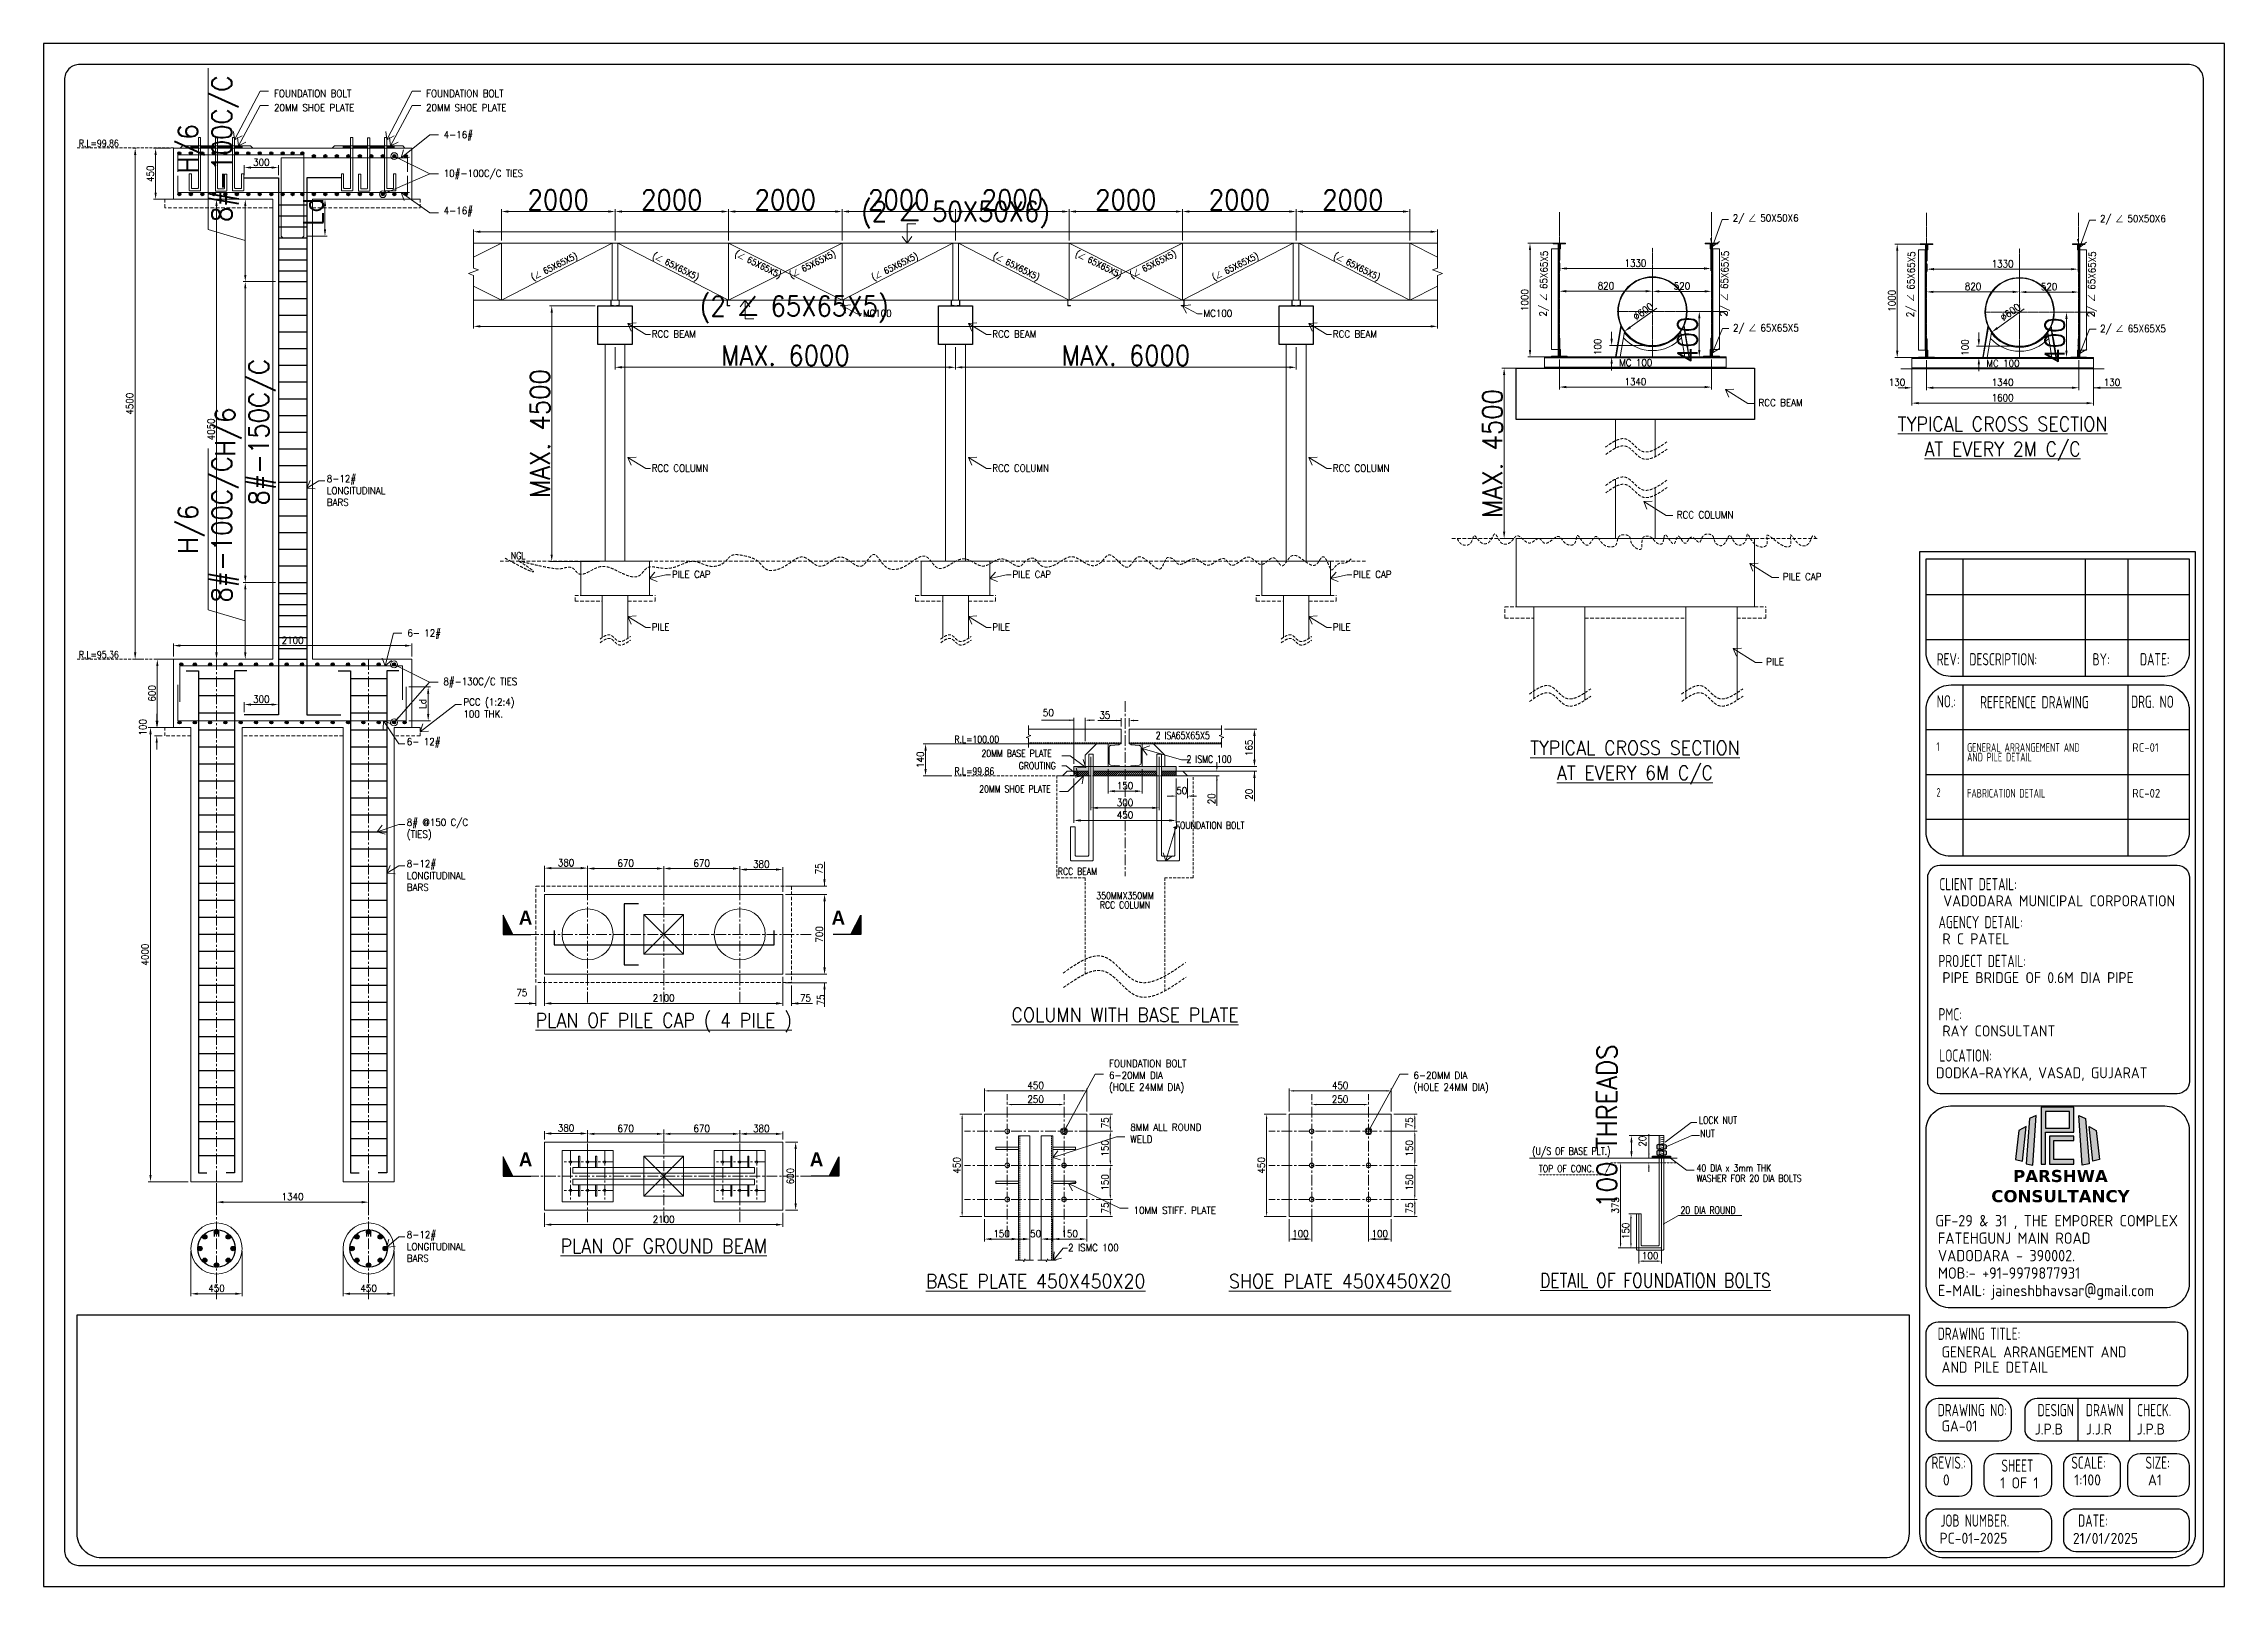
# Model space of a CAD drawing. Header units: millimetres. Extents: x 0 to 1124626, y -157535 to 82123.
# Drawn here: x 436268 to 474688, y 351 to 27516 of the extents above; entities that cross this region are included whole.
import ezdxf
from ezdxf.enums import TextEntityAlignment as Align

# ---------------------------------------------------------------- set-up
doc = ezdxf.new("R2010")
doc.units = ezdxf.units.MM
doc.header["$MEASUREMENT"] = 0
for name, pattern in [('CENTER', [2, 1.25, -0.25, 0.25, -0.25]), ('CENTER2', [28.575, 19.05, -3.175, 3.175, -3.175]), ('DASHED', [0.75, 0.5, -0.25]), ('HIDDEN', [0.375, 0.25, -0.125])]:
    doc.linetypes.add(name, pattern=pattern)
for name, color, linetype, lineweight in [('CN', 253, 'Continuous', 15), ('Dim', 6, 'Continuous', 13), ('FOOTING', 171, 'Continuous', 15), ('HIDE', 251, 'HIDDEN', 13), ('L4', 4, 'Continuous', 30), ('LINE-2C', 252, 'CENTER2', 9), ('PEDESTAL', 232, 'Continuous', 15), ('PLATE', 190, 'Continuous', 20), ('rSHEET', 2, 'Continuous', 30), ('STEEL', 240, 'Continuous', 30), ('STR', 112, 'Continuous', 18), ('STR. STEEL', 25, 'Continuous', 18), ('Text', 7, 'Continuous', 15), ('TEXT-4', 2, 'Continuous', 25), ('TITLE TEXT', 50, 'Continuous', 18)]:
    doc.layers.add(name, color=color, linetype=linetype, lineweight=lineweight)
doc.layers.add('D-NW-TX-UNCONTROLLED', color=2, linetype='Continuous')
doc.layers.add('SUGGESTION', color=7, linetype='Continuous')
doc.styles.add('111', font='bold.shx', dxfattribs={"width": 0.9, "height": 90})
doc.styles.add('MtX_romans_shx', font='romans.shx')
doc.styles.add('style1', font='romans.shx', dxfattribs={"width": 0.9, "height": 300})
doc.styles.add('TEXT3', font='geniso.shx')
doc.styles.add('TEXT3 0.75NA', font='geniso.shx', dxfattribs={"width": 0.75})
doc.dimstyles.new('2.0 DIM-1', dxfattribs={"dimscale": 40, "dimtxt": 125, "dimasz": 3, "dimexe": 1, "dimexo": 1.2, "dimgap": 0.8, "dimtad": 1, "dimdec": 0, "dimlfac": 0.5, "dimzin": 1, "dimdsep": 46, "dimtxsty": 'style1', "dimcen": 2, "dimclrd": 8, "dimclre": 8, "dimclrt": 7, "dimadec": 0, "dimazin": 0, "dimtfac": 1, "dimtdec": 0, "dimtofl": 0, "dimtmove": 1, "dimatfit": 3, "dimfxl": 1, "dimtolj": 1, "dimtzin": 0, "dimlwd": 9, "dimlwe": 9, "dimarcsym": 1})
doc.dimstyles.new('4.0 DIM-1', dxfattribs={"dimscale": 40, "dimtxt": 125, "dimasz": 3, "dimexe": 1, "dimexo": 1.2, "dimgap": 0.8, "dimtad": 1, "dimdec": 0, "dimlfac": 0.25, "dimzin": 1, "dimdsep": 46, "dimtxsty": 'style1', "dimcen": 2, "dimclrd": 8, "dimclre": 8, "dimclrt": 7, "dimadec": 0, "dimazin": 0, "dimtfac": 1, "dimtdec": 0, "dimtofl": 0, "dimtmove": 1, "dimatfit": 3, "dimfxl": 1, "dimtolj": 1, "dimtzin": 0, "dimlwd": 9, "dimlwe": 9, "dimarcsym": 1})
doc.dimstyles.new('Copy of DIM-1', dxfattribs={"dimscale": 40, "dimtxt": 125, "dimasz": 3, "dimexe": 1, "dimexo": 1.2, "dimgap": 0.8, "dimtad": 1, "dimdec": 0, "dimzin": 1, "dimdsep": 46, "dimtxsty": 'style1', "dimcen": 2, "dimclrd": 8, "dimclre": 8, "dimclrt": 7, "dimadec": 0, "dimazin": 0, "dimtfac": 1, "dimtdec": 0, "dimtofl": 0, "dimtmove": 1, "dimatfit": 3, "dimfxl": 1, "dimtolj": 1, "dimtzin": 0, "dimlwd": 9, "dimlwe": 9, "dimarcsym": 1})
doc.dimstyles.new('p-100', dxfattribs={"dimscale": 0.5, "dimtxt": 0.25, "dimasz": 0.25, "dimexe": 0.01, "dimexo": 0.0625, "dimgap": 0.25, "dimtad": 1, "dimdec": 0, "dimlfac": 1000, "dimzin": 4, "dimdsep": 46, "dimtxsty": 'Standard', "dimblk": 'ARCHTICK', "dimcen": 0, "dimdle": 0.01, "dimclrd": 3, "dimclre": 3, "dimclrt": 6, "dimadec": 0, "dimazin": 0, "dimtfac": 1, "dimtdec": 0, "dimtmove": 1, "dimatfit": 3, "dimfxl": 1, "dimtolj": 1, "dimtzin": 4, "dimlwd": 5, "dimlwe": 5, "dimarcsym": 0})

msp = doc.modelspace()

# ---------------------------------------------------------------- texts
at = {"layer": 'rSHEET', "style": 'TEXT3 0.75NA', "width": 0.75}
for s, height, p in [('REV:', 215.5941, (469620.8206, 16568.1885)), ('DESCRIPTION:', 215.594103, (470195.543, 16568.1885)), ('BY:', 215.5941, (472366.4656, 16568.1885)), ('DATE:', 215.5941, (473200.4877, 16568.1885)), ('NO.:', 215.5941, (469620.8206, 15827.4151)), ('REFERENCE DRAWING', 215.594103, (470384.2132, 15811.7081)), ('DRG. NO', 215.5941, (473043.2642, 15819.6153)), ('1', 152.4404, (469616.5604, 15061.3539)), ('AND PILE DETAIL', 152.44043, (470155.0168, 14876.8419)), ('GENERAL ARRANGEMENT AND ', 152.44043, (470155.0168, 15045.8949)), ('2', 152.4404, (469616.5604, 14255.1833)), ('FABRICATION DETAIL', 152.44043, (470155.0168, 14239.7243)), ('CLIENT DETAIL:', 215.594103, (469666.624, 12607.6897)), ('AGENCY DETAIL:', 215.594103, (469651.7481, 11939.1181)), ('PROJECT DETAIL:', 215.594103, (469651.7481, 11255.4273)), ('PMC: ', 215.5941, (469651.7481, 10316.9046)), ('LOCATION:', 215.5941, (469666.624, 9590.603)), ('DRAWING TITLE:', 215.594103, (469636.49, 4690.9835)), ('DRAWING NO:', 215.594103, (469636.49, 3346.2832)), ('DESIGN', 215.5941, (471396.0657, 3346.2832)), ('DRAWN', 215.5941, (472248.0739, 3346.2832)), ('CHECK.', 215.5941, (473149.5537, 3346.2832)), ('REVIS.:', 215.5941, (469528.491, 2421.0205)), ('SHEET', 215.5941, (470760.9294, 2368.6912)), ('SCALE:', 215.5941, (471991.8375, 2421.0205)), ('SIZE:', 215.5941, (473298.756, 2421.0205)), ('JOB NUMBER.', 215.594103, (469685.2201, 1400.8964)), ('DATE:', 215.5941, (472110.6538, 1400.8964))]:
    msp.add_text(s, height=height, dxfattribs=at).set_placement(p)
at = {"layer": 'rSHEET'}
for s, height, style, p in [('RC-01', 152.44043, 'TEXT3 0.75NA', (473065.5372, 15045.8949)), ('RC-02', 152.44043, 'TEXT3 0.75NA', (473065.5372, 14239.7243)), ('VADODARA MUNICIPAL CORPORATION', 194.034692, 'TEXT3', (469735.3092, 12324.79)), ('R C PATEL', 194.03469, 'TEXT3', (469720.4333, 11656.2185)), ('PIPE BRIDGE OF 0.6M DIA PIPE', 194.034692, 'TEXT3', (469720.4333, 10972.5276)), ('RAY CONSULTANT', 194.034692, 'TEXT3', (469720.4333, 10034.0049)), ('DODKA-RAYKA, VASAD, GUJARAT', 194.034692, 'TEXT3', (469608.2369, 9297.4218)), ('AND PILE DETAIL', 194.034692, 'TEXT3', (469705.1753, 4112.3138)), ('GENERAL ARRANGEMENT AND ', 194.034692, 'TEXT3', (469705.1753, 4381.4851)), ('GA-01', 194.03469, 'TEXT3', (469705.1753, 3077.1271)), ('J.P.B', 194.03469, 'TEXT3', (471346.1439, 3023.7412)), ('J.J.R', 194.03469, 'TEXT3', (472247.9109, 3023.7412)), ('J.P.B', 194.03469, 'TEXT3', (473142.7674, 3023.7412)), ('0', 194.0347, 'TEXT3', (469728.6471, 2127.674)), ('1:100', 194.03469, 'TEXT3', (472043.3968, 2127.674)), ('A1', 194.03469, 'TEXT3', (473342.2794, 2127.674)), ('1 OF 1', 194.03469, 'TEXT3', (470739.6938, 2075.3447)), ('PC-01-2025', 194.03469, 'TEXT3', (469668.792, 1100.9156)), ('21/01/2025', 194.03469, 'TEXT3', (472018.9852, 1098.2726))]:
    msp.add_text(s, height=height, dxfattribs=dict(at, style=style)).set_placement(p)
at = {"layer": 'rSHEET', "lineweight": 13, "style": 'TEXT3'}
for s, p in [('GF-29 & 31 , THE EMPORER COMPLEX', (469596.0973, 6689.3723)), ('FATEHGUNJ MAIN ROAD', (469642.1943, 6382.026)), ('VADODARA - 390002.', (469642.1943, 6074.6798)), ('MOB:- +91-9979877931', (469642.1943, 5767.3335)), ('E-MAIL: jaineshbhavsar@gmail.com', (469642.1943, 5459.9872))]:
    msp.add_text(s, height=200.23216, dxfattribs=at).set_placement(p)
at = {"layer": 'Text', "ltscale": 20, "style": 'style1', "width": 0.8}
for s, p in [('R.L=99.86', (436889.7474, 25697.0243)), ('NGL', (444500.2717, 18438.7046)), ('R.L=95.36', (436889.7474, 16692.828)), ('2 ISA65X65X5', (455861.0608, 15271.3632)), ('R.L=100.00', (452313.9745, 15202.2771)), ('20MM BASE PLATE', (452790.534, 14955.2142)), ('R.L=99.86', (452313.9745, 14642.2771)), ('GROUTING ', (453445.5998, 14739.1371)), ('2 ISMC 100', (456404.3439, 14854.1621)), ('20MM SHOE PLATE', (452750.534, 14326.7931)), ('FOUNDATION BOLT', (456210.3255, 13690.8934)), ('RCC BEAM', (454136.4826, 12879.6535)), ('LOCK NUT', (465430.4961, 8497.5053)), ('(U/S OF BASE PLT.)', (462493.3273, 7951.7189)), ('NUT', (465454.0181, 8262.4815)), ('TOP OF CONC.', (462611.5602, 7643.4926)), ('40 DIA x 3mm THK', (465388.9278, 7654.5085)), ('WASHER FOR 20 DIA BOLTS', (465388.9278, 7471.062)), ('20 DIA ROUND ', (465105.7441, 6912.2415))]:
    msp.add_text(s, height=125, dxfattribs=at).set_placement(p)
at = {"layer": 'Text', "ltscale": 20, "style": 'MtX_romans_shx', "width": 0.9}
for rotation, p in [(26.56505118, (445286.8857, 23544.8043)), (692.8503183, (447382.5174, 23544.8043)), (333.43494882, (448832.8895, 23583.5143)), (26.56505118, (449836.5136, 23583.5143)), (26.56505118, (451286.8857, 23544.8043)), (692.8503183, (453382.5174, 23544.8043)), (333.43494882, (454832.8895, 23583.5143)), (26.56505118, (455836.5136, 23583.5143)), (26.56505118, (457286.8857, 23544.8043)), (692.8503183, (459382.5174, 23544.8043))]:
    msp.add_text('(∠ 65X65X5)', height=110, rotation=rotation, dxfattribs=at).set_placement(p, align=Align.CENTER)
at = {"layer": 'Text', "ltscale": 20, "style": 'style1', "width": 0.8}
for s, p in [('350MMX350MM', (455320.212, 12451.4961)), ('RCC COLUMN', (455320.212, 12287.5264))]:
    msp.add_text(s, height=125, dxfattribs=at).set_placement(p, align=Align.CENTER)
at = {"layer": 'Text', "ltscale": 20, "char_height": 125, "style": 'style1'}
for s, insert, width, attachment_point in [('FOUNDATION BOLT', (440326.1942, 26576.1688), 1577.336222, 7), ('FOUNDATION BOLT', (443006.1942, 26576.1688), 1577.336222, 7), ('20MM SHOE PLATE', (440326.1942, 26326.7953), 2209.977615, 7), ('20MM SHOE PLATE', (443006.1942, 26326.7953), 2209.977615, 7), ('4-16#', (443316.7002, 25810.4104), 1577.336222, 7), ('10#-100C/C TIES', (443316.7002, 25130.0675), 1981.248047, 7), ('4-16#', (443316.7002, 24639.8209), 1577.336222, 1), ('2/ ∠ 50X50X6', (466027.596, 24507.846), 3613.508763, 1), ('2/ ∠ 50X50X6', (472496.6155, 24495.846), 3613.508763, 1), ('MC100', (450703.0278, 22827.9938), 3613.508763, 1), ('MC100', (456703.0278, 22827.9938), 3613.508763, 1), ('RCC BEAM', (446981.4075, 22465.8236), 3613.508763, 1), ('RCC BEAM', (452981.4075, 22465.8236), 3613.508763, 1), ('RCC BEAM', (458981.4075, 22465.8236), 3613.508763, 1), ('2/ ∠ 65X65X5', (466030.7171, 22574.077), 3613.508763, 1), ('2/ ∠ 65X65X5', (472499.7366, 22562.077), 3613.508763, 1), ('MC 100', (464026.5296, 21961.3407), 1213.170065, 1), ('MC 100', (470495.5491, 21949.3407), 1213.170065, 1), ('RCC BEAM', (466481.1418, 21254.8997), 3613.508763, 1), ('RCC COLUMN', (446981.4075, 20103.3419), 3613.508763, 1), ('RCC COLUMN', (452981.4075, 20103.3419), 3613.508763, 1), ('RCC COLUMN', (458981.4075, 20103.3419), 3613.508763, 1), ('8-12# LONGITUDINAL BARS', (441257.1748, 19917.1672), 1577.336222, 1), ('RCC COLUMN', (465041.1418, 19282.0313), 3613.508763, 1), ('PILE CAP', (447337.2029, 18234.6746), 3613.508763, 1), ('PILE CAP', (453337.2029, 18234.6746), 3613.508763, 1), ('PILE CAP', (459337.2029, 18234.6746), 3613.508763, 1), ('PILE CAP', (466909.4698, 18191.9191), 3613.508763, 1), ('PILE', (446981.4075, 17304.4178), 3613.508763, 1), ('PILE', (452981.4075, 17304.4178), 3613.508763, 1), ('PILE', (458981.4075, 17304.4178), 3613.508763, 1), ('6- 12#', (442676.0474, 17035.7795), 1577.336222, 7), ('PILE', (466616.2692, 16694.2572), 3613.508763, 1), ('8#-130C/C TIES', (443311.4972, 16180.0624), 1981.248047, 7), ('PCC (1:2:4) \\P100 THK.', (443663.3187, 15983.8101), 1577.336222, 1), ('6- 12#', (442666.9061, 15288.3225), 1577.336222, 1), ('8# @150 C/C\\P(TIES)', (442666.9061, 13866.3433), 1577.336222, 1), ('8-12# LONGITUDINAL BARS', (442666.9061, 13137.5931), 1577.336222, 1), ('\\pxql;FOUNDATION BOLT\\P6-20MM DIA\\P(HOLE 24MM DIA)', (455037.583, 9037.287), 1577.336222, 7), ('\\pxql;6-20MM DIA\\P(HOLE 24MM DIA)', (460401.3639, 9037.287), 1577.336222, 7), ('8MM ALL ROUND WELD', (455412.8544, 8162.0972), 1577.336222, 7), ('10MM STIFF. PLATE', (455470.9018, 6909.7244), 1577.336222, 7), ('8-12# LONGITUDINAL BARS', (442666.9061, 6605.1783), 1577.336222, 1), ('2 ISMC 100', (454316.8004, 6254.2747), 1577.336222, 7)]:
    msp.add_mtext(s, dxfattribs=dict(at, insert=insert, width=width, attachment_point=attachment_point))
at = {"layer": 'Text', "ltscale": 20, "char_height": 125, "width": 2626.169683, "attachment_point": 3, "rotation": 88.7021262, "style": 'style1'}
for insert in [(462646.0142, 23871.3568), (465831.8593, 23871.3568), (469115.0336, 23859.3568), (472300.8788, 23859.3568)]:
    msp.add_mtext('2/ ∠ 65X65X5', dxfattribs=dict(at, insert=insert))
at = {"layer": 'TITLE TEXT', "color": 1, "ltscale": 20, "style": 'MtX_romans_shx', "width": 0.9}
for s, p in [('%%UTYPICAL CROSS SECTION', (470780.6474, 20693.2979)), ('%%UAT EVERY 2M C/C', (470780.6474, 20252.6365)), ('%%UTYPICAL CROSS SECTION', (464303.7242, 14991.6347)), ('%%UAT EVERY 6M C/C', (464303.7242, 14550.9733))]:
    msp.add_text(s, height=250, dxfattribs=at).set_placement(p, align=Align.CENTER)
at = {"layer": 'TITLE TEXT', "ltscale": 20, "style": 'MtX_romans_shx', "width": 0.9}
for s, p in [('%%UPLAN OF PILE CAP ( 4 PILE )', (447192.3834, 10317.8407)), ('%%UCOLUMN WITH BASE PLATE', (455320.212, 10414.6071)), ('%%UPLAN OF GROUND BEAM', (447192.3834, 6343.5668)), ('%%UBASE PLATE 450X450X20', (453745.0912, 5725.1462)), ('%%USHOE PLATE 450X450X20', (459108.8721, 5725.1462))]:
    msp.add_text(s, height=250, dxfattribs=at).set_placement(p, align=Align.MIDDLE_CENTER)
at = {"layer": 'TITLE TEXT', "ltscale": 20, "style": 'style1', "width": 0.8}
msp.add_text('%%UDETAIL OF FOUNDATION BOLTS', height=250, dxfattribs=at).set_placement((462633.0443, 5613.0333))

# ---------------------------------------------------------------- blocks, each defined once
blk = doc.blocks.new('*D602')
at = {"layer": 'DEFPOINTS', "color": 0, "ltscale": 20, "transparency": 16777216}
for p in [(449483, 12531), (449483, 11131), (450028, 11131)]:
    blk.add_point(p, dxfattribs=at)
at = {"layer": 'Dim', "color": 8, "lineweight": 9, "ltscale": 20, "transparency": 16777216}
for p, q in [((449531, 12531), (450068, 12531)), ((450028, 12411), (450028, 11251)), ((449531, 11131), (450068, 11131))]:
    blk.add_line(p, q, dxfattribs=at)
at = {"layer": 'Dim', "color": 8, "ltscale": 20, "transparency": 16777216}
for points in [[(450048, 12411), (450008, 12411), (450028, 12531)], [(450008, 11251), (450048, 11251), (450028, 11131)]]:
    blk.add_solid(points, dxfattribs=at)
at = {"layer": 'Dim', "color": 7, "ltscale": 20, "transparency": 16777216, "insert": (449934, 11831), "char_height": 125, "attachment_point": 5, "rotation": 90, "style": 'style1'}
blk.add_mtext('\\A1;700', dxfattribs=at)
blk = doc.blocks.new('*D603')
at = {"layer": 'DEFPOINTS', "color": 0, "ltscale": 20, "transparency": 16777216}
for p in [(449292, 12681), (450025, 12681), (449292, 12531)]:
    blk.add_point(p, dxfattribs=at)
at = {"layer": 'Dim', "color": 8, "lineweight": 9, "ltscale": 20, "transparency": 16777216}
for p, q in [((450025, 12681), (450025, 13109)), ((449340, 12681), (450065, 12681)), ((450025, 12801), (450025, 12921)), ((449340, 12531), (450065, 12531)), ((450025, 12411), (450025, 12291))]:
    blk.add_line(p, q, dxfattribs=at)
at = {"layer": 'Dim', "color": 8, "ltscale": 20, "transparency": 16777216}
for points in [[(450005, 12801), (450045, 12801), (450025, 12681)], [(450045, 12411), (450005, 12411), (450025, 12531)]]:
    blk.add_solid(points, dxfattribs=at)
at = {"layer": 'Dim', "color": 7, "ltscale": 20, "transparency": 16777216, "insert": (449930, 12986), "char_height": 125, "attachment_point": 5, "rotation": 90, "style": 'style1'}
blk.add_mtext('\\A1;75', dxfattribs=at)
blk = doc.blocks.new('*D604')
at = {"layer": 'DEFPOINTS', "color": 0, "ltscale": 20, "transparency": 16777216}
for p in [(449292, 11131), (449292, 10981), (450025, 10981)]:
    blk.add_point(p, dxfattribs=at)
at = {"layer": 'Dim', "color": 8, "lineweight": 9, "ltscale": 20, "transparency": 16777216}
for p, q in [((450025, 11251), (450025, 11371)), ((449340, 11131), (450065, 11131)), ((449340, 10981), (450065, 10981)), ((450025, 10981), (450025, 10553)), ((450025, 10861), (450025, 10741))]:
    blk.add_line(p, q, dxfattribs=at)
at = {"layer": 'Dim', "color": 8, "ltscale": 20, "transparency": 16777216}
for points in [[(450005, 11251), (450045, 11251), (450025, 11131)], [(450045, 10861), (450005, 10861), (450025, 10981)]]:
    blk.add_solid(points, dxfattribs=at)
at = {"layer": 'Dim', "color": 7, "ltscale": 20, "transparency": 16777216, "insert": (449961, 10676), "char_height": 125, "attachment_point": 5, "rotation": 90, "style": 'style1'}
blk.add_mtext('\\A1;75', dxfattribs=at)
blk = doc.blocks.new('*D605')
at = {"layer": 'DEFPOINTS', "color": 0, "ltscale": 20, "transparency": 16777216}
for p in [(445852, 12998), (445092, 12531), (445852, 12531)]:
    blk.add_point(p, dxfattribs=at)
at = {"layer": 'Dim', "color": 8, "lineweight": 9, "ltscale": 20, "transparency": 16777216}
for p, q in [((445092, 12579), (445092, 13038)), ((445212, 12998), (445732, 12998)), ((445852, 12579), (445852, 13038))]:
    blk.add_line(p, q, dxfattribs=at)
at = {"layer": 'Dim', "color": 8, "ltscale": 20, "transparency": 16777216}
for points in [[(445212, 13018), (445212, 12978), (445092, 12998)], [(445732, 12978), (445732, 13018), (445852, 12998)]]:
    blk.add_solid(points, dxfattribs=at)
at = {"layer": 'Dim', "color": 7, "ltscale": 20, "transparency": 16777216, "insert": (445472, 13092), "char_height": 125, "attachment_point": 5, "style": 'style1'}
blk.add_mtext('\\A1;380', dxfattribs=at)
blk = doc.blocks.new('*D606')
at = {"layer": 'DEFPOINTS', "color": 0, "ltscale": 20, "transparency": 16777216}
for p in [(447192, 12991), (447192, 12800), (445852, 12531)]:
    blk.add_point(p, dxfattribs=at)
at = {"layer": 'Dim', "color": 8, "lineweight": 9, "ltscale": 20, "transparency": 16777216}
for p, q in [((445852, 12579), (445852, 13031)), ((445972, 12991), (447072, 12991)), ((447192, 12848), (447192, 13031))]:
    blk.add_line(p, q, dxfattribs=at)
at = {"layer": 'Dim', "color": 8, "ltscale": 20, "transparency": 16777216}
for points in [[(445972, 13011), (445972, 12971), (445852, 12991)], [(447072, 12971), (447072, 13011), (447192, 12991)]]:
    blk.add_solid(points, dxfattribs=at)
at = {"layer": 'Dim', "color": 7, "ltscale": 20, "transparency": 16777216, "insert": (446522, 13085), "char_height": 125, "attachment_point": 5, "style": 'style1'}
blk.add_mtext('\\A1;670', dxfattribs=at)
blk = doc.blocks.new('*D607')
at = {"layer": 'DEFPOINTS', "color": 0, "ltscale": 20, "transparency": 16777216}
for p in [(448532, 12991), (447192, 12531), (448532, 12531)]:
    blk.add_point(p, dxfattribs=at)
at = {"layer": 'Dim', "color": 8, "lineweight": 9, "ltscale": 20, "transparency": 16777216}
for p, q in [((447192, 12579), (447192, 13031)), ((447312, 12991), (448412, 12991)), ((448532, 12579), (448532, 13031))]:
    blk.add_line(p, q, dxfattribs=at)
at = {"layer": 'Dim', "color": 8, "ltscale": 20, "transparency": 16777216}
for points in [[(447312, 13011), (447312, 12971), (447192, 12991)], [(448412, 12971), (448412, 13011), (448532, 12991)]]:
    blk.add_solid(points, dxfattribs=at)
at = {"layer": 'Dim', "color": 7, "ltscale": 20, "transparency": 16777216, "insert": (447862, 13085), "char_height": 125, "attachment_point": 5, "style": 'style1'}
blk.add_mtext('\\A1;670', dxfattribs=at)
blk = doc.blocks.new('*D608')
at = {"layer": 'DEFPOINTS', "color": 0, "ltscale": 20, "transparency": 16777216}
for p in [(449292, 12973), (448532, 12531), (449292, 12531)]:
    blk.add_point(p, dxfattribs=at)
at = {"layer": 'Dim', "color": 8, "lineweight": 9, "ltscale": 20, "transparency": 16777216}
for p, q in [((448532, 12579), (448532, 13013)), ((448652, 12973), (449172, 12973)), ((449292, 12579), (449292, 13013))]:
    blk.add_line(p, q, dxfattribs=at)
at = {"layer": 'Dim', "color": 8, "ltscale": 20, "transparency": 16777216}
for points in [[(448652, 12993), (448652, 12953), (448532, 12973)], [(449172, 12953), (449172, 12993), (449292, 12973)]]:
    blk.add_solid(points, dxfattribs=at)
at = {"layer": 'Dim', "color": 7, "ltscale": 20, "transparency": 16777216, "insert": (448912, 13068), "char_height": 125, "attachment_point": 5, "style": 'style1'}
blk.add_mtext('\\A1;380', dxfattribs=at)
blk = doc.blocks.new('SECTION MARK block')
at = {"layer": 'SUGGESTION', "lineweight": 30}
blk.add_hatch(color=256, dxfattribs=at).paths.add_polyline_path([(-249, -237), (-249, 104), (-78, -237)])
blk.add_lwpolyline([(-78, -237), (-249, 104), (-249, -237), (238, -237)], dxfattribs=at)
at = {"layer": 'TEXT-4', "lineweight": 18, "style": '111'}
blk.add_text('A', height=247, dxfattribs=at).set_placement((26, -66))
blk = doc.blocks.new('*D609')
at = {"layer": 'DEFPOINTS', "color": 0, "ltscale": 20, "transparency": 16777216}
for p in [(445092, 11131), (449292, 11131), (445092, 10617)]:
    blk.add_point(p, dxfattribs=at)
at = {"layer": 'Dim', "color": 8, "lineweight": 9, "ltscale": 20, "transparency": 16777216}
for p, q in [((445092, 11083), (445092, 10577)), ((449292, 11083), (449292, 10577)), ((449172, 10617), (445212, 10617))]:
    blk.add_line(p, q, dxfattribs=at)
at = {"layer": 'Dim', "color": 8, "ltscale": 20, "transparency": 16777216}
for points in [[(445212, 10637), (445212, 10597), (445092, 10617)], [(449172, 10597), (449172, 10637), (449292, 10617)]]:
    blk.add_solid(points, dxfattribs=at)
at = {"layer": 'Dim', "color": 7, "ltscale": 20, "transparency": 16777216, "insert": (447192, 10712), "char_height": 125, "attachment_point": 5, "style": 'style1'}
blk.add_mtext('\\A1;2100', dxfattribs=at)
blk = doc.blocks.new('*D610')
at = {"layer": 'DEFPOINTS', "color": 0, "ltscale": 20, "transparency": 16777216}
for p in [(449292, 10981), (449442, 10981), (449442, 10615)]:
    blk.add_point(p, dxfattribs=at)
at = {"layer": 'Dim', "color": 8, "lineweight": 9, "ltscale": 20, "transparency": 16777216}
for p, q in [((449292, 10933), (449292, 10575)), ((449442, 10933), (449442, 10575)), ((449172, 10615), (449052, 10615)), ((449442, 10615), (449814, 10615)), ((449562, 10615), (449682, 10615))]:
    blk.add_line(p, q, dxfattribs=at)
at = {"layer": 'Dim', "color": 8, "ltscale": 20, "transparency": 16777216}
for points in [[(449172, 10595), (449172, 10635), (449292, 10615)], [(449562, 10635), (449562, 10595), (449442, 10615)]]:
    blk.add_solid(points, dxfattribs=at)
at = {"layer": 'Dim', "color": 7, "ltscale": 20, "transparency": 16777216, "insert": (449691, 10710), "char_height": 125, "attachment_point": 5, "style": 'style1'}
blk.add_mtext('\\A1;75', dxfattribs=at)
blk = doc.blocks.new('*D611')
at = {"layer": 'DEFPOINTS', "color": 0, "ltscale": 20, "transparency": 16777216}
for p in [(444942, 10981), (445092, 10981), (444942, 10615)]:
    blk.add_point(p, dxfattribs=at)
at = {"layer": 'Dim', "color": 8, "lineweight": 9, "ltscale": 20, "transparency": 16777216}
for p, q in [((444942, 10933), (444942, 10575)), ((445092, 10933), (445092, 10575)), ((444942, 10615), (444571, 10615)), ((444822, 10615), (444702, 10615)), ((445212, 10615), (445332, 10615))]:
    blk.add_line(p, q, dxfattribs=at)
at = {"layer": 'Dim', "color": 8, "ltscale": 20, "transparency": 16777216}
for points in [[(444822, 10595), (444822, 10635), (444942, 10615)], [(445212, 10635), (445212, 10595), (445092, 10615)]]:
    blk.add_solid(points, dxfattribs=at)
at = {"layer": 'Dim', "color": 7, "ltscale": 20, "transparency": 16777216, "insert": (444694, 10803), "char_height": 125, "attachment_point": 5, "style": 'style1'}
blk.add_mtext('\\A1;75', dxfattribs=at)
blk = doc.blocks.new('*D612')
at = {"layer": 'DEFPOINTS', "color": 0, "ltscale": 20, "transparency": 16777216}
for p in [(446335, 22220), (452335, 22220), (452335, 21817)]:
    blk.add_point(p, dxfattribs=at)
at = {"layer": 'Dim', "color": 8, "lineweight": 9, "ltscale": 20, "transparency": 16777216}
for p, q in [((446335, 22172), (446335, 21777)), ((452335, 22172), (452335, 21777)), ((446455, 21817), (452215, 21817))]:
    blk.add_line(p, q, dxfattribs=at)
at = {"layer": 'Dim', "color": 8, "ltscale": 20, "transparency": 16777216}
for points in [[(446455, 21837), (446455, 21797), (446335, 21817)], [(452215, 21797), (452215, 21837), (452335, 21817)]]:
    blk.add_solid(points, dxfattribs=at)
at = {"layer": 'Dim', "color": 7, "ltscale": 20, "transparency": 16777216, "insert": (449335, 22024), "char_height": 350, "attachment_point": 5, "style": 'style1'}
blk.add_mtext('\\A1;MAX. 6000', dxfattribs=at)
blk = doc.blocks.new('*D613')
at = {"layer": 'DEFPOINTS', "color": 0, "ltscale": 20, "transparency": 16777216}
for p in [(452335, 22220), (458335, 22220), (458335, 21817)]:
    blk.add_point(p, dxfattribs=at)
at = {"layer": 'Dim', "color": 8, "lineweight": 9, "ltscale": 20, "transparency": 16777216}
for p, q in [((452335, 22172), (452335, 21777)), ((458335, 22172), (458335, 21777)), ((452455, 21817), (458215, 21817))]:
    blk.add_line(p, q, dxfattribs=at)
at = {"layer": 'Dim', "color": 8, "ltscale": 20, "transparency": 16777216}
for points in [[(452455, 21837), (452455, 21797), (452335, 21817)], [(458215, 21797), (458215, 21837), (458335, 21817)]]:
    blk.add_solid(points, dxfattribs=at)
at = {"layer": 'Dim', "color": 7, "ltscale": 20, "transparency": 16777216, "insert": (455335, 22024), "char_height": 350, "attachment_point": 5, "style": 'style1'}
blk.add_mtext('\\A1;MAX. 6000', dxfattribs=at)
blk = doc.blocks.new('*D614')
at = {"layer": 'DEFPOINTS', "color": 0, "ltscale": 20, "transparency": 16777216}
for p in [(446035, 22900), (445220, 18400), (446110, 18400)]:
    blk.add_point(p, dxfattribs=at)
at = {"layer": 'Dim', "color": 8, "lineweight": 9, "ltscale": 20, "transparency": 16777216}
for p, q in [((445987, 22900), (445180, 22900)), ((445220, 22780), (445220, 18520)), ((446062, 18400), (445180, 18400))]:
    blk.add_line(p, q, dxfattribs=at)
at = {"layer": 'Dim', "color": 8, "ltscale": 20, "transparency": 16777216}
for points in [[(445240, 22780), (445200, 22780), (445220, 22900)], [(445200, 18520), (445240, 18520), (445220, 18400)]]:
    blk.add_solid(points, dxfattribs=at)
at = {"layer": 'Dim', "color": 7, "ltscale": 20, "transparency": 16777216, "insert": (445013, 20650), "char_height": 350, "attachment_point": 5, "rotation": 90, "style": 'style1'}
blk.add_mtext('\\A1;MAX. 4500', dxfattribs=at)
blk = doc.blocks.new('*D615')
at = {"layer": 'DEFPOINTS', "color": 0, "ltscale": 20, "transparency": 16777216}
for p in [(442754, 16916), (438554, 16675), (442754, 16675)]:
    blk.add_point(p, dxfattribs=at)
at = {"layer": 'Dim', "color": 8, "lineweight": 9, "ltscale": 20, "transparency": 16777216}
for p, q in [((438554, 16723), (438554, 16956)), ((438674, 16916), (442634, 16916)), ((442754, 16723), (442754, 16956))]:
    blk.add_line(p, q, dxfattribs=at)
at = {"layer": 'Dim', "color": 8, "ltscale": 20, "transparency": 16777216}
for points in [[(438674, 16936), (438674, 16896), (438554, 16916)], [(442634, 16896), (442634, 16936), (442754, 16916)]]:
    blk.add_solid(points, dxfattribs=at)
at = {"layer": 'Dim', "color": 7, "ltscale": 20, "transparency": 16777216, "insert": (440654, 17010), "char_height": 125, "attachment_point": 5, "style": 'style1'}
blk.add_mtext('\\A1;2100', dxfattribs=at)
blk = doc.blocks.new('*D616')
at = {"layer": 'DEFPOINTS', "color": 0, "ltscale": 20, "transparency": 16777216}
for p in [(442653, 16188), (443043, 16188), (442653, 15592)]:
    blk.add_point(p, dxfattribs=at)
at = {"layer": 'Dim', "color": 8, "lineweight": 9, "ltscale": 20, "transparency": 16777216}
for p, q in [((442701, 16188), (443083, 16188)), ((443043, 15712), (443043, 16068)), ((442701, 15592), (443083, 15592))]:
    blk.add_line(p, q, dxfattribs=at)
at = {"layer": 'Dim', "color": 8, "ltscale": 20, "transparency": 16777216}
for points in [[(443063, 16068), (443023, 16068), (443043, 16188)], [(443023, 15712), (443063, 15712), (443043, 15592)]]:
    blk.add_solid(points, dxfattribs=at)
at = {"layer": 'Dim', "color": 7, "ltscale": 20, "transparency": 16777216, "insert": (442948, 15890), "char_height": 125, "attachment_point": 5, "rotation": 90, "style": 'style1'}
blk.add_mtext('\\A1;Ld', dxfattribs=at)
blk = doc.blocks.new('*D617')
at = {"layer": 'DEFPOINTS', "color": 0, "ltscale": 20, "transparency": 16777216}
for p in [(438271, 16675), (438554, 16675), (438554, 15475)]:
    blk.add_point(p, dxfattribs=at)
at = {"layer": 'Dim', "color": 8, "lineweight": 9, "ltscale": 20, "transparency": 16777216}
for p, q in [((438506, 16675), (438231, 16675)), ((438271, 15595), (438271, 16555)), ((438506, 15475), (438231, 15475))]:
    blk.add_line(p, q, dxfattribs=at)
at = {"layer": 'Dim', "color": 8, "ltscale": 20, "transparency": 16777216}
for points in [[(438291, 16555), (438251, 16555), (438271, 16675)], [(438251, 15595), (438291, 15595), (438271, 15475)]]:
    blk.add_solid(points, dxfattribs=at)
at = {"layer": 'Dim', "color": 7, "ltscale": 20, "transparency": 16777216, "insert": (438177, 16075), "char_height": 125, "attachment_point": 5, "rotation": 90, "style": 'style1'}
blk.add_mtext('\\A1;600', dxfattribs=at)
blk = doc.blocks.new('*D618')
at = {"layer": 'DEFPOINTS', "color": 0, "ltscale": 20, "transparency": 16777216}
for p in [(438404, 15475), (438261, 15325), (438404, 15325)]:
    blk.add_point(p, dxfattribs=at)
at = {"layer": 'Dim', "color": 8, "lineweight": 9, "ltscale": 20, "transparency": 16777216}
for p, q in [((438356, 15475), (438221, 15475)), ((438261, 15595), (438261, 15715)), ((438356, 15325), (438221, 15325)), ((438261, 15205), (438261, 15085))]:
    blk.add_line(p, q, dxfattribs=at)
at = {"layer": 'Dim', "color": 8, "ltscale": 20, "transparency": 16777216}
for points in [[(438241, 15595), (438281, 15595), (438261, 15475)], [(438281, 15205), (438241, 15205), (438261, 15325)]]:
    blk.add_solid(points, dxfattribs=at)
at = {"layer": 'Dim', "color": 7, "ltscale": 20, "transparency": 16777216, "insert": (438016, 15477), "char_height": 125, "attachment_point": 5, "rotation": 90, "style": 'style1'}
blk.add_mtext('\\A1;100', dxfattribs=at)
blk = doc.blocks.new('*D619')
at = {"layer": 'DEFPOINTS', "color": 0, "ltscale": 20, "transparency": 16777216}
for p in [(439314, 7489), (441994, 7475), (441994, 7116)]:
    blk.add_point(p, dxfattribs=at)
at = {"layer": 'Dim', "color": 8, "lineweight": 9, "ltscale": 20, "transparency": 16777216}
for p, q in [((439314, 7441), (439314, 7076)), ((441994, 7427), (441994, 7076)), ((439434, 7116), (441874, 7116))]:
    blk.add_line(p, q, dxfattribs=at)
at = {"layer": 'Dim', "color": 8, "ltscale": 20, "transparency": 16777216}
for points in [[(439434, 7136), (439434, 7096), (439314, 7116)], [(441874, 7096), (441874, 7136), (441994, 7116)]]:
    blk.add_solid(points, dxfattribs=at)
at = {"layer": 'Dim', "color": 7, "ltscale": 20, "transparency": 16777216, "insert": (440654, 7211), "char_height": 125, "attachment_point": 5, "style": 'style1'}
blk.add_mtext('\\A1;1340', dxfattribs=at)
blk = doc.blocks.new('*D620')
at = {"layer": 'DEFPOINTS', "color": 0, "ltscale": 20, "transparency": 16777216}
for p in [(438864, 6300), (439764, 6300), (439764, 5503)]:
    blk.add_point(p, dxfattribs=at)
at = {"layer": 'Dim', "color": 8, "lineweight": 9, "ltscale": 20, "transparency": 16777216}
for p, q in [((438864, 6252), (438864, 5463)), ((439764, 6252), (439764, 5463)), ((438984, 5503), (439644, 5503))]:
    blk.add_line(p, q, dxfattribs=at)
at = {"layer": 'Dim', "color": 8, "ltscale": 20, "transparency": 16777216}
for points in [[(438984, 5523), (438984, 5483), (438864, 5503)], [(439644, 5483), (439644, 5523), (439764, 5503)]]:
    blk.add_solid(points, dxfattribs=at)
at = {"layer": 'Dim', "color": 7, "ltscale": 20, "transparency": 16777216, "insert": (439314, 5598), "char_height": 125, "attachment_point": 5, "style": 'style1'}
blk.add_mtext('\\A1;450', dxfattribs=at)
blk = doc.blocks.new('*D621')
at = {"layer": 'DEFPOINTS', "color": 0, "ltscale": 20, "transparency": 16777216}
for p in [(438151, 15475), (438864, 15475), (438864, 7475)]:
    blk.add_point(p, dxfattribs=at)
at = {"layer": 'Dim', "color": 8, "lineweight": 9, "ltscale": 20, "transparency": 16777216}
for p, q in [((438816, 15475), (438111, 15475)), ((438151, 7595), (438151, 15355)), ((438816, 7475), (438111, 7475))]:
    blk.add_line(p, q, dxfattribs=at)
at = {"layer": 'Dim', "color": 8, "ltscale": 20, "transparency": 16777216}
for points in [[(438171, 15355), (438131, 15355), (438151, 15475)], [(438131, 7595), (438171, 7595), (438151, 7475)]]:
    blk.add_solid(points, dxfattribs=at)
at = {"layer": 'Dim', "color": 7, "ltscale": 20, "transparency": 16777216, "insert": (438056, 11475), "char_height": 125, "attachment_point": 5, "rotation": 90, "style": 'style1'}
blk.add_mtext('\\A1;4000', dxfattribs=at)
blk = doc.blocks.new('*D622')
at = {"layer": 'DEFPOINTS', "color": 0, "ltscale": 20, "transparency": 16777216}
for p in [(449292, 8174), (449292, 6974), (449517, 6974)]:
    blk.add_point(p, dxfattribs=at)
at = {"layer": 'Dim', "color": 8, "lineweight": 9, "ltscale": 20, "transparency": 16777216}
for p, q in [((449340, 8174), (449557, 8174)), ((449517, 8054), (449517, 7094)), ((449340, 6974), (449557, 6974))]:
    blk.add_line(p, q, dxfattribs=at)
at = {"layer": 'Dim', "color": 8, "ltscale": 20, "transparency": 16777216}
for points in [[(449537, 8054), (449497, 8054), (449517, 8174)], [(449497, 7094), (449537, 7094), (449517, 6974)]]:
    blk.add_solid(points, dxfattribs=at)
at = {"layer": 'Dim', "color": 7, "ltscale": 20, "transparency": 16777216, "insert": (449423, 7574), "char_height": 125, "attachment_point": 5, "rotation": 90, "style": 'style1'}
blk.add_mtext('\\A1;600', dxfattribs=at)
blk = doc.blocks.new('*D623')
at = {"layer": 'DEFPOINTS', "color": 0, "ltscale": 20, "transparency": 16777216}
for p in [(445092, 6974), (449292, 6974), (445092, 6720)]:
    blk.add_point(p, dxfattribs=at)
at = {"layer": 'Dim', "color": 8, "lineweight": 9, "ltscale": 20, "transparency": 16777216}
for p, q in [((445092, 6926), (445092, 6680)), ((449292, 6926), (449292, 6680)), ((449172, 6720), (445212, 6720))]:
    blk.add_line(p, q, dxfattribs=at)
at = {"layer": 'Dim', "color": 8, "ltscale": 20, "transparency": 16777216}
for points in [[(445212, 6740), (445212, 6700), (445092, 6720)], [(449172, 6700), (449172, 6740), (449292, 6720)]]:
    blk.add_solid(points, dxfattribs=at)
at = {"layer": 'Dim', "color": 7, "ltscale": 20, "transparency": 16777216, "insert": (447192, 6815), "char_height": 125, "attachment_point": 5, "style": 'style1'}
blk.add_mtext('\\A1;2100', dxfattribs=at)
blk = doc.blocks.new('*D624')
at = {"layer": 'DEFPOINTS', "color": 0, "ltscale": 20, "transparency": 16777216}
for p in [(438554, 25675), (438241, 24775), (438554, 24775)]:
    blk.add_point(p, dxfattribs=at)
at = {"layer": 'Dim', "color": 8, "lineweight": 9, "ltscale": 20, "transparency": 16777216}
for p, q in [((438506, 25675), (438201, 25675)), ((438241, 25555), (438241, 24895)), ((438506, 24775), (438201, 24775))]:
    blk.add_line(p, q, dxfattribs=at)
at = {"layer": 'Dim', "color": 8, "ltscale": 20, "transparency": 16777216}
for points in [[(438261, 25555), (438221, 25555), (438241, 25675)], [(438221, 24895), (438261, 24895), (438241, 24775)]]:
    blk.add_solid(points, dxfattribs=at)
at = {"layer": 'Dim', "color": 7, "ltscale": 20, "transparency": 16777216, "insert": (438147, 25225), "char_height": 125, "attachment_point": 5, "rotation": 90, "style": 'style1'}
blk.add_mtext('\\A1;450', dxfattribs=at)
blk = doc.blocks.new('*D625')
at = {"layer": 'DEFPOINTS', "color": 0, "ltscale": 20, "transparency": 16777216}
for p in [(441004, 24775), (440854, 24126), (441225, 24126)]:
    blk.add_point(p, dxfattribs=at)
at = {"layer": 'Dim', "color": 8, "lineweight": 9, "ltscale": 20, "transparency": 16777216}
for p, q in [((441052, 24775), (441265, 24775)), ((441225, 24655), (441225, 24246)), ((440902, 24126), (441265, 24126))]:
    blk.add_line(p, q, dxfattribs=at)
at = {"layer": 'Dim', "color": 8, "ltscale": 20, "transparency": 16777216}
for points in [[(441245, 24655), (441205, 24655), (441225, 24775)], [(441205, 24246), (441245, 24246), (441225, 24126)]]:
    blk.add_solid(points, dxfattribs=at)
at = {"layer": 'Dim', "color": 7, "ltscale": 20, "transparency": 16777216, "insert": (441018, 24450), "char_height": 350, "attachment_point": 5, "rotation": 90, "style": 'style1'}
blk.add_mtext('\\A1;^ILd', dxfattribs=at)
blk = doc.blocks.new('*D626')
at = {"layer": 'DEFPOINTS', "color": 0, "ltscale": 20, "transparency": 16777216}
for p in [(439821, 18025), (440404, 18025), (440304, 16675)]:
    blk.add_point(p, dxfattribs=at)
at = {"layer": 'Dim', "color": 8, "lineweight": 9, "ltscale": 20, "transparency": 16777216}
for p, q in [((439169, 20385), (439169, 17546)), ((440356, 18025), (439781, 18025)), ((439821, 16795), (439821, 17905)), ((439169, 17546), (439821, 17350)), ((440256, 16675), (439781, 16675))]:
    blk.add_line(p, q, dxfattribs=at)
at = {"layer": 'Dim', "color": 8, "ltscale": 20, "transparency": 16777216}
for points in [[(439841, 17905), (439801, 17905), (439821, 18025)], [(439801, 16795), (439841, 16795), (439821, 16675)]]:
    blk.add_solid(points, dxfattribs=at)
at = {"layer": 'Dim', "color": 7, "ltscale": 20, "transparency": 16777216, "char_height": 350, "attachment_point": 5, "rotation": 90, "style": 'style1'}
for s, insert in [('8#-100C/C', (439467, 18965)), ('\\A1;H/6', (438871, 18965))]:
    blk.add_mtext(s, dxfattribs=dict(at, insert=insert))
blk = doc.blocks.new('*D627')
at = {"layer": 'DEFPOINTS', "color": 0, "ltscale": 20, "transparency": 16777216}
for p in [(439821, 23325), (440404, 23325), (440304, 18025)]:
    blk.add_point(p, dxfattribs=at)
at = {"layer": 'Dim', "color": 8, "lineweight": 9, "ltscale": 20, "transparency": 16777216}
for p, q in [((440356, 23325), (439781, 23325)), ((439821, 18145), (439821, 23205)), ((440256, 18025), (439781, 18025))]:
    blk.add_line(p, q, dxfattribs=at)
at = {"layer": 'Dim', "color": 8, "ltscale": 20, "transparency": 16777216}
for points in [[(439841, 23205), (439801, 23205), (439821, 23325)], [(439801, 18145), (439841, 18145), (439821, 18025)]]:
    blk.add_solid(points, dxfattribs=at)
at = {"layer": 'Dim', "color": 7, "ltscale": 20, "transparency": 16777216, "char_height": 350, "attachment_point": 5, "rotation": 90, "style": 'style1'}
for s, insert in [('8#-150C/C', (440119, 20675)), ('\\A1;H/6', (439523, 20675))]:
    blk.add_mtext(s, dxfattribs=dict(at, insert=insert))
blk = doc.blocks.new('*D628')
at = {"layer": 'DEFPOINTS', "color": 0, "ltscale": 20, "transparency": 16777216}
for p in [(439821, 24775), (440304, 24775), (440304, 23325)]:
    blk.add_point(p, dxfattribs=at)
at = {"layer": 'Dim', "color": 8, "lineweight": 9, "ltscale": 20, "transparency": 16777216}
for p, q in [((439169, 27085), (439169, 24246)), ((440256, 24775), (439781, 24775)), ((439821, 23445), (439821, 24655)), ((439169, 24246), (439821, 24050)), ((440256, 23325), (439781, 23325))]:
    blk.add_line(p, q, dxfattribs=at)
at = {"layer": 'Dim', "color": 8, "ltscale": 20, "transparency": 16777216}
for points in [[(439841, 24655), (439801, 24655), (439821, 24775)], [(439801, 23445), (439841, 23445), (439821, 23325)]]:
    blk.add_solid(points, dxfattribs=at)
at = {"layer": 'Dim', "color": 7, "ltscale": 20, "transparency": 16777216, "char_height": 350, "attachment_point": 5, "rotation": 90, "style": 'style1'}
for s, insert in [('8#-100C/C', (439467, 25665)), ('\\A1;H/6', (438871, 25665))]:
    blk.add_mtext(s, dxfattribs=dict(at, insert=insert))
blk = doc.blocks.new('*D629')
at = {"layer": 'DEFPOINTS', "color": 0, "ltscale": 20, "transparency": 16777216}
for p in [(439429, 24775), (439314, 16675), (439314, 16675)]:
    blk.add_point(p, dxfattribs=at)
at = {"layer": 'Dim', "color": 8, "lineweight": 9, "ltscale": 20, "transparency": 16777216}
for p, q in [((439381, 24775), (439274, 24775)), ((439314, 24655), (439314, 16795)), ((439266, 16675), (439274, 16675))]:
    blk.add_line(p, q, dxfattribs=at)
at = {"layer": 'Dim', "color": 8, "ltscale": 20, "transparency": 16777216}
for points in [[(439334, 24655), (439294, 24655), (439314, 24775)], [(439294, 16795), (439334, 16795), (439314, 16675)]]:
    blk.add_solid(points, dxfattribs=at)
at = {"layer": 'Dim', "color": 7, "ltscale": 20, "transparency": 16777216, "insert": (439219, 20725), "char_height": 125, "attachment_point": 5, "rotation": 90, "style": 'style1'}
blk.add_mtext('\\A1;4050', dxfattribs=at)
blk = doc.blocks.new('*D630')
at = {"layer": 'DEFPOINTS', "color": 0, "ltscale": 20, "transparency": 16777216}
for p in [(441544, 6300), (442444, 6300), (442444, 5503)]:
    blk.add_point(p, dxfattribs=at)
at = {"layer": 'Dim', "color": 8, "lineweight": 9, "ltscale": 20, "transparency": 16777216}
for p, q in [((441544, 6252), (441544, 5463)), ((442444, 6252), (442444, 5463)), ((441664, 5503), (442324, 5503))]:
    blk.add_line(p, q, dxfattribs=at)
at = {"layer": 'Dim', "color": 8, "ltscale": 20, "transparency": 16777216}
for points in [[(441664, 5523), (441664, 5483), (441544, 5503)], [(442324, 5483), (442324, 5523), (442444, 5503)]]:
    blk.add_solid(points, dxfattribs=at)
at = {"layer": 'Dim', "color": 7, "ltscale": 20, "transparency": 16777216, "insert": (441994, 5598), "char_height": 125, "attachment_point": 5, "style": 'style1'}
blk.add_mtext('\\A1;450', dxfattribs=at)
blk = doc.blocks.new('*D631')
at = {"layer": 'DEFPOINTS', "color": 0, "ltscale": 20, "transparency": 16777216}
for p in [(437946, 25675), (437881, 16675), (438077, 16675)]:
    blk.add_point(p, dxfattribs=at)
at = {"layer": 'Dim', "color": 8, "lineweight": 9, "ltscale": 20, "transparency": 16777216}
for p, q in [((437898, 25675), (437841, 25675)), ((437881, 25555), (437881, 16795)), ((438029, 16675), (437841, 16675))]:
    blk.add_line(p, q, dxfattribs=at)
at = {"layer": 'Dim', "color": 8, "ltscale": 20, "transparency": 16777216}
for points in [[(437901, 25555), (437861, 25555), (437881, 25675)], [(437861, 16795), (437901, 16795), (437881, 16675)]]:
    blk.add_solid(points, dxfattribs=at)
at = {"layer": 'Dim', "color": 7, "ltscale": 20, "transparency": 16777216, "insert": (437786, 21175), "char_height": 125, "attachment_point": 5, "rotation": 90, "style": 'style1'}
blk.add_mtext('\\A1;4500', dxfattribs=at)
blk = doc.blocks.new('*D632')
at = {"layer": 'DEFPOINTS', "color": 0, "ltscale": 20, "transparency": 16777216}
for p in [(445092, 8174), (445852, 8325), (445852, 8174)]:
    blk.add_point(p, dxfattribs=at)
at = {"layer": 'Dim', "color": 8, "lineweight": 9, "ltscale": 20, "transparency": 16777216}
for p, q in [((445092, 8222), (445092, 8365)), ((445212, 8325), (445732, 8325)), ((445852, 8222), (445852, 8365))]:
    blk.add_line(p, q, dxfattribs=at)
at = {"layer": 'Dim', "color": 8, "ltscale": 20, "transparency": 16777216}
for points in [[(445212, 8345), (445212, 8305), (445092, 8325)], [(445732, 8305), (445732, 8345), (445852, 8325)]]:
    blk.add_solid(points, dxfattribs=at)
at = {"layer": 'Dim', "color": 7, "ltscale": 20, "transparency": 16777216, "insert": (445472, 8420), "char_height": 125, "attachment_point": 5, "style": 'style1'}
blk.add_mtext('\\A1;380', dxfattribs=at)
blk = doc.blocks.new('*D633')
at = {"layer": 'DEFPOINTS', "color": 0, "ltscale": 20, "transparency": 16777216}
for p in [(445852, 8174), (447192, 8443), (447192, 8318)]:
    blk.add_point(p, dxfattribs=at)
at = {"layer": 'Dim', "color": 8, "lineweight": 9, "ltscale": 20, "transparency": 16777216}
for p, q in [((445852, 8222), (445852, 8358)), ((445972, 8318), (447072, 8318)), ((447192, 8395), (447192, 8278))]:
    blk.add_line(p, q, dxfattribs=at)
at = {"layer": 'Dim', "color": 8, "ltscale": 20, "transparency": 16777216}
for points in [[(445972, 8338), (445972, 8298), (445852, 8318)], [(447072, 8298), (447072, 8338), (447192, 8318)]]:
    blk.add_solid(points, dxfattribs=at)
at = {"layer": 'Dim', "color": 7, "ltscale": 20, "transparency": 16777216, "insert": (446522, 8413), "char_height": 125, "attachment_point": 5, "style": 'style1'}
blk.add_mtext('\\A1;670', dxfattribs=at)
blk = doc.blocks.new('*D634')
at = {"layer": 'DEFPOINTS', "color": 0, "ltscale": 20, "transparency": 16777216}
for p in [(447192, 8174), (448532, 8318), (448532, 8174)]:
    blk.add_point(p, dxfattribs=at)
at = {"layer": 'Dim', "color": 8, "lineweight": 9, "ltscale": 20, "transparency": 16777216}
for p, q in [((447192, 8222), (447192, 8358)), ((447312, 8318), (448412, 8318)), ((448532, 8222), (448532, 8358))]:
    blk.add_line(p, q, dxfattribs=at)
at = {"layer": 'Dim', "color": 8, "ltscale": 20, "transparency": 16777216}
for points in [[(447312, 8338), (447312, 8298), (447192, 8318)], [(448412, 8298), (448412, 8338), (448532, 8318)]]:
    blk.add_solid(points, dxfattribs=at)
at = {"layer": 'Dim', "color": 7, "ltscale": 20, "transparency": 16777216, "insert": (447862, 8413), "char_height": 125, "attachment_point": 5, "style": 'style1'}
blk.add_mtext('\\A1;670', dxfattribs=at)
blk = doc.blocks.new('*D635')
at = {"layer": 'DEFPOINTS', "color": 0, "ltscale": 20, "transparency": 16777216}
for p in [(448532, 8174), (449292, 8318), (449292, 8174)]:
    blk.add_point(p, dxfattribs=at)
at = {"layer": 'Dim', "color": 8, "lineweight": 9, "ltscale": 20, "transparency": 16777216}
for p, q in [((448532, 8222), (448532, 8358)), ((448652, 8318), (449172, 8318)), ((449292, 8222), (449292, 8358))]:
    blk.add_line(p, q, dxfattribs=at)
at = {"layer": 'Dim', "color": 8, "ltscale": 20, "transparency": 16777216}
for points in [[(448652, 8338), (448652, 8298), (448532, 8318)], [(449172, 8298), (449172, 8338), (449292, 8318)]]:
    blk.add_solid(points, dxfattribs=at)
at = {"layer": 'Dim', "color": 7, "ltscale": 20, "transparency": 16777216, "insert": (448912, 8413), "char_height": 125, "attachment_point": 5, "style": 'style1'}
blk.add_mtext('\\A1;380', dxfattribs=at)
blk = doc.blocks.new('*D646')
at = {"layer": 'DEFPOINTS', "color": 0, "ltscale": 20, "transparency": 16777216}
for p in [(454420, 15603), (454620, 15186), (454420, 14786)]:
    blk.add_point(p, dxfattribs=at)
at = {"layer": 'Dim', "color": 8, "lineweight": 9, "ltscale": 20, "transparency": 16777216}
for p, q in [((454420, 15603), (453846, 15603)), ((454340, 15603), (454260, 15603)), ((454420, 14834), (454420, 15643)), ((454620, 15234), (454620, 15643)), ((454700, 15603), (454780, 15603))]:
    blk.add_line(p, q, dxfattribs=at)
at = {"layer": 'Dim', "color": 8, "ltscale": 20, "transparency": 16777216}
for points in [[(454340, 15589), (454340, 15616), (454420, 15603)], [(454700, 15616), (454700, 15589), (454620, 15603)]]:
    blk.add_solid(points, dxfattribs=at)
at = {"layer": 'Dim', "color": 7, "ltscale": 20, "transparency": 16777216, "insert": (453969, 15736), "char_height": 125, "attachment_point": 5, "style": 'style1'}
blk.add_mtext('\\A1;50', dxfattribs=at)
blk = doc.blocks.new('*D647')
at = {"layer": 'DEFPOINTS', "color": 0, "ltscale": 20, "transparency": 16777216}
for p in [(456240, 14706), (456240, 14626), (456938, 14706)]:
    blk.add_point(p, dxfattribs=at)
at = {"layer": 'Dim', "color": 8, "lineweight": 9, "ltscale": 20, "transparency": 16777216}
for p, q in [((456288, 14706), (456978, 14706)), ((456288, 14626), (456978, 14626)), ((456938, 14786), (456938, 14866)), ((456938, 14626), (456938, 14096)), ((456938, 14546), (456938, 14466))]:
    blk.add_line(p, q, dxfattribs=at)
at = {"layer": 'Dim', "color": 8, "ltscale": 20, "transparency": 16777216}
for points in [[(456925, 14786), (456952, 14786), (456938, 14706)], [(456952, 14546), (456925, 14546), (456938, 14626)]]:
    blk.add_solid(points, dxfattribs=at)
at = {"layer": 'Dim', "color": 7, "ltscale": 20, "transparency": 16777216, "insert": (456844, 14219), "char_height": 125, "attachment_point": 5, "rotation": 90, "style": 'style1'}
blk.add_mtext('\\A1;20', dxfattribs=at)
blk = doc.blocks.new('*D648')
at = {"layer": 'DEFPOINTS', "color": 0, "ltscale": 20, "transparency": 16777216}
for p in [(456220, 14626), (456420, 14626), (456420, 14267)]:
    blk.add_point(p, dxfattribs=at)
at = {"layer": 'Dim', "color": 8, "lineweight": 9, "ltscale": 20, "transparency": 16777216}
for p, q in [((456140, 14267), (456060, 14267)), ((456220, 14578), (456220, 14227)), ((456420, 14578), (456420, 14227)), ((456500, 14267), (456580, 14267))]:
    blk.add_line(p, q, dxfattribs=at)
at = {"layer": 'Dim', "color": 8, "ltscale": 20, "transparency": 16777216}
for points in [[(456140, 14253), (456140, 14280), (456220, 14267)], [(456500, 14280), (456500, 14253), (456420, 14267)]]:
    blk.add_solid(points, dxfattribs=at)
at = {"layer": 'Dim', "color": 7, "ltscale": 20, "transparency": 16777216, "insert": (456320, 14361), "char_height": 125, "attachment_point": 5, "style": 'style1'}
blk.add_mtext('\\A1;50', dxfattribs=at)
blk = doc.blocks.new('*D649')
at = {"layer": 'DEFPOINTS', "color": 0, "ltscale": 20, "transparency": 16777216}
for p in [(455020, 14786), (455620, 14786), (455620, 14353)]:
    blk.add_point(p, dxfattribs=at)
at = {"layer": 'Dim', "color": 8, "lineweight": 9, "ltscale": 20, "transparency": 16777216}
for p, q in [((455020, 14738), (455020, 14313)), ((455620, 14738), (455620, 14313)), ((455140, 14353), (455500, 14353))]:
    blk.add_line(p, q, dxfattribs=at)
at = {"layer": 'Dim', "color": 8, "ltscale": 20, "transparency": 16777216}
for points in [[(455140, 14373), (455140, 14333), (455020, 14353)], [(455500, 14333), (455500, 14373), (455620, 14353)]]:
    blk.add_solid(points, dxfattribs=at)
at = {"layer": 'Dim', "color": 7, "ltscale": 20, "transparency": 16777216, "insert": (455320, 14448), "char_height": 125, "attachment_point": 5, "style": 'style1'}
blk.add_mtext('\\A1;150', dxfattribs=at)
blk = doc.blocks.new('*D650')
at = {"layer": 'DEFPOINTS', "color": 0, "ltscale": 20, "transparency": 16777216}
for p in [(454720, 15006), (455920, 15006), (455920, 14059)]:
    blk.add_point(p, dxfattribs=at)
at = {"layer": 'Dim', "color": 8, "lineweight": 9, "ltscale": 20, "transparency": 16777216}
for p, q in [((454720, 14958), (454720, 14019)), ((455920, 14958), (455920, 14019)), ((454840, 14059), (455800, 14059))]:
    blk.add_line(p, q, dxfattribs=at)
at = {"layer": 'Dim', "color": 8, "ltscale": 20, "transparency": 16777216}
for points in [[(454840, 14079), (454840, 14039), (454720, 14059)], [(455800, 14039), (455800, 14079), (455920, 14059)]]:
    blk.add_solid(points, dxfattribs=at)
at = {"layer": 'Dim', "color": 7, "ltscale": 20, "transparency": 16777216, "insert": (455320, 14153), "char_height": 125, "attachment_point": 5, "style": 'style1'}
blk.add_mtext('\\A1;300', dxfattribs=at)
blk = doc.blocks.new('*D651')
at = {"layer": 'DEFPOINTS', "color": 0, "ltscale": 20, "transparency": 16777216}
for p in [(454420, 14626), (456220, 14626), (456220, 13837)]:
    blk.add_point(p, dxfattribs=at)
at = {"layer": 'Dim', "color": 8, "lineweight": 9, "ltscale": 20, "transparency": 16777216}
for p, q in [((454420, 14578), (454420, 13797)), ((456220, 14578), (456220, 13797)), ((454540, 13837), (456100, 13837))]:
    blk.add_line(p, q, dxfattribs=at)
at = {"layer": 'Dim', "color": 8, "ltscale": 20, "transparency": 16777216}
for points in [[(454540, 13857), (454540, 13817), (454420, 13837)], [(456100, 13817), (456100, 13857), (456220, 13837)]]:
    blk.add_solid(points, dxfattribs=at)
at = {"layer": 'Dim', "color": 7, "ltscale": 20, "transparency": 16777216, "insert": (455320, 13932), "char_height": 125, "attachment_point": 5, "style": 'style1'}
blk.add_mtext('\\A1;450', dxfattribs=at)
blk = doc.blocks.new('*D652')
at = {"layer": 'DEFPOINTS', "color": 0, "ltscale": 20, "transparency": 16777216}
for p in [(456659, 14786), (456659, 14706), (457600, 14786)]:
    blk.add_point(p, dxfattribs=at)
at = {"layer": 'Dim', "color": 8, "lineweight": 9, "ltscale": 20, "transparency": 16777216}
for p, q in [((457600, 14906), (457600, 15026)), ((456707, 14786), (457640, 14786)), ((456707, 14706), (457640, 14706)), ((457600, 14706), (457600, 14176)), ((457600, 14586), (457600, 14466))]:
    blk.add_line(p, q, dxfattribs=at)
at = {"layer": 'Dim', "color": 8, "ltscale": 20, "transparency": 16777216}
for points in [[(457580, 14906), (457620, 14906), (457600, 14786)], [(457620, 14586), (457580, 14586), (457600, 14706)]]:
    blk.add_solid(points, dxfattribs=at)
at = {"layer": 'Dim', "color": 7, "ltscale": 20, "transparency": 16777216, "insert": (457505, 14299), "char_height": 125, "attachment_point": 5, "rotation": 90, "style": 'style1'}
blk.add_mtext('\\A1;20', dxfattribs=at)
blk = doc.blocks.new('*D653')
at = {"layer": 'DEFPOINTS', "color": 0, "ltscale": 20, "transparency": 16777216}
for p in [(457022, 15446), (457600, 15446), (456220, 14786)]:
    blk.add_point(p, dxfattribs=at)
at = {"layer": 'Dim', "color": 8, "lineweight": 9, "ltscale": 20, "transparency": 16777216}
for p, q in [((457070, 15446), (457640, 15446)), ((457600, 14906), (457600, 15326)), ((456268, 14786), (457640, 14786))]:
    blk.add_line(p, q, dxfattribs=at)
at = {"layer": 'Dim', "color": 8, "ltscale": 20, "transparency": 16777216}
for points in [[(457620, 15326), (457580, 15326), (457600, 15446)], [(457580, 14906), (457620, 14906), (457600, 14786)]]:
    blk.add_solid(points, dxfattribs=at)
at = {"layer": 'Dim', "color": 7, "ltscale": 20, "transparency": 16777216, "insert": (457506, 15116), "char_height": 125, "attachment_point": 5, "rotation": 90, "style": 'style1'}
blk.add_mtext('\\A1;165', dxfattribs=at)
blk = doc.blocks.new('*D654')
at = {"layer": 'DEFPOINTS', "color": 0, "ltscale": 20, "transparency": 16777216}
for p in [(452845, 9076), (452845, 8664), (454645, 8664)]:
    blk.add_point(p, dxfattribs=at)
at = {"layer": 'Dim', "color": 8, "lineweight": 9, "ltscale": 20, "transparency": 16777216}
for p, q in [((452845, 8712), (452845, 9116)), ((454565, 9076), (452925, 9076)), ((454645, 8712), (454645, 9116))]:
    blk.add_line(p, q, dxfattribs=at)
at = {"layer": 'Dim', "color": 8, "ltscale": 20, "transparency": 16777216}
for points in [[(452925, 9089), (452925, 9063), (452845, 9076)], [(454565, 9063), (454565, 9089), (454645, 9076)]]:
    blk.add_solid(points, dxfattribs=at)
at = {"layer": 'Dim', "color": 7, "ltscale": 20, "transparency": 16777216, "insert": (453745, 9171), "char_height": 125, "attachment_point": 5, "style": 'style1'}
blk.add_mtext('\\A1;450', dxfattribs=at)
blk = doc.blocks.new('*D655')
at = {"layer": 'DEFPOINTS', "color": 0, "ltscale": 20, "transparency": 16777216}
for p in [(453245, 8835), (454245, 8835), (454245, 8835)]:
    blk.add_point(p, dxfattribs=at)
at = {"layer": 'Dim', "color": 8, "lineweight": 9, "ltscale": 20, "transparency": 16777216}
for p, q in [((453245, 8883), (453245, 8875)), ((454245, 8883), (454245, 8875)), ((453325, 8835), (454165, 8835))]:
    blk.add_line(p, q, dxfattribs=at)
at = {"layer": 'Dim', "color": 8, "ltscale": 20, "transparency": 16777216}
for points in [[(453325, 8848), (453325, 8821), (453245, 8835)], [(454165, 8821), (454165, 8848), (454245, 8835)]]:
    blk.add_solid(points, dxfattribs=at)
at = {"layer": 'Dim', "color": 7, "ltscale": 20, "transparency": 16777216, "insert": (453745, 8929), "char_height": 125, "attachment_point": 5, "style": 'style1'}
blk.add_mtext('\\A1;250', dxfattribs=at)
blk = doc.blocks.new('*D656')
at = {"layer": 'DEFPOINTS', "color": 0, "ltscale": 20, "transparency": 16777216}
for p in [(452845, 8664), (452450, 6864), (452845, 6864)]:
    blk.add_point(p, dxfattribs=at)
at = {"layer": 'Dim', "color": 8, "lineweight": 9, "ltscale": 20, "transparency": 16777216}
for p, q in [((452797, 8664), (452410, 8664)), ((452450, 8584), (452450, 6944)), ((452797, 6864), (452410, 6864))]:
    blk.add_line(p, q, dxfattribs=at)
at = {"layer": 'Dim', "color": 8, "ltscale": 20, "transparency": 16777216}
for points in [[(452464, 8584), (452437, 8584), (452450, 8664)], [(452437, 6944), (452464, 6944), (452450, 6864)]]:
    blk.add_solid(points, dxfattribs=at)
at = {"layer": 'Dim', "color": 7, "ltscale": 20, "transparency": 16777216, "insert": (452356, 7764), "char_height": 125, "attachment_point": 5, "rotation": 90, "style": 'style1'}
blk.add_mtext('\\A1;450', dxfattribs=at)
blk = doc.blocks.new('*D657')
at = {"layer": 'DEFPOINTS', "color": 0, "ltscale": 20, "transparency": 16777216}
for p in [(452845, 6864), (453445, 6864), (452845, 6466)]:
    blk.add_point(p, dxfattribs=at)
at = {"layer": 'Dim', "color": 8, "lineweight": 9, "ltscale": 20, "transparency": 16777216}
for p, q in [((452845, 6816), (452845, 6426)), ((453445, 6816), (453445, 6426)), ((453325, 6466), (452965, 6466))]:
    blk.add_line(p, q, dxfattribs=at)
at = {"layer": 'Dim', "color": 8, "ltscale": 20, "transparency": 16777216}
for points in [[(452965, 6486), (452965, 6446), (452845, 6466)], [(453325, 6446), (453325, 6486), (453445, 6466)]]:
    blk.add_solid(points, dxfattribs=at)
at = {"layer": 'Dim', "color": 7, "ltscale": 20, "transparency": 16777216, "insert": (453145, 6560), "char_height": 125, "attachment_point": 5, "style": 'style1'}
blk.add_mtext('\\A1;150', dxfattribs=at)
blk = doc.blocks.new('*D658')
at = {"layer": 'DEFPOINTS', "color": 0, "ltscale": 20, "transparency": 16777216}
for p in [(454045, 6864), (454645, 6864), (454645, 6466)]:
    blk.add_point(p, dxfattribs=at)
at = {"layer": 'Dim', "color": 8, "lineweight": 9, "ltscale": 20, "transparency": 16777216}
for p, q in [((454045, 6816), (454045, 6426)), ((454645, 6816), (454645, 6426)), ((454165, 6466), (454525, 6466))]:
    blk.add_line(p, q, dxfattribs=at)
at = {"layer": 'Dim', "color": 8, "ltscale": 20, "transparency": 16777216}
for points in [[(454165, 6486), (454165, 6446), (454045, 6466)], [(454525, 6446), (454525, 6486), (454645, 6466)]]:
    blk.add_solid(points, dxfattribs=at)
at = {"layer": 'Dim', "color": 7, "ltscale": 20, "transparency": 16777216, "insert": (454345, 6560), "char_height": 125, "attachment_point": 5, "style": 'style1'}
blk.add_mtext('\\A1;150', dxfattribs=at)
blk = doc.blocks.new('*D659')
at = {"layer": 'DEFPOINTS', "color": 0, "ltscale": 20, "transparency": 16777216}
for p in [(455061, 8364), (454908, 7764), (455061, 7764)]:
    blk.add_point(p, dxfattribs=at)
at = {"layer": 'Dim', "color": 8, "lineweight": 9, "ltscale": 20, "transparency": 16777216}
for p, q in [((455013, 8364), (455021, 8364)), ((455061, 8284), (455061, 7844)), ((454956, 7764), (455101, 7764))]:
    blk.add_line(p, q, dxfattribs=at)
at = {"layer": 'Dim', "color": 8, "ltscale": 20, "transparency": 16777216}
for points in [[(455074, 8284), (455048, 8284), (455061, 8364)], [(455048, 7844), (455074, 7844), (455061, 7764)]]:
    blk.add_solid(points, dxfattribs=at)
at = {"layer": 'Dim', "color": 7, "ltscale": 20, "transparency": 16777216, "insert": (454967, 8064), "char_height": 125, "attachment_point": 5, "rotation": 90, "style": 'style1'}
blk.add_mtext('\\A1;150', dxfattribs=at)
blk = doc.blocks.new('*D660')
at = {"layer": 'DEFPOINTS', "color": 0, "ltscale": 20, "transparency": 16777216}
for p in [(454645, 8664), (455061, 8664), (454645, 8364)]:
    blk.add_point(p, dxfattribs=at)
at = {"layer": 'Dim', "color": 8, "lineweight": 9, "ltscale": 20, "transparency": 16777216}
for p, q in [((454693, 8664), (455101, 8664)), ((455061, 8444), (455061, 8584)), ((454693, 8364), (455101, 8364))]:
    blk.add_line(p, q, dxfattribs=at)
at = {"layer": 'Dim', "color": 8, "ltscale": 20, "transparency": 16777216}
for points in [[(455074, 8584), (455048, 8584), (455061, 8664)], [(455048, 8444), (455074, 8444), (455061, 8364)]]:
    blk.add_solid(points, dxfattribs=at)
at = {"layer": 'Dim', "color": 7, "ltscale": 20, "transparency": 16777216, "insert": (454967, 8514), "char_height": 125, "attachment_point": 5, "rotation": 90, "style": 'style1'}
blk.add_mtext('\\A1;75', dxfattribs=at)
blk = doc.blocks.new('*D661')
at = {"layer": 'DEFPOINTS', "color": 0, "ltscale": 20, "transparency": 16777216}
for p in [(455061, 7764), (454908, 7164), (455061, 7164)]:
    blk.add_point(p, dxfattribs=at)
at = {"layer": 'Dim', "color": 8, "lineweight": 9, "ltscale": 20, "transparency": 16777216}
for p, q in [((455013, 7764), (455021, 7764)), ((455061, 7684), (455061, 7244)), ((454956, 7164), (455101, 7164))]:
    blk.add_line(p, q, dxfattribs=at)
at = {"layer": 'Dim', "color": 8, "ltscale": 20, "transparency": 16777216}
for points in [[(455074, 7684), (455048, 7684), (455061, 7764)], [(455048, 7244), (455074, 7244), (455061, 7164)]]:
    blk.add_solid(points, dxfattribs=at)
at = {"layer": 'Dim', "color": 7, "ltscale": 20, "transparency": 16777216, "insert": (454967, 7464), "char_height": 125, "attachment_point": 5, "rotation": 90, "style": 'style1'}
blk.add_mtext('\\A1;150', dxfattribs=at)
blk = doc.blocks.new('*D662')
at = {"layer": 'DEFPOINTS', "color": 0, "ltscale": 20, "transparency": 16777216}
for p in [(455061, 7164), (454645, 6864), (455061, 6864)]:
    blk.add_point(p, dxfattribs=at)
at = {"layer": 'Dim', "color": 8, "lineweight": 9, "ltscale": 20, "transparency": 16777216}
for p, q in [((455013, 7164), (455021, 7164)), ((455061, 7084), (455061, 6944)), ((454693, 6864), (455101, 6864))]:
    blk.add_line(p, q, dxfattribs=at)
at = {"layer": 'Dim', "color": 8, "ltscale": 20, "transparency": 16777216}
for points in [[(455074, 7084), (455048, 7084), (455061, 7164)], [(455048, 6944), (455074, 6944), (455061, 6864)]]:
    blk.add_solid(points, dxfattribs=at)
at = {"layer": 'Dim', "color": 7, "ltscale": 20, "transparency": 16777216, "insert": (454967, 7014), "char_height": 125, "attachment_point": 5, "rotation": 90, "style": 'style1'}
blk.add_mtext('\\A1;75', dxfattribs=at)
blk = doc.blocks.new('*D663')
at = {"layer": 'DEFPOINTS', "color": 0, "ltscale": 20, "transparency": 16777216}
for p in [(453645, 6864), (453845, 6864), (453845, 6466)]:
    blk.add_point(p, dxfattribs=at)
at = {"layer": 'Dim', "color": 8, "lineweight": 9, "ltscale": 20, "transparency": 16777216}
for p, q in [((453645, 6816), (453645, 6426)), ((453845, 6816), (453845, 6426)), ((453525, 6466), (453405, 6466)), ((453965, 6466), (454085, 6466))]:
    blk.add_line(p, q, dxfattribs=at)
at = {"layer": 'Dim', "color": 8, "ltscale": 20, "transparency": 16777216}
for points in [[(453525, 6446), (453525, 6486), (453645, 6466)], [(453965, 6486), (453965, 6446), (453845, 6466)]]:
    blk.add_solid(points, dxfattribs=at)
at = {"layer": 'Dim', "color": 7, "ltscale": 20, "transparency": 16777216, "insert": (453745, 6560), "char_height": 125, "attachment_point": 5, "style": 'style1'}
blk.add_mtext('\\A1;50', dxfattribs=at)
blk = doc.blocks.new('*D664')
at = {"layer": 'DEFPOINTS', "color": 0, "ltscale": 20, "transparency": 16777216}
for p in [(458209, 9076), (458209, 8664), (460009, 8664)]:
    blk.add_point(p, dxfattribs=at)
at = {"layer": 'Dim', "color": 8, "lineweight": 9, "ltscale": 20, "transparency": 16777216}
for p, q in [((458209, 8712), (458209, 9116)), ((459929, 9076), (458289, 9076)), ((460009, 8712), (460009, 9116))]:
    blk.add_line(p, q, dxfattribs=at)
at = {"layer": 'Dim', "color": 8, "ltscale": 20, "transparency": 16777216}
for points in [[(458289, 9089), (458289, 9063), (458209, 9076)], [(459929, 9063), (459929, 9089), (460009, 9076)]]:
    blk.add_solid(points, dxfattribs=at)
at = {"layer": 'Dim', "color": 7, "ltscale": 20, "transparency": 16777216, "insert": (459109, 9171), "char_height": 125, "attachment_point": 5, "style": 'style1'}
blk.add_mtext('\\A1;450', dxfattribs=at)
blk = doc.blocks.new('*D665')
at = {"layer": 'DEFPOINTS', "color": 0, "ltscale": 20, "transparency": 16777216}
for p in [(458609, 8835), (459609, 8835), (459609, 8835)]:
    blk.add_point(p, dxfattribs=at)
at = {"layer": 'Dim', "color": 8, "lineweight": 9, "ltscale": 20, "transparency": 16777216}
for p, q in [((458609, 8883), (458609, 8875)), ((459609, 8883), (459609, 8875)), ((458689, 8835), (459529, 8835))]:
    blk.add_line(p, q, dxfattribs=at)
at = {"layer": 'Dim', "color": 8, "ltscale": 20, "transparency": 16777216}
for points in [[(458689, 8848), (458689, 8821), (458609, 8835)], [(459529, 8821), (459529, 8848), (459609, 8835)]]:
    blk.add_solid(points, dxfattribs=at)
at = {"layer": 'Dim', "color": 7, "ltscale": 20, "transparency": 16777216, "insert": (459109, 8929), "char_height": 125, "attachment_point": 5, "style": 'style1'}
blk.add_mtext('\\A1;250', dxfattribs=at)
blk = doc.blocks.new('*D666')
at = {"layer": 'DEFPOINTS', "color": 0, "ltscale": 20, "transparency": 16777216}
for p in [(458209, 8664), (457814, 6864), (458209, 6864)]:
    blk.add_point(p, dxfattribs=at)
at = {"layer": 'Dim', "color": 8, "lineweight": 9, "ltscale": 20, "transparency": 16777216}
for p, q in [((458161, 8664), (457774, 8664)), ((457814, 8584), (457814, 6944)), ((458161, 6864), (457774, 6864))]:
    blk.add_line(p, q, dxfattribs=at)
at = {"layer": 'Dim', "color": 8, "ltscale": 20, "transparency": 16777216}
for points in [[(457827, 8584), (457801, 8584), (457814, 8664)], [(457801, 6944), (457827, 6944), (457814, 6864)]]:
    blk.add_solid(points, dxfattribs=at)
at = {"layer": 'Dim', "color": 7, "ltscale": 20, "transparency": 16777216, "insert": (457720, 7764), "char_height": 125, "attachment_point": 5, "rotation": 90, "style": 'style1'}
blk.add_mtext('\\A1;450', dxfattribs=at)
blk = doc.blocks.new('*D667')
at = {"layer": 'DEFPOINTS', "color": 0, "ltscale": 20, "transparency": 16777216}
for p in [(460425, 8364), (460272, 7764), (460425, 7764)]:
    blk.add_point(p, dxfattribs=at)
at = {"layer": 'Dim', "color": 8, "lineweight": 9, "ltscale": 20, "transparency": 16777216}
for p, q in [((460377, 8364), (460385, 8364)), ((460425, 8284), (460425, 7844)), ((460320, 7764), (460465, 7764))]:
    blk.add_line(p, q, dxfattribs=at)
at = {"layer": 'Dim', "color": 8, "ltscale": 20, "transparency": 16777216}
for points in [[(460438, 8284), (460412, 8284), (460425, 8364)], [(460412, 7844), (460438, 7844), (460425, 7764)]]:
    blk.add_solid(points, dxfattribs=at)
at = {"layer": 'Dim', "color": 7, "ltscale": 20, "transparency": 16777216, "insert": (460330, 8064), "char_height": 125, "attachment_point": 5, "rotation": 90, "style": 'style1'}
blk.add_mtext('\\A1;150', dxfattribs=at)
blk = doc.blocks.new('*D668')
at = {"layer": 'DEFPOINTS', "color": 0, "ltscale": 20, "transparency": 16777216}
for p in [(460009, 8664), (460425, 8664), (460009, 8364)]:
    blk.add_point(p, dxfattribs=at)
at = {"layer": 'Dim', "color": 8, "lineweight": 9, "ltscale": 20, "transparency": 16777216}
for p, q in [((460057, 8664), (460465, 8664)), ((460425, 8444), (460425, 8584)), ((460057, 8364), (460465, 8364))]:
    blk.add_line(p, q, dxfattribs=at)
at = {"layer": 'Dim', "color": 8, "ltscale": 20, "transparency": 16777216}
for points in [[(460438, 8584), (460412, 8584), (460425, 8664)], [(460412, 8444), (460438, 8444), (460425, 8364)]]:
    blk.add_solid(points, dxfattribs=at)
at = {"layer": 'Dim', "color": 7, "ltscale": 20, "transparency": 16777216, "insert": (460330, 8514), "char_height": 125, "attachment_point": 5, "rotation": 90, "style": 'style1'}
blk.add_mtext('\\A1;75', dxfattribs=at)
blk = doc.blocks.new('*D669')
at = {"layer": 'DEFPOINTS', "color": 0, "ltscale": 20, "transparency": 16777216}
for p in [(460425, 7764), (460272, 7164), (460425, 7164)]:
    blk.add_point(p, dxfattribs=at)
at = {"layer": 'Dim', "color": 8, "lineweight": 9, "ltscale": 20, "transparency": 16777216}
for p, q in [((460377, 7764), (460385, 7764)), ((460425, 7684), (460425, 7244)), ((460320, 7164), (460465, 7164))]:
    blk.add_line(p, q, dxfattribs=at)
at = {"layer": 'Dim', "color": 8, "ltscale": 20, "transparency": 16777216}
for points in [[(460438, 7684), (460412, 7684), (460425, 7764)], [(460412, 7244), (460438, 7244), (460425, 7164)]]:
    blk.add_solid(points, dxfattribs=at)
at = {"layer": 'Dim', "color": 7, "ltscale": 20, "transparency": 16777216, "insert": (460330, 7464), "char_height": 125, "attachment_point": 5, "rotation": 90, "style": 'style1'}
blk.add_mtext('\\A1;150', dxfattribs=at)
blk = doc.blocks.new('*D670')
at = {"layer": 'DEFPOINTS', "color": 0, "ltscale": 20, "transparency": 16777216}
for p in [(460425, 7164), (460009, 6864), (460425, 6864)]:
    blk.add_point(p, dxfattribs=at)
at = {"layer": 'Dim', "color": 8, "lineweight": 9, "ltscale": 20, "transparency": 16777216}
for p, q in [((460377, 7164), (460385, 7164)), ((460425, 7084), (460425, 6944)), ((460057, 6864), (460465, 6864))]:
    blk.add_line(p, q, dxfattribs=at)
at = {"layer": 'Dim', "color": 8, "ltscale": 20, "transparency": 16777216}
for points in [[(460438, 7084), (460412, 7084), (460425, 7164)], [(460412, 6944), (460438, 6944), (460425, 6864)]]:
    blk.add_solid(points, dxfattribs=at)
at = {"layer": 'Dim', "color": 7, "ltscale": 20, "transparency": 16777216, "insert": (460330, 7014), "char_height": 125, "attachment_point": 5, "rotation": 90, "style": 'style1'}
blk.add_mtext('\\A1;75', dxfattribs=at)
blk = doc.blocks.new('*D671')
at = {"layer": 'DEFPOINTS', "color": 0, "ltscale": 20, "transparency": 16777216}
for p in [(458209, 6864), (458609, 6864), (458209, 6466)]:
    blk.add_point(p, dxfattribs=at)
at = {"layer": 'Dim', "color": 8, "lineweight": 9, "ltscale": 20, "transparency": 16777216}
for p, q in [((458209, 6816), (458209, 6426)), ((458609, 6816), (458609, 6426)), ((458489, 6466), (458329, 6466))]:
    blk.add_line(p, q, dxfattribs=at)
at = {"layer": 'Dim', "color": 8, "ltscale": 20, "transparency": 16777216}
for points in [[(458329, 6486), (458329, 6446), (458209, 6466)], [(458489, 6446), (458489, 6486), (458609, 6466)]]:
    blk.add_solid(points, dxfattribs=at)
at = {"layer": 'Dim', "color": 7, "ltscale": 20, "transparency": 16777216, "insert": (458409, 6560), "char_height": 125, "attachment_point": 5, "style": 'style1'}
blk.add_mtext('\\A1;100', dxfattribs=at)
blk = doc.blocks.new('*D672')
at = {"layer": 'DEFPOINTS', "color": 0, "ltscale": 20, "transparency": 16777216}
for p in [(459609, 6864), (460009, 6864), (460009, 6466)]:
    blk.add_point(p, dxfattribs=at)
at = {"layer": 'Dim', "color": 8, "lineweight": 9, "ltscale": 20, "transparency": 16777216}
for p, q in [((459609, 6816), (459609, 6426)), ((460009, 6816), (460009, 6426)), ((459729, 6466), (459889, 6466))]:
    blk.add_line(p, q, dxfattribs=at)
at = {"layer": 'Dim', "color": 8, "ltscale": 20, "transparency": 16777216}
for points in [[(459729, 6486), (459729, 6446), (459609, 6466)], [(459889, 6446), (459889, 6486), (460009, 6466)]]:
    blk.add_solid(points, dxfattribs=at)
at = {"layer": 'Dim', "color": 7, "ltscale": 20, "transparency": 16777216, "insert": (459809, 6560), "char_height": 125, "attachment_point": 5, "style": 'style1'}
blk.add_mtext('\\A1;100', dxfattribs=at)
blk = doc.blocks.new('Q')
at = {"linetype": 'Continuous', "ltscale": 0.5, "transparency": 33554687}
h = blk.add_hatch(color=152, dxfattribs=at)
h.dxf.hatch_style = 1
h.paths.add_polyline_path([(9.79, 19.18), (9.79, 9.76), (10.5, 9.76), (10.5, 15.05), (15.19, 15.05), (15.19, 19.18)])
h.paths.add_polyline_path([(10.5, 18.5), (10.5, 15.72), (14.45, 15.72), (14.45, 18.5)], flags=16)
h = blk.add_hatch(color=152, dxfattribs=at)
h.dxf.hatch_style = 1
h.paths.add_polyline_path([(6.07, 15.37), (5.53, 10.52), (6.67, 10.29), (7.27, 16.02)])
h.paths.add_polyline_path([(18.9, 15.37), (19.44, 10.52), (18.3, 10.29), (17.7, 16.02)])
h = blk.add_hatch(color=10, dxfattribs=at)
h.dxf.hatch_style = 1
h.paths.add_polyline_path([(7.87, 17.31), (7.27, 9.83), (8.41, 9.62), (8.96, 17.82)])
h.paths.add_polyline_path([(17.1, 17.31), (17.7, 9.83), (16.56, 9.62), (16.01, 17.82)])
h = blk.add_hatch(color=152, dxfattribs=at)
h.dxf.hatch_style = 1
h.paths.add_polyline_path([(11.15, 14.43), (11.15, 9.76), (15.19, 9.76), (15.19, 10.52), (11.87, 10.52), (11.87, 13.69), (15.19, 13.69), (15.19, 14.43)])
at = {"color": 152, "linetype": 'Continuous'}
for points in [[(9.79, 19.18), (9.79, 9.76), (10.5, 9.76), (10.5, 15.05), (15.19, 15.05), (15.19, 19.18), (9.79, 19.18)], [(10.5, 18.5), (10.5, 15.72), (14.45, 15.72), (14.45, 18.5), (10.5, 18.5)], [(6.07, 15.37), (5.53, 10.52), (6.67, 10.29), (7.27, 16.02), (6.07, 15.37)], [(11.15, 14.43), (11.15, 9.76), (15.19, 9.76), (15.19, 10.52), (11.87, 10.52), (11.87, 13.69), (15.19, 13.69), (15.19, 14.43), (11.15, 14.43)], [(18.9, 15.37), (19.44, 10.52), (18.3, 10.29), (17.7, 16.02), (18.9, 15.37)]]:
    blk.add_lwpolyline(points, dxfattribs=at)
at = {"color": 10, "linetype": 'Continuous'}
for points in [[(7.87, 17.31), (7.27, 9.83), (8.41, 9.62), (8.96, 17.82), (7.87, 17.31)], [(17.1, 17.31), (17.7, 9.83), (16.56, 9.62), (16.01, 17.82), (17.1, 17.31)]]:
    blk.add_lwpolyline(points, dxfattribs=at)
at = {"linetype": 'Continuous', "insert": (1.32, 8.82), "char_height": 2, "attachment_point": 1}
blk.add_mtext_dynamic_manual_height_columns('\\pxqc;{\\fVerdana|b1|i0|c0|p34;\\C152;PARSHWA\\PCONSULTANCY }', width=23.282, gutter_width=1, heights=[6.3], dxfattribs=at)
blk = doc.blocks.new('*D882')
at = {"layer": 'DEFPOINTS', "color": 0, "ltscale": 20, "transparency": 16777216}
for p in [(446335, 24560), (444335, 24000), (446335, 24000)]:
    blk.add_point(p, dxfattribs=at)
at = {"layer": 'Dim', "color": 8, "lineweight": 9, "ltscale": 20, "transparency": 16777216}
for p, q in [((444335, 24048), (444335, 24600)), ((446335, 24048), (446335, 24600)), ((444455, 24560), (446215, 24560))]:
    blk.add_line(p, q, dxfattribs=at)
at = {"layer": 'Dim', "color": 8, "ltscale": 20, "transparency": 16777216}
for points in [[(444455, 24580), (444455, 24540), (444335, 24560)], [(446215, 24540), (446215, 24580), (446335, 24560)]]:
    blk.add_solid(points, dxfattribs=at)
at = {"layer": 'Dim', "color": 7, "ltscale": 20, "transparency": 16777216, "insert": (445335, 24767), "char_height": 350, "attachment_point": 5, "style": 'style1'}
blk.add_mtext('\\A1;2000', dxfattribs=at)
blk = doc.blocks.new('*D883')
at = {"layer": 'DEFPOINTS', "color": 0, "ltscale": 20, "transparency": 16777216}
for p in [(448335, 24560), (446335, 24000), (448335, 24000)]:
    blk.add_point(p, dxfattribs=at)
at = {"layer": 'Dim', "color": 8, "lineweight": 9, "ltscale": 20, "transparency": 16777216}
for p, q in [((446335, 24048), (446335, 24600)), ((448335, 24048), (448335, 24600)), ((446455, 24560), (448215, 24560))]:
    blk.add_line(p, q, dxfattribs=at)
at = {"layer": 'Dim', "color": 8, "ltscale": 20, "transparency": 16777216}
for points in [[(446455, 24580), (446455, 24540), (446335, 24560)], [(448215, 24540), (448215, 24580), (448335, 24560)]]:
    blk.add_solid(points, dxfattribs=at)
at = {"layer": 'Dim', "color": 7, "ltscale": 20, "transparency": 16777216, "insert": (447335, 24767), "char_height": 350, "attachment_point": 5, "style": 'style1'}
blk.add_mtext('\\A1;2000', dxfattribs=at)
blk = doc.blocks.new('*D884')
at = {"layer": 'DEFPOINTS', "color": 0, "ltscale": 20, "transparency": 16777216}
for p in [(450335, 24560), (448335, 24000), (450335, 24000)]:
    blk.add_point(p, dxfattribs=at)
at = {"layer": 'Dim', "color": 8, "lineweight": 9, "ltscale": 20, "transparency": 16777216}
for p, q in [((448335, 24048), (448335, 24600)), ((450335, 24048), (450335, 24600)), ((448455, 24560), (450215, 24560))]:
    blk.add_line(p, q, dxfattribs=at)
at = {"layer": 'Dim', "color": 8, "ltscale": 20, "transparency": 16777216}
for points in [[(448455, 24580), (448455, 24540), (448335, 24560)], [(450215, 24540), (450215, 24580), (450335, 24560)]]:
    blk.add_solid(points, dxfattribs=at)
at = {"layer": 'Dim', "color": 7, "ltscale": 20, "transparency": 16777216, "insert": (449335, 24767), "char_height": 350, "attachment_point": 5, "style": 'style1'}
blk.add_mtext('\\A1;2000', dxfattribs=at)
blk = doc.blocks.new('*D885')
at = {"layer": 'DEFPOINTS', "color": 0, "ltscale": 20, "transparency": 16777216}
for p in [(452335, 24560), (450335, 24000), (452335, 24000)]:
    blk.add_point(p, dxfattribs=at)
at = {"layer": 'Dim', "color": 8, "lineweight": 9, "ltscale": 20, "transparency": 16777216}
for p, q in [((450335, 24048), (450335, 24600)), ((452335, 24048), (452335, 24600)), ((450455, 24560), (452215, 24560))]:
    blk.add_line(p, q, dxfattribs=at)
at = {"layer": 'Dim', "color": 8, "ltscale": 20, "transparency": 16777216}
for points in [[(450455, 24580), (450455, 24540), (450335, 24560)], [(452215, 24540), (452215, 24580), (452335, 24560)]]:
    blk.add_solid(points, dxfattribs=at)
at = {"layer": 'Dim', "color": 7, "ltscale": 20, "transparency": 16777216, "insert": (451335, 24767), "char_height": 350, "attachment_point": 5, "style": 'style1'}
blk.add_mtext('\\A1;2000', dxfattribs=at)
blk = doc.blocks.new('*D886')
at = {"layer": 'DEFPOINTS', "color": 0, "ltscale": 20, "transparency": 16777216}
for p in [(454335, 24560), (452335, 24000), (454335, 24000)]:
    blk.add_point(p, dxfattribs=at)
at = {"layer": 'Dim', "color": 8, "lineweight": 9, "ltscale": 20, "transparency": 16777216}
for p, q in [((452335, 24048), (452335, 24600)), ((454335, 24048), (454335, 24600)), ((452455, 24560), (454215, 24560))]:
    blk.add_line(p, q, dxfattribs=at)
at = {"layer": 'Dim', "color": 8, "ltscale": 20, "transparency": 16777216}
for points in [[(452455, 24580), (452455, 24540), (452335, 24560)], [(454215, 24540), (454215, 24580), (454335, 24560)]]:
    blk.add_solid(points, dxfattribs=at)
at = {"layer": 'Dim', "color": 7, "ltscale": 20, "transparency": 16777216, "insert": (453335, 24767), "char_height": 350, "attachment_point": 5, "style": 'style1'}
blk.add_mtext('\\A1;2000', dxfattribs=at)
blk = doc.blocks.new('*D887')
at = {"layer": 'DEFPOINTS', "color": 0, "ltscale": 20, "transparency": 16777216}
for p in [(456335, 24560), (454335, 24000), (456335, 24000)]:
    blk.add_point(p, dxfattribs=at)
at = {"layer": 'Dim', "color": 8, "lineweight": 9, "ltscale": 20, "transparency": 16777216}
for p, q in [((454335, 24048), (454335, 24600)), ((456335, 24048), (456335, 24600)), ((454455, 24560), (456215, 24560))]:
    blk.add_line(p, q, dxfattribs=at)
at = {"layer": 'Dim', "color": 8, "ltscale": 20, "transparency": 16777216}
for points in [[(454455, 24580), (454455, 24540), (454335, 24560)], [(456215, 24540), (456215, 24580), (456335, 24560)]]:
    blk.add_solid(points, dxfattribs=at)
at = {"layer": 'Dim', "color": 7, "ltscale": 20, "transparency": 16777216, "insert": (455335, 24767), "char_height": 350, "attachment_point": 5, "style": 'style1'}
blk.add_mtext('\\A1;2000', dxfattribs=at)
blk = doc.blocks.new('*D888')
at = {"layer": 'DEFPOINTS', "color": 0, "ltscale": 20, "transparency": 16777216}
for p in [(458335, 24560), (456335, 24000), (458335, 24000)]:
    blk.add_point(p, dxfattribs=at)
at = {"layer": 'Dim', "color": 8, "lineweight": 9, "ltscale": 20, "transparency": 16777216}
for p, q in [((456335, 24048), (456335, 24600)), ((458335, 24048), (458335, 24600)), ((456455, 24560), (458215, 24560))]:
    blk.add_line(p, q, dxfattribs=at)
at = {"layer": 'Dim', "color": 8, "ltscale": 20, "transparency": 16777216}
for points in [[(456455, 24580), (456455, 24540), (456335, 24560)], [(458215, 24540), (458215, 24580), (458335, 24560)]]:
    blk.add_solid(points, dxfattribs=at)
at = {"layer": 'Dim', "color": 7, "ltscale": 20, "transparency": 16777216, "insert": (457335, 24767), "char_height": 350, "attachment_point": 5, "style": 'style1'}
blk.add_mtext('\\A1;2000', dxfattribs=at)
blk = doc.blocks.new('*D889')
at = {"layer": 'DEFPOINTS', "color": 0, "ltscale": 20, "transparency": 16777216}
for p in [(460335, 24560), (458335, 24000), (460335, 24000)]:
    blk.add_point(p, dxfattribs=at)
at = {"layer": 'Dim', "color": 8, "lineweight": 9, "ltscale": 20, "transparency": 16777216}
for p, q in [((458335, 24048), (458335, 24600)), ((460335, 24048), (460335, 24600)), ((458455, 24560), (460215, 24560))]:
    blk.add_line(p, q, dxfattribs=at)
at = {"layer": 'Dim', "color": 8, "ltscale": 20, "transparency": 16777216}
for points in [[(458455, 24580), (458455, 24540), (458335, 24560)], [(460215, 24540), (460215, 24580), (460335, 24560)]]:
    blk.add_solid(points, dxfattribs=at)
at = {"layer": 'Dim', "color": 7, "ltscale": 20, "transparency": 16777216, "insert": (459335, 24767), "char_height": 350, "attachment_point": 5, "style": 'style1'}
blk.add_mtext('\\A1;2000', dxfattribs=at)
blk = doc.blocks.new('*D890')
at = {"layer": 'DEFPOINTS', "color": 0, "ltscale": 20, "transparency": 16777216}
for p in [(443843, 24000), (460826, 24204), (460826, 24000)]:
    blk.add_point(p, dxfattribs=at)
at = {"layer": 'Dim', "color": 8, "lineweight": 9, "ltscale": 20, "transparency": 16777216}
for p, q in [((443843, 24048), (443843, 24244)), ((460826, 24048), (460826, 24244)), ((443963, 24204), (460706, 24204))]:
    blk.add_line(p, q, dxfattribs=at)
at = {"layer": 'Dim', "color": 8, "ltscale": 20, "transparency": 16777216}
for points in [[(443963, 24224), (443963, 24184), (443843, 24204)], [(460706, 24184), (460706, 24224), (460826, 24204)]]:
    blk.add_solid(points, dxfattribs=at)
at = {"layer": 'Dim', "color": 7, "ltscale": 20, "transparency": 16777216, "insert": (452335, 24502), "char_height": 350, "attachment_point": 5, "style": 'style1'}
blk.add_mtext('\\A1;(2 ∠ 50X50X6)', dxfattribs=at)
blk = doc.blocks.new('*D891')
at = {"layer": 'DEFPOINTS', "color": 0, "ltscale": 20, "transparency": 16777216}
for p in [(443843, 23000), (460826, 23000), (460826, 22538)]:
    blk.add_point(p, dxfattribs=at)
at = {"layer": 'Dim', "color": 8, "lineweight": 9, "ltscale": 20, "transparency": 16777216}
for p, q in [((443843, 22952), (443843, 22498)), ((460826, 22952), (460826, 22498)), ((443963, 22538), (460706, 22538))]:
    blk.add_line(p, q, dxfattribs=at)
at = {"layer": 'Dim', "color": 8, "ltscale": 20, "transparency": 16777216}
for points in [[(443963, 22558), (443963, 22518), (443843, 22538)], [(460706, 22518), (460706, 22558), (460826, 22538)]]:
    blk.add_solid(points, dxfattribs=at)
at = {"layer": 'Dim', "color": 7, "ltscale": 20, "transparency": 16777216, "insert": (449491, 22836), "char_height": 350, "attachment_point": 5, "style": 'style1'}
blk.add_mtext('\\A1;(2 ∠ 65X65X5)', dxfattribs=at)
blk = doc.blocks.new('*D893')
at = {"layer": 'DEFPOINTS', "color": 0, "ltscale": 20, "transparency": 16777216}
for p in [(465311, 22800), (465310, 22000), (465437, 22000)]:
    blk.add_point(p, dxfattribs=at)
at = {"layer": 'Dim', "color": 8, "lineweight": 9, "ltscale": 20, "transparency": 16777216}
for p, q in [((465359, 22800), (465477, 22800)), ((465437, 22680), (465437, 22120)), ((465358, 22000), (465477, 22000))]:
    blk.add_line(p, q, dxfattribs=at)
at = {"layer": 'Dim', "color": 8, "ltscale": 20, "transparency": 16777216}
for points in [[(465457, 22680), (465417, 22680), (465437, 22800)], [(465417, 22120), (465457, 22120), (465437, 22000)]]:
    blk.add_solid(points, dxfattribs=at)
at = {"layer": 'Dim', "color": 7, "ltscale": 20, "transparency": 16777216, "insert": (465230, 22300), "char_height": 350, "attachment_point": 5, "rotation": 90, "style": 'style1'}
blk.add_mtext('\\A1;400', dxfattribs=at)
blk = doc.blocks.new('*D894')
at = {"layer": 'DEFPOINTS', "color": 0, "ltscale": 20, "transparency": 16777216}
for p in [(462455, 24000), (462915, 24000), (462832, 22000)]:
    blk.add_point(p, dxfattribs=at)
at = {"layer": 'Dim', "color": 8, "lineweight": 9, "ltscale": 20, "transparency": 16777216}
for p, q in [((462867, 24000), (462415, 24000)), ((462455, 22120), (462455, 23880)), ((462784, 22000), (462415, 22000))]:
    blk.add_line(p, q, dxfattribs=at)
at = {"layer": 'Dim', "color": 8, "ltscale": 20, "transparency": 16777216}
for points in [[(462475, 23880), (462435, 23880), (462455, 24000)], [(462435, 22120), (462475, 22120), (462455, 22000)]]:
    blk.add_solid(points, dxfattribs=at)
at = {"layer": 'Dim', "color": 7, "ltscale": 20, "transparency": 16777216, "insert": (462361, 23000), "char_height": 125, "attachment_point": 5, "rotation": 90, "style": 'style1'}
blk.add_mtext('\\A1;1000', dxfattribs=at)
blk = doc.blocks.new('*D895')
at = {"layer": 'DEFPOINTS', "color": 0, "ltscale": 20, "transparency": 16777216}
for p in [(465642, 23903), (462982, 23701), (465642, 23557)]:
    blk.add_point(p, dxfattribs=at)
at = {"layer": 'Dim', "color": 8, "lineweight": 9, "ltscale": 20, "transparency": 16777216}
for p, q in [((465642, 23855), (465642, 23517)), ((462982, 23653), (462982, 23517)), ((463102, 23557), (465522, 23557))]:
    blk.add_line(p, q, dxfattribs=at)
at = {"layer": 'Dim', "color": 8, "ltscale": 20, "transparency": 16777216}
for points in [[(463102, 23577), (463102, 23537), (462982, 23557)], [(465522, 23537), (465522, 23577), (465642, 23557)]]:
    blk.add_solid(points, dxfattribs=at)
at = {"layer": 'Dim', "color": 7, "ltscale": 20, "transparency": 16777216, "insert": (464312, 23651), "char_height": 125, "attachment_point": 5, "style": 'style1'}
blk.add_mtext('\\A1;1330', dxfattribs=at)
blk = doc.blocks.new('*D896')
at = {"layer": 'DEFPOINTS', "color": 0, "ltscale": 20, "transparency": 16777216}
for p in [(465100, 23149), (464123, 22451)]:
    blk.add_point(p, dxfattribs=at)
at = {"layer": 'Dim', "color": 8, "lineweight": 9, "ltscale": 20, "transparency": 16777216}
blk.add_line((464689, 22856), (464221, 22521), dxfattribs=at)
at = {"layer": 'Dim', "color": 8, "ltscale": 20, "transparency": 16777216}
blk.add_solid([(464209, 22537), (464233, 22505), (464123, 22451)], dxfattribs=at)
at = {"layer": 'Dim', "color": 7, "ltscale": 20, "transparency": 16777216, "insert": (464449, 22800), "char_height": 125, "attachment_point": 5, "rotation": 35.5557, "style": 'style1'}
blk.add_mtext('\\A1;∅600', dxfattribs=at)
blk = doc.blocks.new('*D897')
at = {"layer": 'DEFPOINTS', "color": 0, "ltscale": 20, "transparency": 16777216}
for p in [(463893, 22000), (464612, 22200), (464612, 22000)]:
    blk.add_point(p, dxfattribs=at)
at = {"layer": 'Dim', "color": 8, "lineweight": 9, "ltscale": 20, "transparency": 16777216}
for p, q in [((463893, 22320), (463893, 22440)), ((464564, 22200), (463853, 22200)), ((464564, 22000), (463853, 22000)), ((463893, 21880), (463893, 21760))]:
    blk.add_line(p, q, dxfattribs=at)
at = {"layer": 'Dim', "color": 8, "ltscale": 20, "transparency": 16777216}
for points in [[(463873, 22320), (463913, 22320), (463893, 22200)], [(463913, 21880), (463873, 21880), (463893, 22000)]]:
    blk.add_solid(points, dxfattribs=at)
at = {"layer": 'Dim', "color": 7, "ltscale": 20, "transparency": 16777216, "insert": (463648, 22177), "char_height": 125, "attachment_point": 5, "rotation": 90, "style": 'style1'}
blk.add_mtext('\\A1;100', dxfattribs=at)
blk = doc.blocks.new('*D898')
at = {"layer": 'DEFPOINTS', "color": 0, "ltscale": 20, "transparency": 16777216}
for p in [(462972, 23159), (464612, 23159), (464612, 23157)]:
    blk.add_point(p, dxfattribs=at)
at = {"layer": 'Dim', "color": 8, "lineweight": 9, "ltscale": 20, "transparency": 16777216}
for p, q in [((462972, 23111), (462972, 23117)), ((463092, 23157), (464492, 23157)), ((464612, 23111), (464612, 23117))]:
    blk.add_line(p, q, dxfattribs=at)
at = {"layer": 'Dim', "color": 8, "ltscale": 20, "transparency": 16777216}
for points in [[(463092, 23177), (463092, 23137), (462972, 23157)], [(464492, 23137), (464492, 23177), (464612, 23157)]]:
    blk.add_solid(points, dxfattribs=at)
at = {"layer": 'Dim', "color": 7, "ltscale": 20, "transparency": 16777216, "insert": (463792, 23252), "char_height": 125, "attachment_point": 5, "style": 'style1'}
blk.add_mtext('\\A1;820', dxfattribs=at)
blk = doc.blocks.new('*D899')
at = {"layer": 'DEFPOINTS', "color": 0, "ltscale": 20, "transparency": 16777216}
for p in [(464612, 23111), (465652, 23154), (465652, 23111)]:
    blk.add_point(p, dxfattribs=at)
at = {"layer": 'Dim', "color": 8, "lineweight": 9, "ltscale": 20, "transparency": 16777216}
for p, q in [((464612, 23159), (464612, 23194)), ((464732, 23154), (465532, 23154)), ((465652, 23159), (465652, 23194))]:
    blk.add_line(p, q, dxfattribs=at)
at = {"layer": 'Dim', "color": 8, "ltscale": 20, "transparency": 16777216}
for points in [[(464732, 23174), (464732, 23134), (464612, 23154)], [(465532, 23134), (465532, 23174), (465652, 23154)]]:
    blk.add_solid(points, dxfattribs=at)
at = {"layer": 'Dim', "color": 7, "ltscale": 20, "transparency": 16777216, "insert": (465132, 23249), "char_height": 125, "attachment_point": 5, "style": 'style1'}
blk.add_mtext('\\A1;520', dxfattribs=at)
blk = doc.blocks.new('*D900')
at = {"layer": 'DEFPOINTS', "color": 0, "ltscale": 20, "transparency": 16777216}
for p in [(462712, 21800), (461999, 18800), (462212, 18800)]:
    blk.add_point(p, dxfattribs=at)
at = {"layer": 'Dim', "color": 8, "lineweight": 9, "ltscale": 20, "transparency": 16777216}
for p, q in [((462664, 21800), (461959, 21800)), ((461999, 21680), (461999, 18920)), ((462164, 18800), (461959, 18800))]:
    blk.add_line(p, q, dxfattribs=at)
at = {"layer": 'Dim', "color": 8, "ltscale": 20, "transparency": 16777216}
for points in [[(462019, 21680), (461979, 21680), (461999, 21800)], [(461979, 18920), (462019, 18920), (461999, 18800)]]:
    blk.add_solid(points, dxfattribs=at)
at = {"layer": 'Dim', "color": 7, "ltscale": 20, "transparency": 16777216, "insert": (461792, 20300), "char_height": 350, "attachment_point": 5, "rotation": 90, "style": 'style1'}
blk.add_mtext('\\A1;MAX. 4500', dxfattribs=at)
blk = doc.blocks.new('*D892')
at = {"layer": 'DEFPOINTS', "color": 0, "ltscale": 20, "transparency": 16777216}
for p in [(462972, 22000), (465652, 22000), (465652, 21469)]:
    blk.add_point(p, dxfattribs=at)
at = {"layer": 'Dim', "color": 8, "lineweight": 9, "ltscale": 20, "transparency": 16777216}
for p, q in [((462972, 21952), (462972, 21429)), ((465652, 21952), (465652, 21429)), ((463092, 21469), (465532, 21469))]:
    blk.add_line(p, q, dxfattribs=at)
at = {"layer": 'Dim', "color": 8, "ltscale": 20, "transparency": 16777216}
for points in [[(463092, 21489), (463092, 21449), (462972, 21469)], [(465532, 21449), (465532, 21489), (465652, 21469)]]:
    blk.add_solid(points, dxfattribs=at)
at = {"layer": 'Dim', "color": 7, "ltscale": 20, "transparency": 16777216, "insert": (464312, 21563), "char_height": 125, "attachment_point": 5, "style": 'style1'}
blk.add_mtext('\\A1;1340', dxfattribs=at)
blk = doc.blocks.new('*D901')
at = {"layer": 'DEFPOINTS', "color": 0, "ltscale": 20, "transparency": 16777216}
for p in [(471780, 22788), (471779, 21988), (471906, 21988)]:
    blk.add_point(p, dxfattribs=at)
at = {"layer": 'Dim', "color": 8, "lineweight": 9, "ltscale": 20, "transparency": 16777216}
for p, q in [((471828, 22788), (471946, 22788)), ((471906, 22668), (471906, 22108)), ((471827, 21988), (471946, 21988))]:
    blk.add_line(p, q, dxfattribs=at)
at = {"layer": 'Dim', "color": 8, "ltscale": 20, "transparency": 16777216}
for points in [[(471926, 22668), (471886, 22668), (471906, 22788)], [(471886, 22108), (471926, 22108), (471906, 21988)]]:
    blk.add_solid(points, dxfattribs=at)
at = {"layer": 'Dim', "color": 7, "ltscale": 20, "transparency": 16777216, "insert": (471699, 22288), "char_height": 350, "attachment_point": 5, "rotation": 90, "style": 'style1'}
blk.add_mtext('\\A1;400', dxfattribs=at)
blk = doc.blocks.new('*D902')
at = {"layer": 'DEFPOINTS', "color": 0, "ltscale": 20, "transparency": 16777216}
for p in [(468924, 23988), (469384, 23988), (469301, 21988)]:
    blk.add_point(p, dxfattribs=at)
at = {"layer": 'Dim', "color": 8, "lineweight": 9, "ltscale": 20, "transparency": 16777216}
for p, q in [((469336, 23988), (468884, 23988)), ((468924, 22108), (468924, 23868)), ((469253, 21988), (468884, 21988))]:
    blk.add_line(p, q, dxfattribs=at)
at = {"layer": 'Dim', "color": 8, "ltscale": 20, "transparency": 16777216}
for points in [[(468944, 23868), (468904, 23868), (468924, 23988)], [(468904, 22108), (468944, 22108), (468924, 21988)]]:
    blk.add_solid(points, dxfattribs=at)
at = {"layer": 'Dim', "color": 7, "ltscale": 20, "transparency": 16777216, "insert": (468830, 22988), "char_height": 125, "attachment_point": 5, "rotation": 90, "style": 'style1'}
blk.add_mtext('\\A1;1000', dxfattribs=at)
blk = doc.blocks.new('*D903')
at = {"layer": 'DEFPOINTS', "color": 0, "ltscale": 20, "transparency": 16777216}
for p in [(472111, 23891), (469451, 23689), (472111, 23545)]:
    blk.add_point(p, dxfattribs=at)
at = {"layer": 'Dim', "color": 8, "lineweight": 9, "ltscale": 20, "transparency": 16777216}
for p, q in [((472111, 23843), (472111, 23505)), ((469451, 23641), (469451, 23505)), ((469571, 23545), (471991, 23545))]:
    blk.add_line(p, q, dxfattribs=at)
at = {"layer": 'Dim', "color": 8, "ltscale": 20, "transparency": 16777216}
for points in [[(469571, 23565), (469571, 23525), (469451, 23545)], [(471991, 23525), (471991, 23565), (472111, 23545)]]:
    blk.add_solid(points, dxfattribs=at)
at = {"layer": 'Dim', "color": 7, "ltscale": 20, "transparency": 16777216, "insert": (470781, 23639), "char_height": 125, "attachment_point": 5, "style": 'style1'}
blk.add_mtext('\\A1;1330', dxfattribs=at)
blk = doc.blocks.new('*D904')
at = {"layer": 'DEFPOINTS', "color": 0, "ltscale": 20, "transparency": 16777216}
for p in [(471569, 23137), (470593, 22439)]:
    blk.add_point(p, dxfattribs=at)
at = {"layer": 'Dim', "color": 8, "lineweight": 9, "ltscale": 20, "transparency": 16777216}
blk.add_line((471158, 22844), (470690, 22509), dxfattribs=at)
at = {"layer": 'Dim', "color": 8, "ltscale": 20, "transparency": 16777216}
blk.add_solid([(470679, 22525), (470702, 22493), (470593, 22439)], dxfattribs=at)
at = {"layer": 'Dim', "color": 7, "ltscale": 20, "transparency": 16777216, "insert": (470918, 22788), "char_height": 125, "attachment_point": 5, "rotation": 35.5557, "style": 'style1'}
blk.add_mtext('\\A1;∅600', dxfattribs=at)
blk = doc.blocks.new('*D905')
at = {"layer": 'DEFPOINTS', "color": 0, "ltscale": 20, "transparency": 16777216}
for p in [(470362, 21988), (471081, 22188), (471081, 21988)]:
    blk.add_point(p, dxfattribs=at)
at = {"layer": 'Dim', "color": 8, "lineweight": 9, "ltscale": 20, "transparency": 16777216}
for p, q in [((470362, 22308), (470362, 22428)), ((471033, 22188), (470322, 22188)), ((471033, 21988), (470322, 21988)), ((470362, 21868), (470362, 21748))]:
    blk.add_line(p, q, dxfattribs=at)
at = {"layer": 'Dim', "color": 8, "ltscale": 20, "transparency": 16777216}
for points in [[(470342, 22308), (470382, 22308), (470362, 22188)], [(470382, 21868), (470342, 21868), (470362, 21988)]]:
    blk.add_solid(points, dxfattribs=at)
at = {"layer": 'Dim', "color": 7, "ltscale": 20, "transparency": 16777216, "insert": (470117, 22165), "char_height": 125, "attachment_point": 5, "rotation": 90, "style": 'style1'}
blk.add_mtext('\\A1;100', dxfattribs=at)
blk = doc.blocks.new('*D906')
at = {"layer": 'DEFPOINTS', "color": 0, "ltscale": 20, "transparency": 16777216}
for p in [(469441, 23147), (471081, 23147), (471081, 23145)]:
    blk.add_point(p, dxfattribs=at)
at = {"layer": 'Dim', "color": 8, "lineweight": 9, "ltscale": 20, "transparency": 16777216}
for p, q in [((469441, 23099), (469441, 23105)), ((469561, 23145), (470961, 23145)), ((471081, 23099), (471081, 23105))]:
    blk.add_line(p, q, dxfattribs=at)
at = {"layer": 'Dim', "color": 8, "ltscale": 20, "transparency": 16777216}
for points in [[(469561, 23165), (469561, 23125), (469441, 23145)], [(470961, 23125), (470961, 23165), (471081, 23145)]]:
    blk.add_solid(points, dxfattribs=at)
at = {"layer": 'Dim', "color": 7, "ltscale": 20, "transparency": 16777216, "insert": (470261, 23240), "char_height": 125, "attachment_point": 5, "style": 'style1'}
blk.add_mtext('\\A1;820', dxfattribs=at)
blk = doc.blocks.new('*D907')
at = {"layer": 'DEFPOINTS', "color": 0, "ltscale": 20, "transparency": 16777216}
for p in [(471081, 23099), (472121, 23142), (472121, 23099)]:
    blk.add_point(p, dxfattribs=at)
at = {"layer": 'Dim', "color": 8, "lineweight": 9, "ltscale": 20, "transparency": 16777216}
for p, q in [((471081, 23147), (471081, 23182)), ((471201, 23142), (472001, 23142)), ((472121, 23147), (472121, 23182))]:
    blk.add_line(p, q, dxfattribs=at)
at = {"layer": 'Dim', "color": 8, "ltscale": 20, "transparency": 16777216}
for points in [[(471201, 23162), (471201, 23122), (471081, 23142)], [(472001, 23122), (472001, 23162), (472121, 23142)]]:
    blk.add_solid(points, dxfattribs=at)
at = {"layer": 'Dim', "color": 7, "ltscale": 20, "transparency": 16777216, "insert": (471601, 23237), "char_height": 125, "attachment_point": 5, "style": 'style1'}
blk.add_mtext('\\A1;520', dxfattribs=at)
blk = doc.blocks.new('*D908')
at = {"layer": 'DEFPOINTS', "color": 0, "ltscale": 20, "transparency": 16777216}
for p in [(469441, 21988), (472121, 21988), (472121, 21457)]:
    blk.add_point(p, dxfattribs=at)
at = {"layer": 'Dim', "color": 8, "lineweight": 9, "ltscale": 20, "transparency": 16777216}
for p, q in [((469441, 21940), (469441, 21417)), ((472121, 21940), (472121, 21417)), ((469561, 21457), (472001, 21457))]:
    blk.add_line(p, q, dxfattribs=at)
at = {"layer": 'Dim', "color": 8, "ltscale": 20, "transparency": 16777216}
for points in [[(469561, 21477), (469561, 21437), (469441, 21457)], [(472001, 21437), (472001, 21477), (472121, 21457)]]:
    blk.add_solid(points, dxfattribs=at)
at = {"layer": 'Dim', "color": 7, "ltscale": 20, "transparency": 16777216, "insert": (470781, 21551), "char_height": 125, "attachment_point": 5, "style": 'style1'}
blk.add_mtext('\\A1;1340', dxfattribs=at)
blk = doc.blocks.new('*D910')
at = {"layer": 'DEFPOINTS', "color": 0, "ltscale": 20, "transparency": 16777216}
for p in [(472121, 21846), (472381, 21842), (472381, 21456)]:
    blk.add_point(p, dxfattribs=at)
at = {"layer": 'Dim', "color": 8, "lineweight": 9, "ltscale": 20, "transparency": 16777216}
for p, q in [((472121, 21798), (472121, 21416)), ((472381, 21794), (472381, 21416)), ((472001, 21456), (471881, 21456)), ((472381, 21456), (472877, 21456)), ((472501, 21456), (472621, 21456))]:
    blk.add_line(p, q, dxfattribs=at)
at = {"layer": 'Dim', "color": 8, "ltscale": 20, "transparency": 16777216}
for points in [[(472001, 21436), (472001, 21476), (472121, 21456)], [(472501, 21476), (472501, 21436), (472381, 21456)]]:
    blk.add_solid(points, dxfattribs=at)
at = {"layer": 'Dim', "color": 7, "ltscale": 20, "transparency": 16777216, "insert": (472708, 21551), "char_height": 125, "attachment_point": 5, "style": 'style1'}
blk.add_mtext('\\A1;130', dxfattribs=at)
blk = doc.blocks.new('*D911')
at = {"layer": 'DEFPOINTS', "color": 0, "ltscale": 20, "transparency": 16777216}
for p in [(469181, 21846), (469441, 21846), (469181, 21456)]:
    blk.add_point(p, dxfattribs=at)
at = {"layer": 'Dim', "color": 8, "lineweight": 9, "ltscale": 20, "transparency": 16777216}
for p, q in [((469181, 21798), (469181, 21416)), ((469441, 21798), (469441, 21416)), ((469061, 21456), (468941, 21456)), ((469561, 21456), (469681, 21456))]:
    blk.add_line(p, q, dxfattribs=at)
at = {"layer": 'Dim', "color": 8, "ltscale": 20, "transparency": 16777216}
for points in [[(469061, 21436), (469061, 21476), (469181, 21456)], [(469561, 21476), (469561, 21436), (469441, 21456)]]:
    blk.add_solid(points, dxfattribs=at)
at = {"layer": 'Dim', "color": 7, "ltscale": 20, "transparency": 16777216, "insert": (468920, 21551), "char_height": 125, "attachment_point": 5, "style": 'style1'}
blk.add_mtext('\\A1;130', dxfattribs=at)
blk = doc.blocks.new('*D909')
at = {"layer": 'DEFPOINTS', "color": 0, "ltscale": 20, "transparency": 16777216}
for p in [(469181, 21646), (472381, 21646), (472381, 21186)]:
    blk.add_point(p, dxfattribs=at)
at = {"layer": 'Dim', "color": 8, "lineweight": 9, "ltscale": 20, "transparency": 16777216}
for p, q in [((469181, 21598), (469181, 21146)), ((472381, 21598), (472381, 21146)), ((469301, 21186), (472261, 21186))]:
    blk.add_line(p, q, dxfattribs=at)
at = {"layer": 'Dim', "color": 8, "ltscale": 20, "transparency": 16777216}
for points in [[(469301, 21206), (469301, 21166), (469181, 21186)], [(472261, 21166), (472261, 21206), (472381, 21186)]]:
    blk.add_solid(points, dxfattribs=at)
at = {"layer": 'Dim', "color": 7, "ltscale": 20, "transparency": 16777216, "insert": (470781, 21280), "char_height": 125, "attachment_point": 5, "style": 'style1'}
blk.add_mtext('\\A1;1600', dxfattribs=at)
blk = doc.blocks.new('*D1095')
at = {"layer": 'DEFPOINTS', "color": 0, "ltscale": 20, "transparency": 16777216}
for p in [(455250, 15446), (455390, 15598), (455390, 15446)]:
    blk.add_point(p, dxfattribs=at)
at = {"layer": 'Dim', "color": 8, "lineweight": 9, "ltscale": 20, "transparency": 16777216}
for p, q in [((455250, 15598), (454841, 15598)), ((455170, 15598), (455090, 15598)), ((455250, 15494), (455250, 15638)), ((455390, 15494), (455390, 15638)), ((455470, 15598), (455550, 15598))]:
    blk.add_line(p, q, dxfattribs=at)
at = {"layer": 'Dim', "color": 8, "ltscale": 20, "transparency": 16777216}
for points in [[(455170, 15584), (455170, 15611), (455250, 15598)], [(455470, 15611), (455470, 15584), (455390, 15598)]]:
    blk.add_solid(points, dxfattribs=at)
at = {"layer": 'Dim', "color": 7, "ltscale": 20, "transparency": 16777216, "insert": (454964, 15692), "char_height": 125, "attachment_point": 5, "style": 'style1'}
blk.add_mtext('\\A1;35', dxfattribs=at)
blk = doc.blocks.new('*D1096')
at = {"layer": 'DEFPOINTS', "color": 0, "ltscale": 20, "transparency": 16777216}
for p in [(451806, 15186), (454220, 15186), (452314, 14626)]:
    blk.add_point(p, dxfattribs=at)
at = {"layer": 'Dim', "color": 8, "lineweight": 9, "ltscale": 20, "transparency": 16777216}
for p, q in [((454172, 15186), (451766, 15186)), ((451806, 14746), (451806, 15066)), ((452266, 14626), (451766, 14626))]:
    blk.add_line(p, q, dxfattribs=at)
at = {"layer": 'Dim', "color": 8, "ltscale": 20, "transparency": 16777216}
for points in [[(451826, 15066), (451786, 15066), (451806, 15186)], [(451786, 14746), (451826, 14746), (451806, 14626)]]:
    blk.add_solid(points, dxfattribs=at)
at = {"layer": 'Dim', "color": 7, "ltscale": 20, "transparency": 16777216, "insert": (451712, 14906), "char_height": 125, "attachment_point": 5, "rotation": 90, "style": 'style1'}
blk.add_mtext('\\A1;140', dxfattribs=at)
blk = doc.blocks.new('*D1103')
at = {"layer": 'DEFPOINTS', "color": 0, "ltscale": 20, "transparency": 16777216}
for p in [(439804, 15878), (439804, 15697), (440404, 15697)]:
    blk.add_point(p, dxfattribs=at)
at = {"layer": 'Dim', "color": 8, "lineweight": 9, "ltscale": 20, "transparency": 16777216}
for p, q in [((439804, 15745), (439804, 15918)), ((440284, 15878), (439924, 15878)), ((440404, 15745), (440404, 15918))]:
    blk.add_line(p, q, dxfattribs=at)
at = {"layer": 'Dim', "color": 8, "ltscale": 20, "transparency": 16777216}
for points in [[(439924, 15898), (439924, 15858), (439804, 15878)], [(440284, 15858), (440284, 15898), (440404, 15878)]]:
    blk.add_solid(points, dxfattribs=at)
at = {"layer": 'Dim', "color": 7, "ltscale": 20, "transparency": 16777216, "insert": (440104, 15973), "char_height": 125, "attachment_point": 5, "style": 'style1'}
blk.add_mtext('\\A1;300', dxfattribs=at)
blk = doc.blocks.new('*D1104')
at = {"layer": 'DEFPOINTS', "color": 0, "ltscale": 20, "transparency": 16777216}
for p in [(439804, 25334), (439804, 25152), (440404, 25152)]:
    blk.add_point(p, dxfattribs=at)
at = {"layer": 'Dim', "color": 8, "lineweight": 9, "ltscale": 20, "transparency": 16777216}
for p, q in [((439804, 25200), (439804, 25374)), ((440404, 25200), (440404, 25374)), ((440284, 25334), (439924, 25334))]:
    blk.add_line(p, q, dxfattribs=at)
at = {"layer": 'Dim', "color": 8, "ltscale": 20, "transparency": 16777216}
for points in [[(439924, 25354), (439924, 25314), (439804, 25334)], [(440284, 25314), (440284, 25354), (440404, 25334)]]:
    blk.add_solid(points, dxfattribs=at)
at = {"layer": 'Dim', "color": 7, "ltscale": 20, "transparency": 16777216, "insert": (440104, 25428), "char_height": 125, "attachment_point": 5, "style": 'style1'}
blk.add_mtext('\\A1;300', dxfattribs=at)
blk = doc.blocks.new('*D1105')
at = {"layer": 'DEFPOINTS', "color": 0, "ltscale": 20, "transparency": 16777216}
for p in [(464549, 7810), (464762, 7810), (464772, 7890)]:
    blk.add_point(p, dxfattribs=at)
at = {"layer": 'Dim', "color": 8, "lineweight": 9, "ltscale": 20, "transparency": 16777216}
for p, q in [((464549, 7890), (464549, 8312)), ((464724, 7890), (464509, 7890)), ((464714, 7810), (464509, 7810)), ((464549, 7970), (464549, 8050)), ((464549, 7730), (464549, 7650))]:
    blk.add_line(p, q, dxfattribs=at)
at = {"layer": 'Dim', "color": 8, "ltscale": 20, "transparency": 16777216}
for points in [[(464536, 7970), (464562, 7970), (464549, 7890)], [(464562, 7730), (464536, 7730), (464549, 7810)]]:
    blk.add_solid(points, dxfattribs=at)
at = {"layer": 'Dim', "color": 7, "ltscale": 20, "transparency": 16777216, "insert": (464436, 8189), "char_height": 125, "attachment_point": 5, "rotation": 90, "style": 'style1'}
blk.add_mtext('\\A1;20', dxfattribs=at)
blk = doc.blocks.new('*D1106')
at = {"layer": 'DEFPOINTS', "color": 0, "ltscale": 20, "transparency": 16777216}
for p in [(464762, 7810), (464050, 6310), (464764, 6310)]:
    blk.add_point(p, dxfattribs=at)
at = {"layer": 'Dim', "color": 8, "lineweight": 9, "ltscale": 20, "transparency": 16777216}
for p, q in [((464714, 7810), (464010, 7810)), ((464050, 7730), (464050, 6390)), ((464716, 6310), (464010, 6310))]:
    blk.add_line(p, q, dxfattribs=at)
at = {"layer": 'Dim', "color": 8, "ltscale": 20, "transparency": 16777216}
for points in [[(464063, 7730), (464037, 7730), (464050, 7810)], [(464037, 6390), (464063, 6390), (464050, 6310)]]:
    blk.add_solid(points, dxfattribs=at)
at = {"layer": 'Dim', "color": 7, "ltscale": 20, "transparency": 16777216, "insert": (463956, 7060), "char_height": 125, "attachment_point": 5, "rotation": 90, "style": 'style1'}
blk.add_mtext('\\A1;375', dxfattribs=at)
blk = doc.blocks.new('*D1107')
at = {"layer": 'DEFPOINTS', "color": 0, "ltscale": 20, "transparency": 16777216}
for p in [(464372, 6389), (464772, 6395), (464772, 6077)]:
    blk.add_point(p, dxfattribs=at)
at = {"layer": 'Dim', "color": 8, "lineweight": 9, "ltscale": 20, "transparency": 16777216}
for p, q in [((464372, 6341), (464372, 6037)), ((464772, 6347), (464772, 6037)), ((464452, 6077), (464692, 6077))]:
    blk.add_line(p, q, dxfattribs=at)
at = {"layer": 'Dim', "color": 8, "ltscale": 20, "transparency": 16777216}
for points in [[(464452, 6091), (464452, 6064), (464372, 6077)], [(464692, 6064), (464692, 6091), (464772, 6077)]]:
    blk.add_solid(points, dxfattribs=at)
at = {"layer": 'Dim', "color": 7, "ltscale": 20, "transparency": 16777216, "insert": (464572, 6172), "char_height": 125, "attachment_point": 5, "style": 'style1'}
blk.add_mtext('\\A1;100', dxfattribs=at)
blk = doc.blocks.new('*D1108')
at = {"layer": 'DEFPOINTS', "color": 0, "ltscale": 20, "transparency": 16777216}
for p in [(464233, 6910), (464372, 6910), (464372, 6310)]:
    blk.add_point(p, dxfattribs=at)
at = {"layer": 'Dim', "color": 8, "lineweight": 9, "ltscale": 20, "transparency": 16777216}
for p, q in [((464324, 6910), (464193, 6910)), ((464233, 6390), (464233, 6830)), ((464324, 6310), (464193, 6310))]:
    blk.add_line(p, q, dxfattribs=at)
at = {"layer": 'Dim', "color": 8, "ltscale": 20, "transparency": 16777216}
for points in [[(464247, 6830), (464220, 6830), (464233, 6910)], [(464220, 6390), (464247, 6390), (464233, 6310)]]:
    blk.add_solid(points, dxfattribs=at)
at = {"layer": 'Dim', "color": 7, "ltscale": 20, "transparency": 16777216, "insert": (464139, 6610), "char_height": 125, "attachment_point": 5, "rotation": 90, "style": 'style1'}
blk.add_mtext('\\A1;150', dxfattribs=at)
blk = doc.blocks.new('_ArchTick')
at = {"color": 0, "linetype": 'ByBlock', "const_width": 0.15}
blk.add_lwpolyline([(-0.5, -0.5), (0.5, 0.5)], dxfattribs=at)
blk = doc.blocks.new('*D1109')
at = {"layer": 'DEFPOINTS', "color": 0, "ltscale": 20, "transparency": 16777216}
for p in [(464242, 8287), (464800, 8287), (464643, 7890)]:
    blk.add_point(p, dxfattribs=at)
at = {"layer": 'Dim', "color": 8, "lineweight": 9, "ltscale": 20, "transparency": 16777216}
for p, q in [((464752, 8287), (464202, 8287)), ((464242, 8010), (464242, 8167)), ((464595, 7890), (464202, 7890))]:
    blk.add_line(p, q, dxfattribs=at)
at = {"layer": 'Dim', "color": 8, "ltscale": 20, "transparency": 16777216}
for points in [[(464262, 8167), (464222, 8167), (464242, 8287)], [(464222, 8010), (464262, 8010), (464242, 7890)]]:
    blk.add_solid(points, dxfattribs=at)
at = {"layer": 'Dim', "color": 7, "ltscale": 20, "transparency": 16777216, "insert": (463808, 8457), "char_height": 350, "attachment_point": 5, "rotation": 90, "style": 'style1'}
blk.add_mtext('\\A1;100 THREADS', dxfattribs=at)

# ---------------------------------------------------------------- dimensions: what is measured, and where the dimension line sits
at = {"layer": 'Dim', "ltscale": 20}
for base, p1, p2, text, dimstyle, picture, middle in [((439820.854, 24775.1156), (440303.7024, 23325.1156), (440303.7024, 24775.1156), 'H/6\\X8#-100C/C', 'Copy of DIM-1', '*D628', (439168.854, 24277.7158)), ((441224.818, 24125.5529), (441003.7024, 24775.1156), (440853.7024, 24125.5529), '^ILd', 'Copy of DIM-1', '*D625', (441017.818, 24450.3343)), ((439820.854, 23325.1156), (440303.7024, 18025.1156), (440403.7024, 23325.1156), 'H/6\\X8#-150C/C', 'Copy of DIM-1', '*D627', (439820.854, 20675.1156)), ((445220.2992, 18400.3134), (446034.7016, 22900.3134), (446109.7016, 18400.3134), 'MAX. <>', 'Copy of DIM-1', '*D614', (445013.2992, 20650.3134)), ((461998.9107, 18799.6585), (462711.6279, 21800.3134), (462211.6279, 18799.6585), 'MAX. 4500', 'Copy of DIM-1', '*D900', (461791.9107, 20299.9859)), ((439820.854, 18025.1156), (440303.7024, 16675.1156), (440403.7024, 18025.1156), 'H/6\\X8#-100C/C', 'Copy of DIM-1', '*D626', (439168.854, 17577.7158)), ((443042.6781, 16188.4378), (442653.3575, 15592.2104), (442653.3575, 16188.4378), 'Ld', '2.0 DIM-1', '*D616', (442948.1781, 15890.3241))]:
    dim = msp.add_linear_dim(base=base, p1=p1, p2=p2, angle=90, text=text, dimstyle=dimstyle, override={"dimtxsty": 'style1'}, dxfattribs=at)
    dim.commit()
    dim.dimension.update_dxf_attribs({"geometry": picture, "text_midpoint": middle})
for base, p1, p2, angle, dimstyle, picture, middle in [((437880.6432, 16675.1156), (437945.6937, 25675.1156), (438077.0911, 16675.1156), 90, '2.0 DIM-1', '*D631', (437786.1432, 21175.1156)), ((438241.2872, 24775.1156), (438553.7024, 25675.1156), (438553.7024, 24775.1156), 90, '2.0 DIM-1', '*D624', (438146.7872, 25225.1156)), ((439313.7024, 16675.1156), (439428.7024, 24775.1156), (439313.7024, 16675.1156), 90, '2.0 DIM-1', '*D629', (439219.2024, 20725.1156)), ((462455.1369, 24000.3134), (462831.6279, 22000.3134), (462915.453, 24000.3134), 90, '2.0 DIM-1', '*D894', (462360.6369, 23000.3134)), ((468924.1563, 23988.3134), (469300.6474, 21988.3134), (469384.4724, 23988.3134), 90, '2.0 DIM-1', '*D902', (468829.6563, 22988.3134)), ((463893.4005, 22000.3134), (464611.6279, 22200.3134), (464611.6279, 22000.3134), 90, '2.0 DIM-1', '*D897', (463648.4005, 22177.4634)), ((470362.4199, 21988.3134), (471080.6474, 22188.3134), (471080.6474, 21988.3134), 90, '2.0 DIM-1', '*D905', (470117.4199, 22165.4634)), ((438271.3807, 16675.1156), (438553.7024, 15475.1156), (438553.7024, 16675.1156), 90, '2.0 DIM-1', '*D617', (438176.8807, 16075.1156)), ((457600.2732, 15445.764), (456220.212, 14785.764), (457022.2527, 15445.764), 90, '4.0 DIM-1', '*D653', (457505.7732, 15115.764)), ((451806.2694, 15185.764), (452313.9745, 14625.764), (454220.212, 15185.764), 90, '4.0 DIM-1', '*D1096', (451711.7694, 14905.764)), ((450028.2601, 11131.1487), (449483.0396, 12531.1487), (449483.0396, 11131.1487), 270, '2.0 DIM-1', '*D602', (449933.7601, 11831.1487)), ((449517.2678, 6973.6121), (449292.3834, 8173.6121), (449292.3834, 6973.6121), 270, '2.0 DIM-1', '*D622', (449422.7678, 7573.6121)), ((454645.0912, 6465.5006), (454045.0912, 6864.3421), (454645.0912, 6864.3421), 180, '4.0 DIM-1', '*D658', (454345.0912, 6560.0006))]:
    dim = msp.add_linear_dim(base=base, p1=p1, p2=p2, angle=angle, dimstyle=dimstyle, dxfattribs=at)
    dim.commit()
    dim.dimension.update_dxf_attribs({"geometry": picture, "text_midpoint": middle})
for base, p1, p2, dimstyle, picture, middle in [((439803.7024, 25333.904), (440403.7024, 25152.0783), (439803.7024, 25152.0783), '2.0 DIM-1', '*D1104', (440103.7024, 25428.404)), ((446334.7016, 24559.7525), (444334.7016, 24000.3134), (446334.7016, 24000.3134), 'Copy of DIM-1', '*D882', (445334.7016, 24766.7525)), ((448334.7016, 24559.7525), (446334.7016, 24000.3134), (448334.7016, 24000.3134), 'Copy of DIM-1', '*D883', (447334.7016, 24766.7525)), ((450334.7016, 24559.7525), (448334.7016, 24000.3134), (450334.7016, 24000.3134), 'Copy of DIM-1', '*D884', (449334.7016, 24766.7525)), ((452334.7016, 24559.7525), (450334.7016, 24000.3134), (452334.7016, 24000.3134), 'Copy of DIM-1', '*D885', (451334.7016, 24766.7525)), ((454334.7016, 24559.7525), (452334.7016, 24000.3134), (454334.7016, 24000.3134), 'Copy of DIM-1', '*D886', (453334.7016, 24766.7525)), ((456334.7016, 24559.7525), (454334.7016, 24000.3134), (456334.7016, 24000.3134), 'Copy of DIM-1', '*D887', (455334.7016, 24766.7525)), ((458334.7016, 24559.7525), (456334.7016, 24000.3134), (458334.7016, 24000.3134), 'Copy of DIM-1', '*D888', (457334.7016, 24766.7525)), ((460334.7016, 24559.7525), (458334.7016, 24000.3134), (460334.7016, 24000.3134), 'Copy of DIM-1', '*D889', (459334.7016, 24766.7525)), ((465641.6279, 23556.6614), (462981.6279, 23701.3134), (465641.6279, 23903.4876), '2.0 DIM-1', '*D895', (464311.6279, 23651.1614)), ((472110.6474, 23544.6614), (469450.6474, 23689.3134), (472110.6474, 23891.4876), '2.0 DIM-1', '*D903', (470780.6474, 23639.1614)), ((464611.6279, 23157.027), (462971.6279, 23159.1442), (464611.6279, 23159.1442), '2.0 DIM-1', '*D898', (463791.6279, 23251.527)), ((465651.6279, 23154.353), (464611.6279, 23111.1442), (465651.6279, 23111.1442), '2.0 DIM-1', '*D899', (465131.6279, 23248.853)), ((471080.6474, 23145.027), (469440.6474, 23147.1442), (471080.6474, 23147.1442), '2.0 DIM-1', '*D906', (470260.6474, 23239.527)), ((472120.6474, 23142.353), (471080.6474, 23099.1442), (472120.6474, 23099.1442), '2.0 DIM-1', '*D907', (471600.6474, 23236.853)), ((472380.6474, 21185.7678), (469180.6474, 21646.3771), (472380.6474, 21646.3771), '2.0 DIM-1', '*D909', (470780.6474, 21280.2678)), ((442753.7024, 16915.8977), (438553.7024, 16675.1156), (442753.7024, 16675.1156), '2.0 DIM-1', '*D615', (440653.7024, 17010.3977)), ((439803.7024, 15878.4766), (440403.7024, 15696.6509), (439803.7024, 15696.6509), '2.0 DIM-1', '*D1103', (440103.7024, 15972.9766)), ((455920.212, 14058.6644), (454720.212, 15005.764), (455920.212, 15005.764), '4.0 DIM-1', '*D650', (455320.212, 14153.1644)), ((456220.212, 13837.1817), (454420.212, 14625.764), (456220.212, 14625.764), '4.0 DIM-1', '*D651', (455320.212, 13931.6817)), ((455620.212, 14353.4275), (455020.212, 14785.764), (455620.212, 14785.764), '4.0 DIM-1', '*D649', (455320.212, 14447.9275)), ((445852.3834, 12997.5901), (445092.3834, 12531.1487), (445852.3834, 12531.1487), '2.0 DIM-1', '*D605', (445472.3834, 13092.0901)), ((447192.3834, 12990.9606), (445852.3834, 12531.1487), (447192.3834, 12800.3795), '2.0 DIM-1', '*D606', (446522.3834, 13085.4606)), ((448532.3834, 12990.9606), (447192.3834, 12531.1487), (448532.3834, 12531.1487), '2.0 DIM-1', '*D607', (447862.3834, 13085.4606)), ((449292.3834, 12973.2632), (448532.3834, 12531.1487), (449292.3834, 12531.1487), '2.0 DIM-1', '*D608', (448912.3834, 13067.7632)), ((445092.3834, 10617.4855), (449292.3834, 11131.1487), (445092.3834, 11131.1487), '2.0 DIM-1', '*D609', (447192.3834, 10711.9855)), ((445852.3834, 8325.0697), (445092.3834, 8173.6121), (445852.3834, 8173.6121), '2.0 DIM-1', '*D632', (445472.3834, 8419.5697)), ((447192.3834, 8318.4402), (445852.3834, 8173.6121), (447192.3834, 8442.8429), '2.0 DIM-1', '*D633', (446522.3834, 8412.9402)), ((448532.3834, 8318.4402), (447192.3834, 8173.6121), (448532.3834, 8173.6121), '2.0 DIM-1', '*D634', (447862.3834, 8412.9402)), ((449292.3834, 8318.4402), (448532.3834, 8173.6121), (449292.3834, 8173.6121), '2.0 DIM-1', '*D635', (448912.3834, 8412.9402)), ((441993.7024, 7116.289), (439313.7024, 7489.1781), (441993.7024, 7475.1156), '2.0 DIM-1', '*D619', (440653.7024, 7210.789)), ((445092.3834, 6720.0834), (449292.3834, 6973.6121), (445092.3834, 6973.6121), '2.0 DIM-1', '*D623', (447192.3834, 6814.5834)), ((452845.0912, 6465.5006), (453445.0912, 6864.3421), (452845.0912, 6864.3421), '4.0 DIM-1', '*D657', (453145.0912, 6560.0006)), ((458208.8721, 6465.5006), (458608.8721, 6864.3421), (458208.8721, 6864.3421), '4.0 DIM-1', '*D671', (458408.8721, 6560.0006)), ((439763.7024, 5503.3336), (438863.7024, 6299.578), (439763.7024, 6299.578), '2.0 DIM-1', '*D620', (439313.7024, 5597.8336)), ((442443.7168, 5503.3336), (441543.7168, 6299.578), (442443.7168, 6299.578), '2.0 DIM-1', '*D630', (441993.7168, 5597.8336))]:
    dim = msp.add_linear_dim(base=base, p1=p1, p2=p2, dimstyle=dimstyle, dxfattribs=at)
    dim.commit()
    dim.dimension.update_dxf_attribs({"geometry": picture, "text_midpoint": middle})
for base, p1, p2, text, picture, middle in [((460826.0658, 24203.9671), (443843.3373, 24000.3134), (460826.0658, 24000.3134), '(2 ∠ 50X50X6)', '*D890', (452334.7016, 24501.9671)), ((452334.7016, 21816.9312), (446334.7016, 22220.3134), (452334.7016, 22220.3134), 'MAX. <>', '*D612', (449334.7016, 22023.9312)), ((458334.7016, 21816.9312), (452334.7016, 22220.3134), (458334.7016, 22220.3134), 'MAX. <>', '*D613', (455334.7016, 22023.9312))]:
    dim = msp.add_linear_dim(base=base, p1=p1, p2=p2, text=text, dimstyle='Copy of DIM-1', override={"dimtxsty": 'style1'}, dxfattribs=at)
    dim.commit()
    dim.dimension.update_dxf_attribs({"geometry": picture, "text_midpoint": middle})
dim = msp.add_linear_dim(base=(460826.0658, 22538.354), p1=(443843.3373, 23000.3134), p2=(460826.0658, 23000.3134), text='(2 ∠ 65X65X5)', dimstyle='Copy of DIM-1', override={"dimtxsty": 'style1'}, dxfattribs=at)
dim.commit()
dim.dimension.update_dxf_attribs({"geometry": '*D891', "text_midpoint": (449490.8211, 22538.354), "dimtype": 160})
for p1, p2, picture, middle in [((465099.7583, 23149.2099), (464123.4976, 22451.4169), '*D896', (464503.8616, 22723.2862)), ((471568.7777, 23137.2099), (470592.5171, 22439.4168), '*D904', (470972.881, 22711.2862))]:
    dim = msp.add_diameter_dim_2p(p1=p1, p2=p2, dimstyle='2.0 DIM-1', dxfattribs=at)
    dim.commit()
    dim.dimension.update_dxf_attribs({"geometry": picture, "text_midpoint": middle, "dimtype": 163})
for base, p1, p2, picture, middle in [((465436.7723, 22000.3134), (465310.6183, 22800.3134), (465309.5141, 22000.3134), '*D893', (465436.7723, 22300.3134)), ((471905.7918, 21988.3134), (471779.6377, 22788.3134), (471778.5335, 21988.3134), '*D901', (471905.7918, 22288.3134))]:
    dim = msp.add_linear_dim(base=base, p1=p1, p2=p2, angle=90, text='400', dimstyle='Copy of DIM-1', dxfattribs=at)
    dim.commit()
    dim.dimension.update_dxf_attribs({"geometry": picture, "text_midpoint": middle, "dimtype": 160})
for base, p1, p2, dimstyle, override, picture, middle in [((465651.6279, 21468.9569), (462971.6279, 22000.3134), (465651.6279, 22000.3134), '2.0 DIM-1', {"dimtxsty": 'style1'}, '*D892', (464311.6279, 21563.4569)), ((472120.6474, 21456.9569), (469440.6474, 21988.3134), (472120.6474, 21988.3134), '2.0 DIM-1', {"dimtxsty": 'style1'}, '*D908', (470780.6474, 21551.4569)), ((452845.0912, 9076.1177), (454645.0912, 8664.3421), (452845.0912, 8664.3421), '4.0 DIM-1', {"dimasz": 2}, '*D654', (453745.0912, 9170.6177)), ((458208.8721, 9076.1177), (460008.8721, 8664.3421), (458208.8721, 8664.3421), '4.0 DIM-1', {"dimasz": 2}, '*D664', (459108.8721, 9170.6177)), ((454245.0912, 8834.7571), (453245.0912, 8834.7571), (454245.0912, 8834.7571), '4.0 DIM-1', {"dimasz": 2}, '*D655', (453745.0912, 8929.2571)), ((459608.8721, 8834.7571), (458608.8721, 8834.7571), (459608.8721, 8834.7571), '4.0 DIM-1', {"dimasz": 2}, '*D665', (459108.8721, 8929.2571)), ((464771.9755, 6077.1887), (464371.9755, 6389.3982), (464771.9755, 6394.7078), '4.0 DIM-1', {"dimasz": 2}, '*D1107', (464571.9755, 6171.6887))]:
    dim = msp.add_linear_dim(base=base, p1=p1, p2=p2, dimstyle=dimstyle, override=override, dxfattribs=at)
    dim.commit()
    dim.dimension.update_dxf_attribs({"geometry": picture, "text_midpoint": middle})
for base, p1, p2, angle, dimstyle, picture, middle in [((469180.6474, 21456.382), (469440.6474, 21846.3771), (469180.6474, 21846.3771), 180, '2.0 DIM-1', '*D911', (468920.0124, 21456.382)), ((457599.9735, 14785.764), (456658.7771, 14705.764), (456658.7771, 14785.764), 90, '4.0 DIM-1', '*D652', (457621.077, 14298.6997)), ((450024.7904, 12681.1487), (449292.3834, 12531.1487), (449292.3834, 12681.1487), 270, '2.0 DIM-1', '*D603', (450046.7053, 12985.9079)), ((450024.7904, 10981.1487), (449292.3834, 11131.1487), (449292.3834, 10981.1487), 90, '2.0 DIM-1', '*D604', (450040.2117, 10676.3896)), ((444942.3834, 10615.3859), (445092.3834, 10981.1487), (444942.3834, 10981.1487), 180, '2.0 DIM-1', '*D611', (444693.9623, 10662.0127))]:
    dim = msp.add_linear_dim(base=base, p1=p1, p2=p2, angle=angle, dimstyle=dimstyle, dxfattribs=at)
    dim.commit()
    dim.dimension.update_dxf_attribs({"geometry": picture, "text_midpoint": middle, "dimtype": 160})
for base, p1, p2, dimstyle, picture, middle in [((472380.6474, 21456.382), (472120.6474, 21846.3771), (472380.6474, 21842.3796), '2.0 DIM-1', '*D910', (472708.1682, 21398.4271)), ((449442.3834, 10615.3859), (449292.3834, 10981.1487), (449442.3834, 10981.1487), '2.0 DIM-1', '*D610', (449690.8044, 10662.0127)), ((453845.0912, 6465.5006), (453645.0912, 6864.3421), (453845.0912, 6864.3421), '4.0 DIM-1', '*D663', (453745.0912, 6465.5006))]:
    dim = msp.add_linear_dim(base=base, p1=p1, p2=p2, dimstyle=dimstyle, dxfattribs=at)
    dim.commit()
    dim.dimension.update_dxf_attribs({"geometry": picture, "text_midpoint": middle, "dimtype": 160})
for base, p1, p2, picture, middle in [((454420.212, 15602.6156), (454620.212, 15185.764), (454420.212, 14785.764), '*D646', (453969.0345, 15621.8897)), ((455390.212, 15597.8023), (455250.212, 15445.764), (455390.212, 15445.764), '*D1095', (454964.147, 15597.8023)), ((456420.212, 14266.7402), (456220.212, 14625.764), (456420.212, 14625.764), '*D648', (456320.212, 14266.7402))]:
    dim = msp.add_linear_dim(base=base, p1=p1, p2=p2, dimstyle='4.0 DIM-1', override={"dimasz": 2}, dxfattribs=at)
    dim.commit()
    dim.dimension.update_dxf_attribs({"geometry": picture, "text_midpoint": middle, "dimtype": 160})
dim = msp.add_linear_dim(base=(438261.3854, 15325.1156), p1=(438403.7024, 15475.1156), p2=(438403.7024, 15325.1156), angle=90, text='100', dimstyle='2.0 DIM-1', dxfattribs=at)
dim.commit()
dim.dimension.update_dxf_attribs({"geometry": '*D618', "text_midpoint": (438016.3854, 15477.2657)})
for base, p1, p2, angle, dimstyle, override, picture, middle in [((438150.8201, 15475.1156), (438863.7024, 7475.1156), (438863.7024, 15475.1156), 90, '2.0 DIM-1', {"dimtxsty": 'style1'}, '*D621', (438056.3201, 11475.1156)), ((452450.3111, 6864.3421), (452845.0912, 8664.3421), (452845.0912, 6864.3421), 90, '4.0 DIM-1', {"dimasz": 2}, '*D656', (452355.8111, 7764.3421)), ((455061.1244, 8664.3421), (454645.0912, 8364.3421), (454645.0912, 8664.3421), 90, '4.0 DIM-1', {"dimasz": 2}, '*D660', (454966.6244, 8514.3421)), ((457814.0921, 6864.3421), (458208.8721, 8664.3421), (458208.8721, 6864.3421), 90, '4.0 DIM-1', {"dimasz": 2}, '*D666', (457719.5921, 7764.3421)), ((460424.9054, 8664.3421), (460008.8721, 8364.3421), (460008.8721, 8664.3421), 90, '4.0 DIM-1', {"dimasz": 2}, '*D668', (460330.4054, 8514.3421)), ((455061.1244, 7764.3421), (455061.1244, 8364.3421), (454908.008, 7764.3421), 90, '4.0 DIM-1', {"dimasz": 2}, '*D659', (454966.6244, 8064.3421)), ((460424.9054, 7764.3421), (460424.9054, 8364.3421), (460271.789, 7764.3421), 90, '4.0 DIM-1', {"dimasz": 2}, '*D667', (460330.4054, 8064.3421)), ((455061.1244, 7164.3421), (455061.1244, 7764.3421), (454908.008, 7164.3421), 90, '4.0 DIM-1', {"dimasz": 2}, '*D661', (454966.6244, 7464.3421)), ((460424.9054, 7164.3421), (460424.9054, 7764.3421), (460271.789, 7164.3421), 90, '4.0 DIM-1', {"dimasz": 2}, '*D669', (460330.4054, 7464.3421)), ((464050.1252, 6309.7551), (464761.9863, 7809.7551), (464763.6512, 6309.7551), 90, '4.0 DIM-1', {"dimasz": 2}, '*D1106', (463955.6252, 7059.7551)), ((455061.1244, 6864.3421), (455061.1244, 7164.3421), (454645.0912, 6864.3421), 90, '4.0 DIM-1', {"dimasz": 2}, '*D662', (454966.6244, 7014.3421)), ((460424.9054, 6864.3421), (460424.9054, 7164.3421), (460008.8721, 6864.3421), 90, '4.0 DIM-1', {"dimasz": 2}, '*D670', (460330.4054, 7014.3421)), ((460008.8721, 6465.5006), (459608.8721, 6864.3421), (460008.8721, 6864.3421), 180, '4.0 DIM-1', {"dimtxsty": 'style1'}, '*D672', (459808.8721, 6560.0006)), ((464233.2443, 6909.7551), (464371.9755, 6309.7551), (464371.9755, 6909.7551), 90, '4.0 DIM-1', {"dimasz": 2}, '*D1108', (464138.7443, 6609.7551))]:
    dim = msp.add_linear_dim(base=base, p1=p1, p2=p2, angle=angle, dimstyle=dimstyle, override=override, dxfattribs=at)
    dim.commit()
    dim.dimension.update_dxf_attribs({"geometry": picture, "text_midpoint": middle})
for base, p1, p2, picture, middle in [((456938.4098, 14705.764), (456240.212, 14625.764), (456240.212, 14705.764), '*D647', (456972.8778, 14218.6997)), ((464548.8771, 7809.7551), (464771.9755, 7889.7551), (464761.9863, 7809.7551), '*D1105', (464539.62, 8189.0552))]:
    dim = msp.add_linear_dim(base=base, p1=p1, p2=p2, angle=90, dimstyle='4.0 DIM-1', override={"dimasz": 2}, dxfattribs=at)
    dim.commit()
    dim.dimension.update_dxf_attribs({"geometry": picture, "text_midpoint": middle, "dimtype": 160})
dim = msp.add_linear_dim(base=(464241.5365, 8287.2647), p1=(464642.9116, 7889.7551), p2=(464800.2241, 8287.2647), angle=90, text='100 THREADS', dimstyle='Copy of DIM-1', override={"dimtxt": 125}, dxfattribs=at)
dim.commit()
dim.dimension.update_dxf_attribs({"geometry": '*D1109', "text_midpoint": (464014.5365, 8457.396), "dimtype": 160})

# ---------------------------------------------------------------- hatches: boundary and pattern name
at = {"layer": 'PEDESTAL', "ltscale": 20}
h = msp.add_hatch(dxfattribs=at)
h.set_pattern_fill('ANSI31', color=256, scale=100)
h.set_pattern_definition([(45, (655521.324, 27080.603), (-8.8388348, 8.8388348), [])])
h.paths.add_polyline_path([(439033.7024, 25675.1156), (439033.7024, 25715.1156), (439293.7024, 25715.1156), (439293.7024, 25675.1156)])
h.paths.add_polyline_path([(439333.7024, 25675.1156), (439333.7024, 25715.1156), (439593.7024, 25715.1156), (439593.7024, 25675.1156)])
h.paths.add_polyline_path([(439633.7024, 25675.1156), (439633.7024, 25715.1156), (439763.7024, 25715.1156), (439763.7024, 25675.1156)])
h.paths.add_polyline_path([(438863.7024, 25675.1156), (438863.7024, 25715.1156), (438993.7024, 25715.1156), (438993.7024, 25675.1156)])
h = msp.add_hatch(dxfattribs=at)
h.set_pattern_fill('ANSI31', color=256, scale=100)
h.set_pattern_definition([(45, (658201.324, 27080.603), (-8.8388348, 8.8388348), [])])
h.paths.add_polyline_path([(441713.7024, 25675.1156), (441713.7024, 25715.1156), (441973.7024, 25715.1156), (441973.7024, 25675.1156)])
h.paths.add_polyline_path([(442013.7024, 25675.1156), (442013.7024, 25715.1156), (442273.7024, 25715.1156), (442273.7024, 25675.1156)])
h.paths.add_polyline_path([(442313.7024, 25675.1156), (442313.7024, 25715.1156), (442443.7024, 25715.1156), (442443.7024, 25675.1156)])
h.paths.add_polyline_path([(441543.7024, 25675.1156), (441543.7024, 25715.1156), (441673.7024, 25715.1156), (441673.7024, 25675.1156)])
h = msp.add_hatch(dxfattribs=at)
h.set_pattern_fill('ANSI31', color=256)
h.set_pattern_definition([(45, (621749.11583, -4512.24784), (-0.08838834765, 0.08838834765), [])])
h.paths.add_polyline_path([(454760.212, 14705.764), (454760.212, 14785.764), (455880.212, 14785.764), (455880.212, 14705.764)])
h.paths.add_polyline_path([(455960.212, 14705.764), (455960.212, 14785.764), (456220.212, 14785.764), (456220.212, 14705.764)])
h.paths.add_polyline_path([(454420.212, 14705.764), (454420.212, 14785.764), (454680.212, 14785.764), (454680.212, 14705.764)])
h = msp.add_hatch(dxfattribs=at)
h.set_pattern_fill('ANSI31', color=256, scale=200)
h.set_pattern_definition([(45, (575219.29, -29564.876), (-17.6776695, 17.6776695), [])])
h.paths.add_polyline_path([(454760.212, 14625.764), (454760.212, 14705.764), (455880.212, 14705.764), (455880.212, 14625.764)])
h.paths.add_polyline_path([(455960.212, 14625.764), (455960.212, 14705.764), (456220.212, 14705.764), (456220.212, 14625.764)])
h.paths.add_polyline_path([(454420.212, 14625.764), (454420.212, 14705.764), (454680.212, 14705.764), (454680.212, 14625.764)])
at = {"layer": 'STEEL', "ltscale": 20}
for points in [[(438685.9471, 25585.3861, 1), (438631.2168, 25585.3861, 1)], [(438833.7152, 25585.3861, -1), (438888.4455, 25585.3861, -1)], [(439036.2136, 25585.3861, -1), (439090.9439, 25585.3861, -1)], [(439238.712, 25585.3861, -1), (439293.4423, 25585.3861, -1)], [(439441.2104, 25585.3861, -1), (439495.9407, 25585.3861, -1)], [(439643.7088, 25585.3861, -1), (439698.4391, 25585.3861, -1)], [(439846.2072, 25585.3861, -1), (439900.9375, 25585.3861, -1)], [(440048.7056, 25585.3861, -1), (440103.4359, 25585.3861, -1)], [(440251.204, 25585.3861, -1), (440305.9343, 25585.3861, -1)], [(440453.7024, 25585.3861, -1), (440508.4327, 25585.3861, -1)], [(440681.0675, 25585.3861, 1), (440626.3372, 25585.3861, 1)], [(440853.7024, 25585.3861, 1), (440798.972, 25585.3861, 1)], [(441056.2008, 25535.3861, 1), (441001.4704, 25535.3861, 1)], [(441258.6992, 25535.3861, 1), (441203.9688, 25535.3861, 1)], [(441461.1976, 25535.3861, 1), (441406.4672, 25535.3861, 1)], [(441663.696, 25535.3861, 1), (441608.9656, 25535.3861, 1)], [(441866.1944, 25535.3861, 1), (441811.464, 25535.3861, 1)], [(442068.6928, 25535.3861, 1), (442013.9624, 25535.3861, 1)], [(442271.1912, 25535.3861, 1), (442216.4608, 25535.3861, 1)], [(442473.6896, 25535.3861, 1), (442418.9592, 25535.3861, 1)], [(442676.188, 25535.3861, 1), (442621.4576, 25535.3861, 1)], [(438685.9471, 24864.8452, 1), (438631.2168, 24864.8452, 1)], [(438833.7152, 24864.8452, -1), (438888.4455, 24864.8452, -1)], [(439036.2136, 24864.8452, -1), (439090.9439, 24864.8452, -1)], [(439238.712, 24864.8452, -1), (439293.4423, 24864.8452, -1)], [(439441.2104, 24864.8452, -1), (439495.9407, 24864.8452, -1)], [(439643.7088, 24864.8452, -1), (439698.4391, 24864.8452, -1)], [(439846.2072, 24864.8452, -1), (439900.9375, 24864.8452, -1)], [(440048.7056, 24864.8452, -1), (440103.4359, 24864.8452, -1)], [(440251.204, 24864.8452, -1), (440305.9343, 24864.8452, -1)], [(440453.7024, 24864.8452, -1), (440508.4327, 24864.8452, -1)], [(440681.0675, 24864.8452, 1), (440626.3372, 24864.8452, 1)], [(440853.7024, 24864.8452, 1), (440798.972, 24864.8452, 1)], [(441056.2008, 24864.8452, 1), (441001.4704, 24864.8452, 1)], [(441258.6992, 24864.8452, 1), (441203.9688, 24864.8452, 1)], [(441461.1976, 24864.8452, 1), (441406.4672, 24864.8452, 1)], [(441663.696, 24864.8452, 1), (441608.9656, 24864.8452, 1)], [(441866.1944, 24864.8452, 1), (441811.464, 24864.8452, 1)], [(442068.6928, 24864.8452, 1), (442013.9624, 24864.8452, 1)], [(442271.1912, 24864.8452, 1), (442216.4608, 24864.8452, 1)], [(442473.6896, 24864.8452, 1), (442418.9592, 24864.8452, 1)], [(442676.188, 24864.8452, 1), (442621.4576, 24864.8452, 1)], [(438720.8664, 16585.381, -1), (438666.136, 16585.381, -1)], [(438958.4865, 16585.381, -1), (438903.7561, 16585.381, -1)], [(439228.4865, 16585.381, -1), (439173.7561, 16585.381, -1)], [(439498.4865, 16585.381, -1), (439443.7561, 16585.381, -1)], [(439768.4865, 16585.381, -1), (439713.7561, 16585.381, -1)], [(440038.4865, 16585.381, -1), (439983.7561, 16585.381, -1)], [(440308.4865, 16585.381, -1), (440253.7561, 16585.381, -1)], [(440578.4865, 16585.381, -1), (440523.7561, 16585.381, -1)], [(440848.4865, 16585.381, -1), (440793.7561, 16585.381, -1)], [(441118.4865, 16585.381, -1), (441063.7561, 16585.381, -1)], [(441388.4865, 16585.381, -1), (441333.7561, 16585.381, -1)], [(441658.4865, 16585.381, -1), (441603.7561, 16585.381, -1)], [(441928.4865, 16585.381, -1), (441873.7561, 16585.381, -1)], [(442198.4865, 16585.381, -1), (442143.7561, 16585.381, -1)], [(442468.4865, 16585.381, -1), (442413.7561, 16585.381, -1)], [(438688.4865, 15564.8452, 1), (438633.7561, 15564.8452, 1)], [(438958.4865, 15564.8452, 1), (438903.7561, 15564.8452, 1)], [(439228.4865, 15564.8452, 1), (439173.7561, 15564.8452, 1)], [(439498.4865, 15564.8452, 1), (439443.7561, 15564.8452, 1)], [(439768.4865, 15564.8452, 1), (439713.7561, 15564.8452, 1)], [(440038.4865, 15564.8452, 1), (439983.7561, 15564.8452, 1)], [(440308.4865, 15564.8452, 1), (440253.7561, 15564.8452, 1)], [(440578.4865, 15564.8452, 1), (440523.7561, 15564.8452, 1)], [(440848.4865, 15564.8452, 1), (440793.7561, 15564.8452, 1)], [(441118.4865, 15564.8452, 1), (441063.7561, 15564.8452, 1)], [(441388.4865, 15564.8452, 1), (441333.7561, 15564.8452, 1)], [(441658.4865, 15564.8452, 1), (441603.7561, 15564.8452, 1)], [(441928.4865, 15564.8452, 1), (441873.7561, 15564.8452, 1)], [(442198.4865, 15564.8452, 1), (442143.7561, 15564.8452, 1)], [(442468.4865, 15564.8452, 1), (442413.7561, 15564.8452, 1)], [(442655.3546, 15564.8452, 1), (442600.6242, 15564.8452, 1)], [(439134.5374, 6532.9232, 1), (439080.3571, 6478.7429, 1)], [(439352.0136, 6591.2667, 1), (439275.3911, 6591.2667, 1)], [(439547.0476, 6478.7429, 1), (439492.8673, 6532.9232, 1)], [(441814.5519, 6532.9232, 1), (441760.3716, 6478.7429, 1)], [(442032.0281, 6591.2667, 1), (441955.4056, 6591.2667, 1)], [(442227.0621, 6478.7429, 1), (442172.8818, 6532.9232, 1)], [(439022.0136, 6337.8893, 1), (439022.0136, 6261.2667, 1)], [(439605.3911, 6261.2667, 1), (439605.3911, 6337.8893, 1)], [(441702.0281, 6337.8893, 1), (441702.0281, 6261.2667, 1)], [(442285.4056, 6261.2667, 1), (442285.4056, 6337.8893, 1)], [(439080.3571, 6120.4131, 1), (439134.5374, 6066.2328, 1)], [(439275.3911, 6007.8893, 1), (439352.0136, 6007.8893, 1)], [(439492.8673, 6066.2328, 1), (439547.0476, 6120.4131, 1)], [(441760.3716, 6120.4131, 1), (441814.5519, 6066.2328, 1)], [(441955.4056, 6007.8893, 1), (442032.0281, 6007.8893, 1)], [(442172.8818, 6066.2328, 1), (442227.0621, 6120.4131, 1)]]:
    msp.add_hatch(color=256, dxfattribs=at).paths.add_polyline_path(points)

# ---------------------------------------------------------------- linework, layer by layer
at = {"layer": 'CN', "linetype": 'CENTER', "ltscale": 20}
for p, q in [((462971.6279, 24547.0069), (462971.6279, 22000.3134)), ((465651.6279, 24547.0069), (465651.6279, 22000.3134)), ((469440.6474, 24535.0069), (469440.6474, 21988.3134)), ((472120.6474, 24535.0069), (472120.6474, 21988.3134)), ((464611.6279, 22000.3134), (464611.6279, 23921.7515)), ((471080.6474, 21988.3134), (471080.6474, 23909.7515)), ((463991.6279, 22800.3134), (465920.2449, 22800.3134)), ((470460.6474, 22788.3134), (472389.2644, 22788.3134))]:
    msp.add_line(p, q, dxfattribs=at)
at = {"layer": 'CN', "linetype": 'Continuous', "ltscale": 5}
for p, q in [((443843.3373, 23564.6302), (443843.3373, 24086.6946)), ((443843.3373, 24000.3134), (460826.0658, 24000.3134)), ((444334.7016, 24000.3134), (443843.3373, 23754.6313)), ((444334.7016, 23000.3134), (444334.7016, 24000.3134)), ((446284.7016, 24000.3134), (444334.7016, 23000.3134)), ((446284.7016, 23000.3134), (446284.7016, 24000.3134)), ((446384.7016, 23000.3134), (446384.7016, 24000.3134)), ((446384.7016, 24000.3134), (448334.7016, 23000.3134)), ((448334.7016, 23000.3134), (448334.7016, 24000.3134)), ((448334.7016, 24000.3134), (450334.7016, 23000.3134)), ((450334.7016, 24000.3134), (448334.7016, 23000.3134)), ((450334.7016, 23000.3134), (450334.7016, 24000.3134)), ((452284.7016, 24000.3134), (450334.7016, 23000.3134)), ((452284.7016, 23000.3134), (452284.7016, 24000.3134)), ((452384.7016, 23000.3134), (452384.7016, 24000.3134)), ((452384.7016, 24000.3134), (454334.7016, 23000.3134)), ((454334.7016, 23000.3134), (454334.7016, 24000.3134)), ((454334.7016, 23000.3134), (454334.7016, 24000.3134)), ((454334.7016, 24000.3134), (456334.7016, 23000.3134)), ((456334.7016, 24000.3134), (454334.7016, 23000.3134)), ((456334.7016, 23000.3134), (456334.7016, 24000.3134)), ((456334.7016, 23000.3134), (456334.7016, 24000.3134)), ((458284.7016, 24000.3134), (456334.7016, 23000.3134)), ((458284.7016, 23000.3134), (458284.7016, 24000.3134)), ((458384.7016, 23000.3134), (458384.7016, 24000.3134)), ((458384.7016, 24000.3134), (460334.7016, 23000.3134)), ((460334.7016, 23000.3134), (460334.7016, 24000.3134)), ((460334.7016, 24000.3134), (460826.0658, 23754.6313)), ((460826.0658, 23564.6302), (460826.0658, 24086.6946)), ((443843.3373, 22913.9322), (443843.3373, 23435.9966)), ((443843.3373, 23245.9955), (444334.7016, 23000.3134)), ((460826.0658, 23245.9955), (460334.7016, 23000.3134)), ((460826.0658, 22913.9322), (460826.0658, 23435.9966)), ((443843.3373, 23000.3134), (460826.0658, 23000.3134))]:
    msp.add_line(p, q, dxfattribs=at)
at = {"layer": 'CN', "linetype": 'CENTER', "ltscale": 150}
for p, q in [((439313.7024, 16675.1156), (439313.7024, 5406.7991)), ((441993.7168, 16675.1156), (441993.7168, 5406.7991)), ((445852.3834, 10631.1487), (445852.3834, 13031.1487)), ((447192.3834, 10631.1487), (447192.3834, 13031.1487)), ((448532.3834, 10631.1487), (448532.3834, 13031.1487)), ((449792.3834, 11831.1487), (444592.3834, 11831.1487)), ((445852.3834, 6761.9111), (445852.3834, 8385.3131)), ((447192.3834, 6761.9111), (447192.3834, 8385.3131)), ((448532.3834, 6761.9111), (448532.3834, 8385.3131)), ((449792.3834, 7573.6121), (444592.3834, 7573.6121))]:
    msp.add_line(p, q, dxfattribs=at)
at = {"layer": 'CN', "color": 252, "linetype": 'CENTER', "ltscale": 150, "true_color": 0x939598}
for p, q in [((455320.212, 15939.1046), (455320.212, 12858.3045)), ((453245.0912, 6509.1792), (453245.0912, 9019.5049)), ((454245.0912, 6509.1792), (454245.0912, 9019.5049)), ((458608.8721, 6509.1792), (458608.8721, 9019.5049)), ((459608.8721, 6509.1792), (459608.8721, 9019.5049)), ((455000.2541, 8364.3421), (452489.9283, 8364.3421)), ((460364.035, 8364.3421), (457853.7092, 8364.3421)), ((446302.3834, 7823.6121), (445402.3834, 7823.6121)), ((445552.3834, 8023.6121), (445552.3834, 7123.6121)), ((445852.3834, 8023.6121), (445852.3834, 7123.6121)), ((446152.3834, 8023.6121), (446152.3834, 7123.6121)), ((448982.3834, 7823.6121), (448082.3834, 7823.6121)), ((448232.3834, 8023.6121), (448232.3834, 7123.6121)), ((448532.3834, 8023.6121), (448532.3834, 7123.6121)), ((448832.3834, 8023.6121), (448832.3834, 7123.6121)), ((455000.2541, 7764.3421), (452489.9283, 7764.3421)), ((460364.035, 7764.3421), (457853.7092, 7764.3421)), ((446302.3834, 7323.6121), (445402.3834, 7323.6121)), ((448982.3834, 7323.6121), (448082.3834, 7323.6121)), ((455000.2541, 7164.3421), (452489.9283, 7164.3421)), ((460364.035, 7164.3421), (457853.7092, 7164.3421))]:
    msp.add_line(p, q, dxfattribs=at)
at = {"layer": 'CN', "linetype": 'Continuous', "ltscale": 5}
for points in [[(443843.3373, 23435.9966), (443754.9828, 23468.155), (443931.6918, 23532.4718), (443843.3373, 23564.6302)], [(460826.0658, 23435.9966), (460914.4203, 23468.155), (460737.7113, 23532.4718), (460826.0658, 23564.6302)]]:
    msp.add_lwpolyline(points, dxfattribs=at)
at = {"layer": 'D-NW-TX-UNCONTROLLED', "ltscale": 4}
for points in [[(464811.9755, 8117.9939, -0.5891189621), (464851.9755, 8118.4111), (464851.9755, 8061.6704, -0.5891189621), (464811.9755, 8062.0876), (464811.9755, 8117.9939, 0.3011703816), (464731.9755, 8117.9939, 0.5891189621), (464691.9755, 8118.4111), (464691.9755, 8061.6704, 0.5891189621), (464731.9755, 8062.0876, 0.3011703816), (464811.9755, 8062.0876)], [(464811.9755, 8013.2849, -0.5891189621), (464851.9755, 8013.702), (464851.9755, 7956.9613, -0.5891189621), (464811.9755, 7957.3785), (464811.9755, 8013.2849, 0.3011703816), (464731.9755, 8013.2849, 0.5891189621), (464691.9755, 8013.702), (464691.9755, 7956.9613, 0.5891189621), (464731.9755, 7957.3785, 0.3011703816), (464811.9755, 7957.3785)]]:
    msp.add_lwpolyline(points, format="xyb", dxfattribs=at)
msp.add_lwpolyline([(464611.9755, 7926.7358), (464931.9755, 7926.7358), (464931.9755, 7894.7358), (464611.9755, 7894.7358)], close=True, dxfattribs=at)
at = {"layer": 'Dim', "color": 31, "linetype": 'DASHED', "ltscale": 100, "true_color": 0xfecc66}
for p, q in [((436857.4648, 25679.3119), (438553.7024, 25679.3119)), ((436857.4648, 16675.1156), (438553.7024, 16675.1156)), ((452313.9745, 15185.764), (453618.1714, 15185.764)), ((452313.9745, 14625.764), (454220.212, 14625.764))]:
    msp.add_line(p, q, dxfattribs=at)
at = {"layer": 'Dim', "ltscale": 20}
for p, q in [((438713.7024, 25715.1156), (438673.7024, 25675.1156)), ((438673.7024, 25675.1156), (439953.7024, 25675.1156)), ((438713.7024, 25715.1156), (439913.7024, 25715.1156)), ((438863.7024, 25715.1156), (438863.7024, 25675.1156)), ((439763.7024, 25715.1156), (439763.7024, 25675.1156)), ((439913.7024, 25715.1156), (439953.7024, 25675.1156)), ((441393.7024, 25715.1156), (441353.7024, 25675.1156)), ((441353.7024, 25675.1156), (442633.7024, 25675.1156)), ((441393.7024, 25715.1156), (442593.7024, 25715.1156)), ((441543.7024, 25715.1156), (441543.7024, 25675.1156)), ((442443.7024, 25715.1156), (442443.7024, 25675.1156)), ((442593.7024, 25715.1156), (442633.7024, 25675.1156)), ((438631.2168, 25188.4378), (438631.2168, 24892.2104)), ((442676.188, 24892.2104), (442676.188, 25188.4378)), ((438631.2168, 24892.2104), (442676.188, 24892.2104)), ((464053.8159, 22553.4414), (463961.6279, 22000.3134)), ((464017.3816, 22334.8353), (463961.6279, 22000.3134)), ((464061.2582, 22537.2674), (463971.7659, 22000.3134)), ((464116.6476, 22443.8103), (464042.7314, 22000.3134)), ((465106.6083, 22443.8103), (465180.5244, 22000.3134)), ((465161.9977, 22537.2674), (465251.49, 22000.3134)), ((465169.4399, 22553.4414), (465261.6279, 22000.3134)), ((465205.8743, 22334.8353), (465261.6279, 22000.3134)), ((470522.8354, 22541.4414), (470430.6474, 21988.3134)), ((470486.4011, 22322.8353), (470430.6474, 21988.3134)), ((470530.2777, 22525.2674), (470440.7853, 21988.3134)), ((470585.6671, 22431.8103), (470511.7509, 21988.3134)), ((471575.6277, 22431.8103), (471649.5439, 21988.3134)), ((471631.0171, 22525.2674), (471720.5095, 21988.3134)), ((471638.4594, 22541.4414), (471730.6474, 21988.3134)), ((471674.8937, 22322.8353), (471730.6474, 21988.3134)), ((462521.6279, 18799.6585), (463421.6279, 18799.6585)), ((465201.6279, 18799.6585), (466101.6279, 18799.6585)), ((438666.6009, 15923.9378), (438666.6009, 16558.0209)), ((438666.6009, 16558.0209), (442593.2822, 16558.0209)), ((442593.2822, 16558.0209), (442593.2822, 15961.7935)), ((438631.2168, 16226.2935), (438631.2168, 15592.2104)), ((442653.3575, 15592.2104), (442653.3575, 16188.4378)), ((438631.2168, 15592.2104), (442653.3575, 15592.2104)), ((454300.212, 14705.764), (454220.212, 14625.764)), ((454220.212, 14625.764), (454680.212, 14625.764)), ((454300.212, 14705.764), (454680.212, 14705.764)), ((454420.212, 14705.764), (454420.212, 14625.764)), ((454760.212, 14705.764), (455880.212, 14705.764)), ((454760.212, 14625.764), (455880.212, 14625.764)), ((455960.212, 14705.764), (456340.212, 14705.764)), ((455960.212, 14625.764), (456420.212, 14625.764)), ((456220.212, 14705.764), (456220.212, 14625.764)), ((456340.212, 14705.764), (456420.212, 14625.764))]:
    msp.add_line(p, q, dxfattribs=at)
at = {"layer": 'Dim', "color": 3, "ltscale": 20, "transparency": 33554483}
for p, q in [((446842.3834, 12181.1487), (447542.3834, 11481.1487)), ((446842.3834, 11481.1487), (447542.3834, 12181.1487))]:
    msp.add_line(p, q, dxfattribs=at)
at = {"layer": 'Dim', "ltscale": 4}
for p, q in [((464731.9755, 8282.3775), (464736.8628, 8287.2647)), ((464731.9755, 8280.8889), (464773.5575, 8287.2647)), ((464731.9755, 8245.5335), (464811.9755, 8257.8)), ((464731.9755, 8210.1782), (464811.9755, 8222.4447)), ((464731.9755, 8174.8228), (464811.9755, 8187.0894)), ((464731.9755, 8139.4675), (464811.9755, 8151.734)), ((464731.9755, 8104.1122), (464811.9755, 8116.3787)), ((464731.9755, 8068.7568), (464811.9755, 8081.0234)), ((464771.9755, 8287.0221), (464772.2181, 8287.2647)), ((464731.9755, 8033.4015), (464811.9755, 8045.668)), ((464731.9755, 7998.0461), (464811.9755, 8010.3127)), ((464731.9755, 7962.6908), (464811.9755, 7974.9573)), ((464731.9755, 7927.3355), (464811.9755, 7939.602)), ((464731.9755, 7891.9801), (464811.9755, 7904.2467))]:
    msp.add_line(p, q, dxfattribs=at)
at = {"layer": 'Dim', "color": 3, "ltscale": 20}
for p, q in [((446842.3834, 7923.6121), (447542.3834, 7223.6121)), ((446842.3834, 7223.6121), (447542.3834, 7923.6121))]:
    msp.add_line(p, q, dxfattribs=at)
at = {"layer": 'Dim', "ltscale": 20}
for points in [[(439033.7024, 25865.1156), (438993.7024, 25865.1156), (438993.7024, 24975.1156, -0.4142135624), (438983.7024, 24965.1156), (438883.7024, 24965.1156, -0.4142135624), (438873.7024, 24975.1156), (438873.7024, 25225.1156), (438833.7024, 25225.1156), (438833.7024, 24935.1156, 0.4142135624), (438843.7024, 24925.1156), (439023.7024, 24925.1156, 0.4142135624), (439033.7024, 24935.1156)], [(439293.7024, 25860.1391), (439333.7024, 25860.1391), (439333.7024, 24970.1391, 0.4142135624), (439343.7024, 24960.1391), (439443.7024, 24960.1391, 0.4142135624), (439453.7024, 24970.1391), (439453.7024, 25220.1391), (439493.7024, 25220.1391), (439493.7024, 24930.1391, -0.4142135624), (439483.7024, 24920.1391), (439303.7024, 24920.1391, -0.4142135624), (439293.7024, 24930.1391)], [(439593.7024, 25865.1156), (439633.7024, 25865.1156), (439633.7024, 24975.1156, 0.4142135624), (439643.7024, 24965.1156), (439743.7024, 24965.1156, 0.4142135624), (439753.7024, 24975.1156), (439753.7024, 25225.1156), (439793.7024, 25225.1156), (439793.7024, 24935.1156, -0.4142135624), (439783.7024, 24925.1156), (439603.7024, 24925.1156, -0.4142135624), (439593.7024, 24935.1156)], [(441713.7024, 25865.1156), (441673.7024, 25865.1156), (441673.7024, 24975.1156, -0.4142135624), (441663.7024, 24965.1156), (441563.7024, 24965.1156, -0.4142135624), (441553.7024, 24975.1156), (441553.7024, 25225.1156), (441513.7024, 25225.1156), (441513.7024, 24935.1156, 0.4142135624), (441523.7024, 24925.1156), (441703.7024, 24925.1156, 0.4142135624), (441713.7024, 24935.1156)], [(442013.7024, 25860.1391), (441973.7024, 25860.1391), (441973.7024, 24970.1391, -0.4142135624), (441963.7024, 24960.1391), (441863.7024, 24960.1391, -0.4142135624), (441853.7024, 24970.1391), (441853.7024, 25220.1391), (441813.7024, 25220.1391), (441813.7024, 24930.1391, 0.4142135624), (441823.7024, 24920.1391), (442003.7024, 24920.1391, 0.4142135624), (442013.7024, 24930.1391)], [(442273.7024, 25865.1156), (442313.7024, 25865.1156), (442313.7024, 24975.1156, 0.4142135624), (442323.7024, 24965.1156), (442423.7024, 24965.1156, 0.4142135624), (442433.7024, 24975.1156), (442433.7024, 25225.1156), (442473.7024, 25225.1156), (442473.7024, 24935.1156, -0.4142135624), (442463.7024, 24925.1156), (442283.7024, 24925.1156, -0.4142135624), (442273.7024, 24935.1156)], [(446259.7016, 22900.3134), (446259.7016, 23000.3134), (446309.7016, 23000.3134), (446309.7016, 22998.865, -0.3902243582), (446307.4078, 22996.3735), (446272.6591, 22993.497, 0.3902243582), (446264.4016, 22984.5276), (446264.4016, 22916.0991, 0.3902243582), (446272.6591, 22907.1298), (446307.4078, 22904.2533, -0.3902243582), (446309.7016, 22901.7618), (446309.7016, 22900.3134)], [(446409.7016, 22900.3134), (446409.7016, 23000.3134), (446359.7016, 23000.3134), (446359.7016, 22998.865, 0.3902243582), (446361.9953, 22996.3735), (446396.7441, 22993.497, -0.3902243582), (446405.0016, 22984.5276), (446405.0016, 22916.0991, -0.3902243582), (446396.7441, 22907.1298), (446361.9953, 22904.2533, 0.3902243582), (446359.7016, 22901.7618), (446359.7016, 22900.3134)], [(448309.7016, 22900.3134), (448309.7016, 23000.3134), (448359.7016, 23000.3134), (448359.7016, 22998.865, -0.3902243582), (448357.4078, 22996.3735), (448322.6591, 22993.497, 0.3902243582), (448314.4016, 22984.5276), (448314.4016, 22916.0991, 0.3902243582), (448322.6591, 22907.1298), (448357.4078, 22904.2533, -0.3902243582), (448359.7016, 22901.7618), (448359.7016, 22900.3134)], [(450359.7016, 22900.3134), (450359.7016, 23000.3134), (450309.7016, 23000.3134), (450309.7016, 22998.865, 0.3902243582), (450311.9953, 22996.3735), (450346.7441, 22993.497, -0.3902243582), (450355.0016, 22984.5276), (450355.0016, 22916.0991, -0.3902243582), (450346.7441, 22907.1298), (450311.9953, 22904.2533, 0.3902243582), (450309.7016, 22901.7618), (450309.7016, 22900.3134)], [(452259.7016, 22900.3134), (452259.7016, 23000.3134), (452309.7016, 23000.3134), (452309.7016, 22998.865, -0.3902243582), (452307.4078, 22996.3735), (452272.6591, 22993.497, 0.3902243582), (452264.4016, 22984.5276), (452264.4016, 22916.0991, 0.3902243582), (452272.6591, 22907.1298), (452307.4078, 22904.2533, -0.3902243582), (452309.7016, 22901.7618), (452309.7016, 22900.3134)], [(452409.7016, 22900.3134), (452409.7016, 23000.3134), (452359.7016, 23000.3134), (452359.7016, 22998.865, 0.3902243582), (452361.9953, 22996.3735), (452396.7441, 22993.497, -0.3902243582), (452405.0016, 22984.5276), (452405.0016, 22916.0991, -0.3902243582), (452396.7441, 22907.1298), (452361.9953, 22904.2533, 0.3902243582), (452359.7016, 22901.7618), (452359.7016, 22900.3134)], [(454309.7016, 22900.3134), (454309.7016, 23000.3134), (454359.7016, 23000.3134), (454359.7016, 22998.865, -0.3902243582), (454357.4078, 22996.3735), (454322.6591, 22993.497, 0.3902243582), (454314.4016, 22984.5276), (454314.4016, 22916.0991, 0.3902243582), (454322.6591, 22907.1298), (454357.4078, 22904.2533, -0.3902243582), (454359.7016, 22901.7618), (454359.7016, 22900.3134)], [(456359.7016, 22900.3134), (456359.7016, 23000.3134), (456309.7016, 23000.3134), (456309.7016, 22998.865, 0.3902243582), (456311.9953, 22996.3735), (456346.7441, 22993.497, -0.3902243582), (456355.0016, 22984.5276), (456355.0016, 22916.0991, -0.3902243582), (456346.7441, 22907.1298), (456311.9953, 22904.2533, 0.3902243582), (456309.7016, 22901.7618), (456309.7016, 22900.3134)], [(458259.7016, 22900.3134), (458259.7016, 23000.3134), (458309.7016, 23000.3134), (458309.7016, 22998.865, -0.3902243582), (458307.4078, 22996.3735), (458272.6591, 22993.497, 0.3902243582), (458264.4016, 22984.5276), (458264.4016, 22916.0991, 0.3902243582), (458272.6591, 22907.1298), (458307.4078, 22904.2533, -0.3902243582), (458309.7016, 22901.7618), (458309.7016, 22900.3134)], [(458409.7016, 22900.3134), (458409.7016, 23000.3134), (458359.7016, 23000.3134), (458359.7016, 22998.865, 0.3902243582), (458361.9953, 22996.3735), (458396.7441, 22993.497, -0.3902243582), (458405.0016, 22984.5276), (458405.0016, 22916.0991, -0.3902243582), (458396.7441, 22907.1298), (458361.9953, 22904.2533, 0.3902243582), (458359.7016, 22901.7618), (458359.7016, 22900.3134)], [(454760.212, 15005.764), (454680.212, 15005.764), (454680.212, 13225.764, -0.4142135624), (454660.212, 13205.764), (454460.212, 13205.764, -0.4142135624), (454440.212, 13225.764), (454440.212, 13725.764), (454360.212, 13725.764), (454360.212, 13145.764, 0.4142135624), (454380.212, 13125.764), (454740.212, 13125.764, 0.4142135624), (454760.212, 13145.764)], [(455020.212, 14785.764), (455020.212, 15185.764), (455220.212, 15185.764), (455220.212, 15179.9704, -0.3902243582), (455211.037, 15170.0045), (455072.0421, 15158.4983, 0.3902243582), (455039.012, 15122.621), (455039.012, 14848.907, 0.3902243582), (455072.0421, 14813.0297), (455211.037, 14801.5235, -0.3902243582), (455220.212, 14791.5576), (455220.212, 14785.764)], [(455620.212, 14785.764), (455620.212, 15185.764), (455420.212, 15185.764), (455420.212, 15179.9704, 0.3902243582), (455429.387, 15170.0045), (455568.382, 15158.4983, -0.3902243582), (455601.412, 15122.621), (455601.412, 14848.907, -0.3902243582), (455568.382, 14813.0297), (455429.387, 14801.5235, 0.3902243582), (455420.212, 14791.5576), (455420.212, 14785.764)], [(455880.212, 15005.764), (455960.212, 15005.764), (455960.212, 13225.764, 0.4142135624), (455980.212, 13205.764), (456180.212, 13205.764, 0.4142135624), (456200.212, 13225.764), (456200.212, 13725.764), (456280.212, 13725.764), (456280.212, 13145.764, -0.4142135624), (456260.212, 13125.764), (455900.212, 13125.764, -0.4142135624), (455880.212, 13145.764)]]:
    msp.add_lwpolyline(points, format="xyb", close=True, dxfattribs=at)
for points in [[(438631.2168, 25261.7935), (438631.2168, 25558.0209), (440853.7024, 25558.0209), (440853.7024, 24125.5529), (440818.6931, 24090.5437)], [(442676.188, 25261.7935), (442676.188, 25508.0209), (440453.7024, 25508.0209), (440453.7024, 24125.5529), (440488.7116, 24090.5437)], [(454680.212, 14785.764), (454420.212, 14785.764), (454420.212, 14705.764), (454680.212, 14705.764)], [(455880.212, 14785.764), (454760.212, 14785.764)], [(454760.212, 14705.764), (455880.212, 14705.764)], [(455960.212, 14705.764), (456220.212, 14705.764), (456220.212, 14785.764), (455960.212, 14785.764)]]:
    msp.add_lwpolyline(points, dxfattribs=at)
for points in [[(462961.6279, 23900.3134), (462961.6279, 24000.3134), (462861.6279, 24000.3134), (462861.6279, 23990.3134), (462951.6279, 23990.3134), (462951.6279, 23900.3134)], [(462981.6279, 23900.3134), (462981.6279, 24000.3134), (463081.6279, 24000.3134), (463081.6279, 23990.3134), (462991.6279, 23990.3134), (462991.6279, 23900.3134)], [(465641.6279, 23900.3134), (465641.6279, 24000.3134), (465541.6279, 24000.3134), (465541.6279, 23990.3134), (465631.6279, 23990.3134), (465631.6279, 23900.3134)], [(465661.6279, 23900.3134), (465661.6279, 24000.3134), (465761.6279, 24000.3134), (465761.6279, 23990.3134), (465671.6279, 23990.3134), (465671.6279, 23900.3134)], [(469430.6474, 23888.3134), (469430.6474, 23988.3134), (469330.6474, 23988.3134), (469330.6474, 23978.3134), (469420.6474, 23978.3134), (469420.6474, 23888.3134)], [(469450.6474, 23888.3134), (469450.6474, 23988.3134), (469550.6474, 23988.3134), (469550.6474, 23978.3134), (469460.6474, 23978.3134), (469460.6474, 23888.3134)], [(472110.6474, 23888.3134), (472110.6474, 23988.3134), (472010.6474, 23988.3134), (472010.6474, 23978.3134), (472100.6474, 23978.3134), (472100.6474, 23888.3134)], [(472130.6474, 23888.3134), (472130.6474, 23988.3134), (472230.6474, 23988.3134), (472230.6474, 23978.3134), (472140.6474, 23978.3134), (472140.6474, 23888.3134)], [(462961.6279, 22130.3134), (462961.6279, 22000.3134), (462831.6279, 22000.3134), (462831.6279, 22010.3134), (462951.6279, 22010.3134), (462951.6279, 22130.3134)], [(462981.6279, 22130.3134), (462981.6279, 22000.3134), (463111.6279, 22000.3134), (463111.6279, 22010.3134), (462991.6279, 22010.3134), (462991.6279, 22130.3134)], [(465641.6279, 22130.3134), (465641.6279, 22000.3134), (465511.6279, 22000.3134), (465511.6279, 22010.3134), (465631.6279, 22010.3134), (465631.6279, 22130.3134)], [(465661.6279, 22130.3134), (465661.6279, 22000.3134), (465791.6279, 22000.3134), (465791.6279, 22010.3134), (465671.6279, 22010.3134), (465671.6279, 22130.3134)], [(469430.6474, 22118.3134), (469430.6474, 21988.3134), (469300.6474, 21988.3134), (469300.6474, 21998.3134), (469420.6474, 21998.3134), (469420.6474, 22118.3134)], [(469450.6474, 22118.3134), (469450.6474, 21988.3134), (469580.6474, 21988.3134), (469580.6474, 21998.3134), (469460.6474, 21998.3134), (469460.6474, 22118.3134)], [(472110.6474, 22118.3134), (472110.6474, 21988.3134), (471980.6474, 21988.3134), (471980.6474, 21998.3134), (472100.6474, 21998.3134), (472100.6474, 22118.3134)], [(472130.6474, 22118.3134), (472130.6474, 21988.3134), (472260.6474, 21988.3134), (472260.6474, 21998.3134), (472140.6474, 21998.3134), (472140.6474, 22118.3134)], [(454645.0912, 8664.3421), (452845.0912, 8664.3421), (452845.0912, 6864.3421), (454645.0912, 6864.3421)], [(460008.8721, 8664.3421), (458208.8721, 8664.3421), (458208.8721, 6864.3421), (460008.8721, 6864.3421)], [(445402.3834, 8023.6121), (445402.3834, 7123.6121), (446302.3834, 7123.6121), (446302.3834, 8023.6121)], [(448082.3834, 8023.6121), (448082.3834, 7123.6121), (448982.3834, 7123.6121), (448982.3834, 8023.6121)]]:
    msp.add_lwpolyline(points, close=True, dxfattribs=at)
at = {"layer": 'Dim', "color": 3, "ltscale": 20, "transparency": 33554483}
msp.add_lwpolyline([(446842.3834, 12181.1487), (446842.3834, 11481.1487), (447542.3834, 11481.1487), (447542.3834, 12181.1487)], close=True, dxfattribs=at)
at = {"layer": 'Dim', "color": 3, "ltscale": 20}
msp.add_lwpolyline([(446842.3834, 7923.6121), (446842.3834, 7223.6121), (447542.3834, 7223.6121), (447542.3834, 7923.6121)], close=True, dxfattribs=at)
at = {"layer": 'Dim', "ltscale": 20}
for centre, radius in [((464611.6279, 22800.3134), 610), ((464611.6279, 22800.3134), 600), ((471080.6474, 22788.3134), 610), ((471080.6474, 22788.3134), 600), ((445852.3834, 11831.1487), 450), ((448532.3834, 11831.1487), 450), ((453245.0912, 8364.3421), 40), ((454245.0912, 8364.3421), 40), ((458608.8721, 8364.3421), 40), ((459608.8721, 8364.3421), 40), ((445552.3834, 7823.6121), 20), ((445852.3834, 7823.6121), 20), ((446152.3834, 7823.6121), 20), ((448232.3834, 7823.6121), 20), ((448532.3834, 7823.6121), 20), ((448832.3834, 7823.6121), 20), ((453245.0912, 7764.3421), 40), ((454245.0912, 7764.3421), 40), ((458608.8721, 7764.3421), 40), ((459608.8721, 7764.3421), 40), ((445552.3834, 7323.6121), 20), ((445852.3834, 7323.6121), 20), ((446152.3834, 7323.6121), 20), ((448232.3834, 7323.6121), 20), ((448532.3834, 7323.6121), 20), ((448832.3834, 7323.6121), 20), ((453245.0912, 7164.3421), 40), ((454245.0912, 7164.3421), 40), ((458608.8721, 7164.3421), 40), ((459608.8721, 7164.3421), 40), ((439313.7024, 6299.578), 450), ((441993.7168, 6299.578), 450)]:
    msp.add_circle(centre, radius, dxfattribs=at)
for centre, radius, start, end in [((464611.6279, 22800.3134), 690, 222.02687976, 317.97312024), ((464611.6279, 22800.3134), 620, 216.67258726, 323.32741274), ((471080.6474, 22788.3134), 690, 222.02687976, 317.97312024), ((471080.6474, 22788.3134), 620, 216.67258726, 323.32741274)]:
    msp.add_arc(centre, radius, start, end, dxfattribs=at)
for p in [(438861.0803, 25585.3861), (439063.5787, 25585.3861), (439266.0771, 25585.3861), (439468.5755, 25585.3861), (439671.0739, 25585.3861), (439873.5723, 25585.3861), (440076.0707, 25585.3861), (440278.5691, 25585.3861), (438861.0803, 24864.8452), (439063.5787, 24864.8452), (439266.0771, 24864.8452), (439468.5755, 24864.8452), (439671.0739, 24864.8452), (439873.5723, 24864.8452), (440076.0707, 24864.8452), (440278.5691, 24864.8452)]:
    msp.add_point(p, dxfattribs=at)
at = {"layer": 'FOOTING', "ltscale": 20}
for p, q in [((440303.7024, 25675.1156), (441003.7024, 25675.1156)), ((438553.7024, 24775.1156), (438403.7024, 24775.1156)), ((440303.7024, 24775.1156), (440303.7024, 16675.1156)), ((441003.7024, 24775.1156), (441003.7024, 16675.1156)), ((442753.7024, 24775.1156), (442903.7024, 24775.1156)), ((466101.6279, 21800.3134), (462521.6279, 21800.3134)), ((472570.6474, 21788.3134), (468990.6474, 21788.3134)), ((463961.6279, 20900.3134), (463961.6279, 20393.9064)), ((464661.6279, 20900.3134), (464661.6279, 20243.8685)), ((463961.6279, 19847.9326), (463961.6279, 18799.6585)), ((464661.6279, 19697.8983), (464661.6279, 18799.6585)), ((462211.6279, 18799.6585), (466411.6279, 18799.6585)), ((462211.6279, 17599.6585), (462211.6279, 18799.6585)), ((466411.6279, 17599.6585), (466411.6279, 18799.6585)), ((445729.7016, 18400.3134), (446939.7016, 18400.3134)), ((445729.7016, 17800.3134), (445729.7016, 18400.3134)), ((446939.7016, 17800.3134), (446939.7016, 18400.3134)), ((451729.7016, 18400.3134), (452939.7016, 18400.3134)), ((451729.7016, 17800.3134), (451729.7016, 18400.3134)), ((452939.7016, 17800.3134), (452939.7016, 18400.3134)), ((457729.7016, 18400.3134), (458939.7016, 18400.3134)), ((457729.7016, 17800.3134), (457729.7016, 18400.3134)), ((458939.7016, 17800.3134), (458939.7016, 18400.3134)), ((445729.7016, 17800.3134), (446939.7016, 17800.3134)), ((446109.7016, 17800.3134), (446109.7016, 17055.9017)), ((446559.7016, 17800.3134), (446559.7016, 17055.9017)), ((451729.7016, 17800.3134), (452939.7016, 17800.3134)), ((452109.7016, 17800.3134), (452109.7016, 17055.9017)), ((452559.7016, 17800.3134), (452559.7016, 17055.9017)), ((457729.7016, 17800.3134), (458939.7016, 17800.3134)), ((458109.7016, 17800.3134), (458109.7016, 17055.9017)), ((458559.7016, 17800.3134), (458559.7016, 17055.9017)), ((462211.6279, 17599.6585), (466411.6279, 17599.6585)), ((462521.6279, 17599.6585), (462521.6279, 15985.6334)), ((462521.6279, 17599.6585), (462521.6279, 16110.835)), ((463421.6279, 17599.6585), (463421.6279, 15954.5912)), ((463421.6279, 17599.6585), (463421.6279, 16110.835)), ((465201.6279, 17599.6585), (465201.6279, 15985.6334)), ((466101.6279, 17599.6585), (466101.6279, 15954.5912)), ((438553.7024, 16675.1156), (440303.7024, 16675.1156)), ((441003.7024, 16675.1156), (442753.7024, 16675.1156)), ((438553.7024, 15475.1156), (438403.7024, 15475.1156)), ((438863.7024, 15475.1156), (438863.7024, 7475.1156)), ((439763.7024, 15475.1156), (439763.7024, 7475.1156)), ((441543.7168, 15475.1156), (441543.7168, 7475.1156)), ((442443.6879, 15475.1156), (442443.6879, 7475.1156)), ((442903.7024, 15475.1156), (442753.7024, 15475.1156))]:
    msp.add_line(p, q, dxfattribs=at)
at = {"layer": 'FOOTING', "linetype": 'DASHED', "ltscale": 125}
for p, q in [((461078.1902, 18799.6585), (467545.0657, 18799.6585)), ((444309.158, 18400.3134), (459568.5289, 18400.3134)), ((445629.7016, 17800.3134), (445729.7016, 17800.3134)), ((445629.7016, 17700.3134), (445629.7016, 17800.3134)), ((445629.7016, 17700.3134), (446109.7016, 17700.3134)), ((446559.7016, 17700.3134), (447039.7016, 17700.3134)), ((446939.7016, 17800.3134), (447039.7016, 17800.3134)), ((447039.7016, 17700.3134), (447039.7016, 17800.3134)), ((451629.7016, 17800.3134), (451729.7016, 17800.3134)), ((451629.7016, 17700.3134), (451629.7016, 17800.3134)), ((451629.7016, 17700.3134), (452109.7016, 17700.3134)), ((452559.7016, 17700.3134), (453039.7016, 17700.3134)), ((452939.7016, 17800.3134), (453039.7016, 17800.3134)), ((453039.7016, 17700.3134), (453039.7016, 17800.3134)), ((457629.7016, 17800.3134), (457729.7016, 17800.3134)), ((457629.7016, 17700.3134), (457629.7016, 17800.3134)), ((457629.7016, 17700.3134), (458109.7016, 17700.3134)), ((458559.7016, 17700.3134), (459039.7016, 17700.3134)), ((458939.7016, 17800.3134), (459039.7016, 17800.3134)), ((459039.7016, 17700.3134), (459039.7016, 17800.3134)), ((462011.6279, 17599.6585), (462211.6279, 17599.6585)), ((462011.6279, 17399.6585), (462011.6279, 17599.6585)), ((462011.6279, 17399.6585), (462521.6279, 17399.6585)), ((463421.6279, 17399.6585), (465201.6279, 17399.6585)), ((466101.6279, 17399.6585), (466611.6279, 17399.6585)), ((466411.6279, 17599.6585), (466611.6279, 17599.6585)), ((466611.6279, 17399.6585), (466611.6279, 17599.6585))]:
    msp.add_line(p, q, dxfattribs=at)
at = {"layer": 'FOOTING', "ltscale": 20}
for points in [[(440303.7024, 24775.1156), (438553.7024, 24775.1156), (438553.7024, 25675.1156), (442753.7024, 25675.1156), (442753.7024, 24775.1156), (441003.7024, 24775.1156)], [(438863.7024, 15475.1156), (438553.7024, 15475.1156), (438553.7024, 16675.1156)], [(442753.7024, 16675.1156), (442753.7024, 15475.1156), (442443.6879, 15475.1156)], [(441543.7168, 15475.1156), (439763.7024, 15475.1156)], [(439763.7024, 7475.1156), (438863.7024, 7475.1156)], [(442443.6879, 7475.1156), (441543.7168, 7475.1156)]]:
    msp.add_lwpolyline(points, dxfattribs=at)
at = {"layer": 'FOOTING', "linetype": 'DASHED', "ltscale": 125}
for points in [[(440303.7024, 24625.1156), (438403.7024, 24625.1156), (438403.7024, 24775.1156)], [(441003.7024, 24625.1156), (442903.7024, 24625.1156), (442903.7024, 24775.1156)], [(438863.7024, 15325.1156), (438403.7024, 15325.1156), (438403.7024, 15475.1156)], [(442903.7024, 15475.1156), (442903.7024, 15325.1156), (442443.6879, 15325.1156)], [(441543.7168, 15325.1156), (439763.7024, 15325.1156)]]:
    msp.add_lwpolyline(points, dxfattribs=at)
msp.add_lwpolyline([(449442.3834, 10981.1487), (444942.3834, 10981.1487), (444942.3834, 12681.1487), (449442.3834, 12681.1487)], close=True, dxfattribs=at)
at = {"layer": 'FOOTING', "ltscale": 20}
for points in [[(449292.3834, 11131.1487), (445092.3834, 11131.1487), (445092.3834, 12531.1487), (449292.3834, 12531.1487)], [(445092.3834, 8173.6121), (445092.3834, 6973.6121), (449292.3834, 6973.6121), (449292.3834, 8173.6121)]]:
    msp.add_lwpolyline(points, close=True, dxfattribs=at)
at = {"layer": 'HIDE', "linetype": 'HIDDEN', "ltscale": 200}
for p, q in [((454620.212, 12825.764), (454620.212, 11135.3255)), ((456020.212, 12825.764), (456020.212, 10836.629))]:
    msp.add_line(p, q, dxfattribs=at)
msp.add_lwpolyline([(456020.212, 12825.764), (456520.212, 12825.764), (456520.212, 14625.764), (454120.212, 14625.764), (454120.212, 12825.764), (454620.212, 12825.764)], dxfattribs=at)
for points in [[(463785.4742, 20411.0184), (464150.3199, 20552.331), (464417.3579, 20343.3602), (464865.2786, 20503.539)], [(463788.6021, 20282.9004), (464153.4478, 20424.213), (464420.4858, 20215.2421), (464868.4064, 20375.421)], [(463785.4742, 19735.3383), (464150.3199, 19876.651), (464417.3579, 19667.6801), (464865.2786, 19827.8589)], [(463788.6021, 19607.2203), (464153.4478, 19748.5329), (464420.4858, 19539.5621), (464868.4064, 19699.7409)], [(446071.6247, 17032.0337), (446254.0476, 17102.69), (446387.5666, 16998.2046), (446611.5269, 17078.294)], [(446073.1886, 16967.9747), (446255.6115, 17038.631), (446389.1305, 16934.1456), (446613.0908, 17014.235)], [(452071.6247, 17032.0337), (452254.0476, 17102.69), (452387.5666, 16998.2046), (452611.5269, 17078.294)], [(452073.1886, 16967.9747), (452255.6115, 17038.631), (452389.1305, 16934.1456), (452613.0908, 17014.235)], [(458071.6247, 17032.0337), (458254.0476, 17102.69), (458387.5666, 16998.2046), (458611.5269, 17078.294)], [(458073.1886, 16967.9747), (458255.6115, 17038.631), (458389.1305, 16934.1456), (458613.0908, 17014.235)], [(462445.4742, 16063.0991), (462810.3199, 16204.4117), (463077.3579, 15995.4409), (463525.2786, 16155.6197)], [(465125.4742, 16063.0991), (465490.3199, 16204.4117), (465757.3579, 15995.4409), (466205.2786, 16155.6197)], [(462448.6021, 15934.9811), (462813.4478, 16076.2937), (463080.4858, 15867.3228), (463528.4064, 16027.5017)], [(465128.6021, 15934.9811), (465493.4478, 16076.2937), (465760.4858, 15867.3228), (466208.4064, 16027.5017)], [(454229.6825, 11150.8994), (454959.3739, 11433.5247), (455493.45, 11015.5829), (456389.2912, 11335.9406)], [(454235.9382, 10894.6634), (454965.6297, 11177.2886), (455499.7057, 10759.3469), (456395.547, 11079.7045)]]:
    msp.add_spline(points, degree=3, dxfattribs=at)
for points, knots in [([(461174.9956, 18799.6585), (461186.6802, 18774.3435), (461238.0012, 18670.4563), (461434.8712, 18664.0458), (461459.885, 18932.481), (461568.259, 18700.2532), (461758.6664, 18700.0685), (461838.9299, 18996.148), (461922.7433, 18661.482), (462132.0242, 18718.2413), (462238.3278, 18948.9408), (462427.0705, 18604.7193), (462613.8333, 18871.007), (462729.344, 18615.1248), (462961.581, 18952.8752), (463051.4207, 18686.7378), (463273.7188, 18663.2223), (463268.9685, 18983.3806), (463460.8694, 18521.5313), (463612.5508, 18956.616), (463723.8206, 18638.5836), (464011.0831, 18638.3188), (463976.2073, 18882.9473), (464239.4879, 18877.8507), (464210.6998, 18689.3494), (464486.1327, 18521.3793), (464378.6638, 18863.302), (464603.7775, 18843.503), (464649.0252, 18737.5449), (464821.804, 18653.8474), (464800.3916, 19026.565), (465002.0779, 18561.1519), (465051.4936, 18964.8034), (465190.4222, 18600.2576), (465287.0951, 18931.3733), (465454.9838, 18644.8041), (465478.782, 18901.8649), (465703.095, 18882.832), (465691.6198, 18719.2666), (465891.7891, 18615.8978), (465970.0665, 18994.527), (466055.3067, 18639.459), (466274.1358, 18711.5109), (466273.6277, 18984.7732), (466375.1796, 18639.8561), (466681.4179, 18634.4456), (466578.7338, 18955.6953), (466813.3552, 18705.5562), (467098.5239, 18589.6174), (466995.1586, 19007.0052), (467180.6409, 18627.8778), (467391.7398, 18691.8772), (467425.4643, 18891.3291), (467475.0602, 18832.2361), (467497.8331, 18799.6585)], [896.3223331127, 896.3223331127, 896.3223331127, 896.3223331127, 967.7349429535, 1159.5893280065, 1297.8687037349, 1463.6772485555, 1602.2387488717, 1787.1773450448, 1992.8906414003, 2154.974622605, 2305.709663351, 2568.1466851619, 2755.2634633184, 2862.4713540981, 3146.0611664034, 3319.4064632612, 3476.6204732353, 3623.2485603685, 3862.5404375527, 4079.222058625, 4277.061799604, 4499.5595933808, 4647.4473485258, 4831.3078008683, 4954.3439794253, 5151.7795529935, 5366.5604574556, 5497.1280250613, 5621.4844336767, 5730.213673688, 5903.0051175219, 6127.2234906315, 6276.8356120839, 6453.9492849604, 6608.4527017251, 6777.6943243205, 6910.2319179338, 7078.1045048551, 7201.3136896076, 7334.9715645531, 7557.7364602274, 7757.584777991, 7916.8627588663, 8055.2191347171, 8281.7138948491, 8489.5561453233, 8644.1055110605, 8883.6272378086, 9101.5586492023, 9285.4191015448, 9539.7844828036, 9695.8994371803, 9837.7526434465, 9935.1181866415, 9935.1181866415, 9935.1181866415, 9935.1181866415]), ([(444399.0529, 18454.9039), (445097.8741, 18072.5457), (444957.7791, 18212.6407), (444625.8375, 18411.8056), (445307.7021, 18239.8016), (445415.3065, 18284.7429), (445599.2099, 18314.6594), (445718.442, 18068.2275), (446042.3925, 18381.4689), (446381.3267, 18235.1915), (446745.1762, 18035.5089), (446890.3619, 18332.1646), (447126.8804, 18278.7096), (447395.0597, 18259.7741), (447697.7639, 18477.1332), (447995.4792, 18265.4334), (448262.1396, 18346.6307), (448387.5151, 18545.2234), (448627.4169, 18493.826), (448848.7257, 18444.8459), (449013.2495, 18176.9333), (449361.8979, 18299.9658), (449656.5149, 18585.591), (449962.0015, 18155.387), (450309.5768, 18663.7505), (450672.7021, 18134.0149), (450891.0995, 18675.3377), (451082.7018, 18212.5199), (451473.3707, 18270.5621), (451805.0233, 18634.307), (452044.2729, 18097.4728), (452451.8033, 18616.1449), (452824.0816, 18182.7521), (453145.2779, 18587.4654), (453442.5172, 18224.9607), (453562.1717, 18420.5883), (453732.856, 18499.3491), (453825.675, 18272.267), (454126.2356, 18315.2679), (454395.9201, 18610.797), (454692.7787, 18252.7125), (454922.043, 18383.8991), (455070.1259, 18646.756), (455356.49, 18100.8982), (455562.7774, 18687.3383), (455950.5877, 18064.2379), (456011.7171, 18414.5783), (456067.8165, 18470.6777), (456103.9459, 18465.0118), (456180.8037, 18452.9588), (456283.2315, 18255.3686), (456548.7345, 18570.5106), (456779.5278, 18201.5171), (457050.5388, 18560.7057), (457216.0198, 18206.0106), (457490.6997, 18635.2245), (457716.2752, 18215.5967), (457940.874, 18582.7258), (458093.5205, 18192.9646), (458283.181, 18737.7978), (458639.2661, 18138.2714), (458817.9029, 18597.7546), (458949.4541, 18197.521), (458985.538, 18275.2722), (459119.8662, 18409.6004), (459195.3036, 18334.1631), (459319.3307, 18458.1902)], [0, 0, 0, 0, 122.3254876234, 122.3254876234, 122.3254876234, 244.6509752469, 360.1089089369, 498.8987582886, 889.8393899599, 1202.3232533202, 1625.7564692808, 1813.5309713449, 1998.2636652488, 2263.8169127358, 2638.3241219969, 2945.3644542733, 3230.337859842, 3368.7469783963, 3594.1591664204, 3860.9904568524, 4049.145689714, 4430.4114320492, 4755.8000764187, 5081.5981435917, 5495.4790053232, 5891.1646471376, 6176.9084546264, 6474.8984252934, 6812.6128813366, 7234.9229113209, 7512.5026100244, 8002.8314594456, 8370.8605318342, 8729.3862908822, 9073.1380823837, 9186.9153018948, 9343.0571409826, 9516.5444526723, 9751.06838048, 10106.1462578413, 10520.2409497515, 10683.7464543154, 10841.1657001764, 11245.3963599328, 11495.4221914855, 11941.931820043, 12179.9413651494, 12179.9413651494, 12179.9413651494, 12286.0287578446, 12405.6201951307, 12716.574286029, 12967.7049144107, 13291.6856497244, 13439.6601214596, 13788.8227010341, 14047.4982396163, 14292.8463487074, 14486.7439323606, 14731.6671959224, 15196.0429353193, 15350.6507454426, 15607.7997619105, 15864.9487783784, 16122.0977948463, 16379.2468113141, 16379.2468113141, 16379.2468113141, 16379.2468113141])]:
    msp.add_open_spline(points, degree=3, knots=knots, dxfattribs=at)
at = {"layer": 'L4', "ltscale": 20}
for points in [[(446034.7016, 22900.3134), (446634.7016, 22900.3134), (446634.7016, 22220.3134), (446034.7016, 22220.3134)], [(452034.7016, 22900.3134), (452634.7016, 22900.3134), (452634.7016, 22220.3134), (452034.7016, 22220.3134)], [(458034.7016, 22900.3134), (458634.7016, 22900.3134), (458634.7016, 22220.3134), (458034.7016, 22220.3134)], [(462211.6279, 21800.3134), (466411.6279, 21800.3134), (466411.6279, 20900.3134), (462211.6279, 20900.3134)]]:
    msp.add_lwpolyline(points, close=True, dxfattribs=at)
at = {"layer": 'LINE-2C', "linetype": 'DASHED', "lineweight": 0, "ltscale": 0.25}
for p, q in [((463874.3458, 7809.7551), (463772.9774, 7598.3909)), ((465045.8878, 7809.7551), (463874.3458, 7809.7551)), ((463772.9774, 7598.3909), (462600.2722, 7598.3909))]:
    msp.add_line(p, q, dxfattribs=at)
at = {"layer": 'LINE-2C', "lineweight": 5, "ltscale": 0.5}
msp.add_lwpolyline([(464771.9755, 7889.7551), (464771.9755, 6309.7551), (464371.9755, 6309.7551), (464371.9755, 6909.7551)], dxfattribs=at)
at = {"layer": 'PEDESTAL', "ltscale": 20}
for p, q in [((453618.1714, 15345.6775), (453618.1714, 15512.0716)), ((455250.212, 15445.764), (453618.1714, 15445.764)), ((454420.212, 15445.764), (454420.212, 15185.764)), ((455250.212, 15185.764), (455250.212, 15445.764)), ((457022.2527, 15445.764), (455390.212, 15445.764)), ((455390.212, 15185.764), (455390.212, 15445.764)), ((457022.2527, 15345.6775), (457022.2527, 15512.0716)), ((453618.1714, 15119.4564), (453618.1714, 15285.8505)), ((455250.212, 15185.764), (453618.1714, 15185.764)), ((457022.2527, 15185.764), (455390.212, 15185.764)), ((457022.2527, 15119.4564), (457022.2527, 15285.8505)), ((454420.212, 14785.764), (455020.212, 14785.764)), ((453445.0912, 6092.1299), (453445.0912, 8284.3421)), ((453445.0912, 8284.3421), (453645.0912, 8284.3421)), ((453645.0912, 8284.3421), (453645.0912, 6092.1299)), ((454045.0912, 8284.3421), (453845.0912, 8284.3421)), ((453845.0912, 8284.3421), (453845.0912, 6092.1299)), ((454045.0912, 6092.1299), (454045.0912, 8284.3421)), ((453385.1495, 6092.1299), (453525.0912, 6092.1299)), ((453565.0912, 6092.1299), (453705.0329, 6092.1299)), ((453785.1495, 6092.1299), (453925.0912, 6092.1299)), ((453965.0912, 6092.1299), (454105.0329, 6092.1299))]:
    msp.add_line(p, q, dxfattribs=at)
at = {"layer": 'PEDESTAL', "linetype": 'HIDDEN', "ltscale": 100}
for p, q in [((455250.212, 15205.764), (453618.1714, 15205.764)), ((457022.2527, 15205.764), (455390.212, 15205.764)), ((453467.8912, 6092.1299), (453467.8912, 8284.3421)), ((454022.2912, 6092.1299), (454022.2912, 8284.3421))]:
    msp.add_line(p, q, dxfattribs=at)
at = {"layer": 'PEDESTAL', "ltscale": 20}
for points in [[(453618.1714, 15285.8505), (453577.078, 15300.8072), (453659.2648, 15330.7208), (453618.1714, 15345.6775)], [(457022.2527, 15285.8505), (457063.3461, 15300.8072), (456981.1593, 15330.7208), (457022.2527, 15345.6775)], [(453525.0912, 6092.1299), (453535.0912, 6064.6551), (453555.0912, 6119.6046), (453565.0912, 6092.1299)], [(453925.0912, 6092.1299), (453935.0912, 6064.6551), (453955.0912, 6119.6046), (453965.0912, 6092.1299)]]:
    msp.add_lwpolyline(points, dxfattribs=at)
for points in [[(455020.212, 14785.764), (454620.212, 14785.764), (454620.212, 14985.764), (454820.212, 15185.764), (455020.212, 15185.764)], [(455620.212, 14785.764), (456020.212, 14785.764), (456020.212, 14985.764), (455820.212, 15185.764), (455620.212, 15185.764)], [(453045.0912, 8044.3421), (453445.0912, 8044.3421), (453445.0912, 8084.3421), (453045.0912, 8084.3421)], [(454445.0912, 8044.3421), (454045.0912, 8044.3421), (454045.0912, 8084.3421), (454445.0912, 8084.3421)], [(445592.3834, 7723.6121), (445592.3834, 7623.6121), (448792.3834, 7623.6121), (448792.3834, 7723.6121)], [(445712.3834, 7923.6121), (445712.3834, 7723.6121), (445692.3834, 7723.6121), (445692.3834, 7923.6121)], [(445992.3834, 7923.6121), (445992.3834, 7723.6121), (446012.3834, 7723.6121), (446012.3834, 7923.6121)], [(448392.3834, 7923.6121), (448392.3834, 7723.6121), (448372.3834, 7723.6121), (448372.3834, 7923.6121)], [(448672.3834, 7923.6121), (448672.3834, 7723.6121), (448692.3834, 7723.6121), (448692.3834, 7923.6121)], [(445592.3834, 7423.6121), (445592.3834, 7523.6121), (448792.3834, 7523.6121), (448792.3834, 7423.6121)], [(445712.3834, 7223.6121), (445712.3834, 7423.6121), (445692.3834, 7423.6121), (445692.3834, 7223.6121)], [(445992.3834, 7223.6121), (445992.3834, 7423.6121), (446012.3834, 7423.6121), (446012.3834, 7223.6121)], [(448392.3834, 7223.6121), (448392.3834, 7423.6121), (448372.3834, 7423.6121), (448372.3834, 7223.6121)], [(448672.3834, 7223.6121), (448672.3834, 7423.6121), (448692.3834, 7423.6121), (448692.3834, 7223.6121)], [(453045.0912, 7484.3421), (453445.0912, 7484.3421), (453445.0912, 7444.3421), (453045.0912, 7444.3421)], [(454445.0912, 7484.3421), (454045.0912, 7484.3421), (454045.0912, 7444.3421), (454445.0912, 7444.3421)]]:
    msp.add_lwpolyline(points, close=True, dxfattribs=at)
at = {"layer": 'PLATE', "ltscale": 20}
for points in [[(462961.6279, 23703.4876), (462981.6279, 23703.4876), (462981.6279, 24003.4876), (462961.6279, 24003.4876)], [(465661.6279, 23703.4876), (465641.6279, 23703.4876), (465641.6279, 24000.3134), (465661.6279, 24000.3134)], [(469430.6474, 23691.4876), (469450.6474, 23691.4876), (469450.6474, 23991.4876), (469430.6474, 23991.4876)], [(472130.6474, 23691.4876), (472110.6474, 23691.4876), (472110.6474, 23988.3134), (472130.6474, 23988.3134)], [(462981.6279, 22330.3134), (462961.6279, 22330.3134), (462961.6279, 22000.3134), (462981.6279, 22000.3134)], [(465661.6279, 22330.3134), (465641.6279, 22330.3134), (465641.6279, 22000.3134), (465661.6279, 22000.3134)], [(469450.6474, 22318.3134), (469430.6474, 22318.3134), (469430.6474, 21988.3134), (469450.6474, 21988.3134)], [(472130.6474, 22318.3134), (472110.6474, 22318.3134), (472110.6474, 21988.3134), (472130.6474, 21988.3134)]]:
    msp.add_lwpolyline(points, close=True, dxfattribs=at)
at = {"layer": 'rSHEET'}
for p, q in [((470078.6794, 18445.4069), (470078.6794, 16373.2487)), ((472234.6204, 18445.4069), (472234.6204, 16373.2487)), ((472989.1998, 18445.4069), (472989.1998, 16373.2487)), ((474067.1703, 17810.5427), (469431.8971, 17810.5427)), ((474067.1703, 17020.031), (469431.8971, 17020.031)), ((470078.6794, 16224.0676), (470078.6794, 13205.7502)), ((472989.1998, 16224.0676), (472989.1998, 13205.7502)), ((474067.1703, 15433.5559), (469431.8971, 15433.5559)), ((474067.1703, 14643.0442), (469431.8971, 14643.0442)), ((474067.1703, 13852.5325), (469431.8971, 13852.5325)), ((472107.6091, 3663.2065), (472107.6091, 2906.1072)), ((473014.5856, 3663.2065), (473014.5856, 2906.1072))]:
    msp.add_line(p, q, dxfattribs=at)
msp.add_lwpolyline([(436267.8926, 350.5576), (474688.0635, 350.5576), (474688.0635, 27516.3626), (436267.8926, 27516.3626)], close=True, dxfattribs=at)
for points in [[(436908.2288, 715.7779), (474047.7273, 715.7779, 0.4142135624), (474322.1571, 990.2077), (474322.1571, 26876.7125, 0.4142135624), (474047.7273, 27151.1423), (436908.2288, 27151.1423, 0.4142135624), (436633.799, 26876.7125), (436633.799, 990.2077, 0.4142135624)], [(469324.1, 18570.6794), (474174.9673, 18570.6794), (474174.9673, 1284.1115, -0.4142135624), (473743.7791, 852.9233), (469755.2882, 852.9233, -0.4142135624), (469324.1, 1284.1115)], [(474067.1703, 18445.4069), (474067.1703, 16804.4369, -0.4142135624), (473635.9821, 16373.2487), (469863.0853, 16373.2487, -0.4142135624), (469431.8971, 16804.4369), (469431.8971, 18445.4069)], [(474067.1703, 15784.2392), (474067.1703, 13636.9384, -0.4142135624), (473635.9821, 13205.7502), (469863.0853, 13205.7502, -0.4142135624), (469431.8971, 13636.9384), (469431.8971, 15784.2392, -0.4142135624), (469871.7254, 16224.0676), (473627.3419, 16224.0676, -0.4142135624)], [(473856.5087, 9026.4227), (469677.6251, 9026.4227, -0.4142135624), (469462.031, 9242.0168), (469462.031, 12833.0432, -0.4142135624), (469677.6251, 13048.6373), (473856.5087, 13048.6373, -0.4142135624), (474072.1028, 12833.0432), (474072.1028, 9242.0168, -0.4142135624)], [(469863.0853, 8810.8286), (473635.9821, 8810.8286, -0.4142135624), (474067.1703, 8379.6404), (474067.1703, 5684.7141, -0.4142135624), (473635.9821, 5253.5259), (469863.0853, 5253.5259, -0.4142135624), (469431.8971, 5684.7141), (469431.8971, 8379.6404, -0.4142135624)], [(436856.0625, 5133.907), (469133.4498, 5133.907), (469133.4498, 1284.1115, -0.4142135624), (468702.2616, 852.9233), (437287.2507, 852.9233, -0.4142135624), (436856.0625, 1284.1115)], [(473825.4667, 3878.8006), (469647.4912, 3878.8006, -0.4142135624), (469431.8971, 4094.3947), (469431.8971, 4792.3127, -0.4142135624), (469647.4912, 5007.9068), (473825.4667, 5007.9068, -0.4142135624), (474041.0608, 4792.3127), (474041.0608, 4094.3947, -0.4142135624)], [(470716.9331, 2906.1072), (469647.4912, 2906.1072, -0.4142135624), (469431.8971, 3121.7013), (469431.8971, 3447.6124, -0.4142135624), (469647.4912, 3663.2065), (470716.9331, 3663.2065, -0.4142135624), (470932.5272, 3447.6124), (470932.5272, 3121.7013, -0.4142135624)], [(473851.5762, 2906.1072), (471391.3179, 2906.1072, -0.4142135624), (471175.7237, 3121.7013), (471175.7237, 3447.6124, -0.4142135624), (471391.3179, 3663.2065), (473851.5762, 3663.2065, -0.4142135624), (474067.1703, 3447.6124), (474067.1703, 3121.7013, -0.4142135624)], [(469647.4912, 2690.5131), (470018.4115, 2690.5131, -0.4142135624), (470234.0056, 2474.919), (470234.0056, 2149.0079, -0.4142135624), (470018.4115, 1933.4138), (469647.4912, 1933.4138, -0.4142135624), (469431.8971, 2149.0079), (469431.8971, 2474.919, -0.4142135624)], [(470671.2174, 2690.5131), (471426.1425, 2690.5131, -0.4142135624), (471641.7366, 2474.919), (471641.7366, 2149.0079, -0.4142135624), (471426.1425, 1933.4138), (470671.2174, 1933.4138, -0.4142135624), (470455.6233, 2149.0079), (470455.6233, 2474.919, -0.4142135624)], [(472072.9248, 2690.5131), (472638.8593, 2690.5131, -0.4142135624), (472854.4534, 2474.919), (472854.4534, 2149.0079, -0.4142135624), (472638.8593, 1933.4138), (472072.9248, 1933.4138, -0.4142135624), (471857.3307, 2149.0079), (471857.3307, 2474.919, -0.4142135624)], [(473201.7229, 2690.5131), (473851.5762, 2690.5131, -0.4142135624), (474067.1703, 2474.919), (474067.1703, 2149.0079, -0.4142135624), (473851.5762, 1933.4138), (473201.7229, 1933.4138, -0.4142135624), (472986.1288, 2149.0079), (472986.1288, 2474.919, -0.4142135624)], [(471426.1425, 960.7204), (469647.4912, 960.7204, -0.4142135624), (469431.8971, 1176.3145), (469431.8971, 1502.2256, -0.4142135624), (469647.4912, 1717.8197), (471426.1425, 1717.8197, -0.4142135624), (471641.7366, 1502.2256), (471641.7366, 1176.3145, -0.4142135624)], [(473851.5762, 960.7204), (472072.9248, 960.7204, -0.4142135624), (471857.3307, 1176.3145), (471857.3307, 1502.2256, -0.4142135624), (472072.9248, 1717.8197), (473851.5762, 1717.8197, -0.4142135624), (474067.1703, 1502.2256), (474067.1703, 1176.3145, -0.4142135624)]]:
    msp.add_lwpolyline(points, format="xyb", close=True, dxfattribs=at)
at = {"layer": 'STEEL', "ltscale": 20}
for p, q in [((440403.7024, 24675.1156), (440903.7024, 24675.1156)), ((440403.7024, 24482.2585), (440903.7024, 24482.2585)), ((440403.7024, 24289.4014), (440903.7024, 24289.4014)), ((440403.7024, 24096.5442), (440903.7024, 24096.5442)), ((440403.7024, 23903.6871), (440903.7024, 23903.6871)), ((440403.7024, 23710.8299), (440903.7024, 23710.8299)), ((440403.7024, 23517.9728), (440903.7024, 23517.9728)), ((440403.7024, 23325.1156), (440903.7024, 23325.1156)), ((440403.7024, 23030.6712), (440903.7024, 23030.6712)), ((440403.7024, 22736.2268), (440903.7024, 22736.2268)), ((440403.7024, 22441.7823), (440903.7024, 22441.7823)), ((440403.7024, 22147.3379), (440903.7024, 22147.3379)), ((440403.7024, 21852.8934), (440903.7024, 21852.8934)), ((440403.7024, 21558.449), (440903.7024, 21558.449)), ((440403.7024, 21264.0045), (440903.7024, 21264.0045)), ((440403.7024, 20969.5601), (440903.7024, 20969.5601)), ((440403.7024, 20675.1156), (440903.7024, 20675.1156)), ((440403.7024, 20380.6712), (440903.7024, 20380.6712)), ((440403.7024, 20086.2268), (440903.7024, 20086.2268)), ((440403.7024, 19791.7823), (440903.7024, 19791.7823)), ((440403.7024, 19497.3379), (440903.7024, 19497.3379)), ((440403.7024, 19202.8934), (440903.7024, 19202.8934)), ((440403.7024, 18908.449), (440903.7024, 18908.449)), ((440403.7024, 18614.0045), (440903.7024, 18614.0045)), ((440403.7024, 18319.5601), (440903.7024, 18319.5601)), ((440403.7024, 18025.1156), (440903.7024, 18025.1156)), ((440403.7024, 17832.2585), (440903.7024, 17832.2585)), ((440403.7024, 17639.4014), (440903.7024, 17639.4014)), ((440403.7024, 17446.5442), (440903.7024, 17446.5442)), ((440403.7024, 17253.6871), (440903.7024, 17253.6871)), ((440403.7024, 17060.8299), (440903.7024, 17060.8299)), ((440403.7024, 16867.9728), (440903.7024, 16867.9728)), ((440403.7024, 16675.1156), (440903.7024, 16675.1156)), ((438993.971, 16335.3066), (439633.4337, 16335.3066)), ((441673.971, 16335.3066), (442313.4337, 16335.3066)), ((438993.971, 16035.3066), (439633.4337, 16035.3066)), ((441673.971, 16035.3066), (442313.4337, 16035.3066)), ((438993.971, 15735.3066), (439633.4337, 15735.3066)), ((438993.971, 15435.3066), (439633.4337, 15435.3066)), ((441673.971, 15735.3066), (442313.4337, 15735.3066)), ((441673.971, 15435.3066), (442313.4337, 15435.3066)), ((438993.971, 15135.3066), (439633.4337, 15135.3066)), ((441673.971, 15135.3066), (442313.4337, 15135.3066)), ((438993.971, 14835.3066), (439633.4337, 14835.3066)), ((441673.971, 14835.3066), (442313.4337, 14835.3066)), ((438993.971, 14535.3066), (439633.4337, 14535.3066)), ((438993.971, 14235.3066), (439633.4337, 14235.3066)), ((441673.971, 14535.3066), (442313.4337, 14535.3066)), ((441673.971, 14235.3066), (442313.4337, 14235.3066)), ((438993.971, 13935.3066), (439633.4337, 13935.3066)), ((441673.971, 13935.3066), (442313.4337, 13935.3066)), ((438993.971, 13635.3066), (439633.4337, 13635.3066)), ((441673.971, 13635.3066), (442313.4337, 13635.3066)), ((438993.971, 13335.3066), (439633.4337, 13335.3066)), ((441673.971, 13335.3066), (442313.4337, 13335.3066)), ((438993.971, 13035.3066), (439633.4337, 13035.3066)), ((438993.971, 12735.3066), (439633.4337, 12735.3066)), ((441673.971, 13035.3066), (442313.4337, 13035.3066)), ((441673.971, 12735.3066), (442313.4337, 12735.3066)), ((438993.971, 12435.3066), (439633.4337, 12435.3066)), ((441673.971, 12435.3066), (442313.4337, 12435.3066)), ((438993.971, 12135.3066), (439633.4337, 12135.3066)), ((441673.971, 12135.3066), (442313.4337, 12135.3066)), ((438993.971, 11835.3066), (439633.4337, 11835.3066)), ((438993.971, 11535.3066), (439633.4337, 11535.3066)), ((441673.971, 11835.3066), (442313.4337, 11835.3066)), ((441673.971, 11535.3066), (442313.4337, 11535.3066)), ((438993.971, 11235.3066), (439633.4337, 11235.3066)), ((441673.971, 11235.3066), (442313.4337, 11235.3066)), ((438993.971, 10935.3066), (439633.4337, 10935.3066)), ((441673.971, 10935.3066), (442313.4337, 10935.3066)), ((438993.971, 10635.3066), (439633.4337, 10635.3066)), ((441673.971, 10635.3066), (442313.4337, 10635.3066)), ((438993.971, 10335.3066), (439633.4337, 10335.3066)), ((438993.971, 10035.3066), (439633.4337, 10035.3066)), ((441673.971, 10335.3066), (442313.4337, 10335.3066)), ((441673.971, 10035.3066), (442313.4337, 10035.3066)), ((438993.971, 9735.3066), (439633.4337, 9735.3066)), ((441673.971, 9735.3066), (442313.4337, 9735.3066)), ((438993.971, 9435.3066), (439633.4337, 9435.3066)), ((441673.971, 9435.3066), (442313.4337, 9435.3066)), ((438993.971, 9135.3066), (439633.4337, 9135.3066)), ((441673.971, 9135.3066), (442313.4337, 9135.3066)), ((438993.971, 8835.3066), (439633.4337, 8835.3066)), ((438993.971, 8535.3066), (439633.4337, 8535.3066)), ((441673.971, 8835.3066), (442313.4337, 8835.3066)), ((441673.971, 8535.3066), (442313.4337, 8535.3066)), ((438993.971, 8235.3066), (439633.4337, 8235.3066)), ((441673.971, 8235.3066), (442313.4337, 8235.3066)), ((438993.971, 7935.3066), (439633.4337, 7935.3066)), ((441673.971, 7935.3066), (442313.4337, 7935.3066))]:
    msp.add_line(p, q, dxfattribs=at)
for points in [[(439803.7024, 25152.0783), (440403.7024, 25152.0783), (440403.7024, 15696.6509), (439803.7024, 15696.6509)], [(441503.7024, 25152.0783), (440903.7024, 25152.0783), (440903.7024, 15696.6509), (441503.7024, 15696.6509)], [(438779.9781, 16474.3416), (438993.971, 16474.3416), (438993.971, 7632.7486), (439145.1869, 7632.7486)], [(439847.4266, 16474.3416), (439633.4337, 16474.3416), (439633.4337, 7632.7486), (439482.2178, 7632.7486)], [(441459.9781, 16474.3416), (441673.971, 16474.3416), (441673.971, 7632.7486), (441825.1869, 7632.7486)], [(442527.4266, 16474.3416), (442313.4337, 16474.3416), (442313.4337, 7632.7486), (442162.2178, 7632.7486)], [(446750.892, 12368.6406), (446495.485, 12368.6406), (446495.485, 11293.6568), (446750.892, 11293.6568)], [(445261.7155, 11901.2829), (445261.7155, 11645.8758), (449136.6993, 11645.8758), (449136.6993, 11901.2829)]]:
    msp.add_lwpolyline(points, dxfattribs=at)
for points in [[(439352.0136, 6509.0051), (439352.0136, 6591.2667, 1), (439275.3911, 6591.2667), (439275.3911, 6509.0051)], [(442032.0281, 6509.0051), (442032.0281, 6591.2667, 1), (441955.4056, 6591.2667), (441955.4056, 6509.0051)]]:
    msp.add_lwpolyline(points, format="xyb", dxfattribs=at)
for centre, radius in [((438658.5819, 25585.3861), 27.3652), ((438861.0803, 25585.3861), 27.3652), ((439063.5787, 25585.3861), 27.3652), ((439266.0771, 25585.3861), 27.3652), ((439468.5755, 25585.3861), 27.3652), ((439671.0739, 25585.3861), 27.3652), ((439873.5723, 25585.3861), 27.3652), ((440076.0707, 25585.3861), 27.3652), ((440278.5691, 25585.3861), 27.3652), ((440481.0675, 25585.3861), 27.3652), ((440653.7024, 25585.3861), 27.3652), ((440826.3372, 25585.3861), 27.3652), ((441028.8356, 25535.3861), 27.3652), ((441231.334, 25535.3861), 27.3652), ((441433.8324, 25535.3861), 27.3652), ((441636.3308, 25535.3861), 27.3652), ((441838.8292, 25535.3861), 27.3652), ((442041.3276, 25535.3861), 27.3652), ((442243.826, 25535.3861), 27.3652), ((442446.3244, 25535.3861), 27.3652), ((442648.8228, 25535.3861), 27.3652), ((438658.5819, 24864.8452), 27.3652), ((438861.0803, 24864.8452), 27.3652), ((439063.5787, 24864.8452), 27.3652), ((439266.0771, 24864.8452), 27.3652), ((439468.5755, 24864.8452), 27.3652), ((439671.0739, 24864.8452), 27.3652), ((439873.5723, 24864.8452), 27.3652), ((440076.0707, 24864.8452), 27.3652), ((440278.5691, 24864.8452), 27.3652), ((440481.0675, 24864.8452), 27.3652), ((440653.7024, 24864.8452), 27.3652), ((440826.3372, 24864.8452), 27.3652), ((441028.8356, 24864.8452), 27.3652), ((441231.334, 24864.8452), 27.3652), ((441433.8324, 24864.8452), 27.3652), ((441636.3308, 24864.8452), 27.3652), ((441838.8292, 24864.8452), 27.3652), ((442041.3276, 24864.8452), 27.3652), ((442243.826, 24864.8452), 27.3652), ((442446.3244, 24864.8452), 27.3652), ((442648.8228, 24864.8452), 27.3652), ((438693.5012, 16585.381), 27.3652), ((438931.1213, 16585.381), 27.3652), ((439201.1213, 16585.381), 27.3652), ((439471.1213, 16585.381), 27.3652), ((439741.1213, 16585.381), 27.3652), ((440011.1213, 16585.381), 27.3652), ((440281.1213, 16585.381), 27.3652), ((440551.1213, 16585.381), 27.3652), ((440821.1213, 16585.381), 27.3652), ((441091.1213, 16585.381), 27.3652), ((441361.1213, 16585.381), 27.3652), ((441631.1213, 16585.381), 27.3652), ((441901.1213, 16585.381), 27.3652), ((442171.1213, 16585.381), 27.3652), ((442441.1213, 16585.381), 27.3652), ((438661.1213, 15564.8452), 27.3652), ((438931.1213, 15564.8452), 27.3652), ((439201.1213, 15564.8452), 27.3652), ((439471.1213, 15564.8452), 27.3652), ((439741.1213, 15564.8452), 27.3652), ((440011.1213, 15564.8452), 27.3652), ((440281.1213, 15564.8452), 27.3652), ((440551.1213, 15564.8452), 27.3652), ((440821.1213, 15564.8452), 27.3652), ((441091.1213, 15564.8452), 27.3652), ((441361.1213, 15564.8452), 27.3652), ((441631.1213, 15564.8452), 27.3652), ((441901.1213, 15564.8452), 27.3652), ((442171.1213, 15564.8452), 27.3652), ((442441.1213, 15564.8452), 27.3652), ((442627.9894, 15564.8452), 27.3652), ((439313.7024, 6299.578), 330), ((439107.4473, 6505.8331), 38.3113), ((439313.7024, 6591.2667), 38.3113), ((439519.9574, 6505.8331), 38.3113), ((441993.7168, 6299.578), 330), ((441787.4618, 6505.8331), 38.3113), ((441993.7168, 6591.2667), 38.3113), ((442199.9719, 6505.8331), 38.3113), ((439022.0136, 6299.578), 38.3113), ((439605.3911, 6299.578), 38.3113), ((441702.0281, 6299.578), 38.3113), ((442285.4056, 6299.578), 38.3113), ((439107.4473, 6093.3229), 38.3113), ((439313.7024, 6007.8893), 38.3113), ((439519.9574, 6093.3229), 38.3113), ((441787.4618, 6093.3229), 38.3113), ((441993.7168, 6007.8893), 38.3113), ((442199.9719, 6093.3229), 38.3113)]:
    msp.add_circle(centre, radius, dxfattribs=at)
at = {"layer": 'STR', "ltscale": 20}
for p, q in [((446159.7016, 18400.3134), (446159.7016, 22220.3134)), ((446509.7016, 18400.3134), (446509.7016, 22220.3134)), ((452159.7016, 18400.3134), (452159.7016, 22220.3134)), ((452509.7016, 18400.3134), (452509.7016, 22220.3134)), ((458159.7016, 18400.3134), (458159.7016, 22220.3134)), ((458509.7016, 18400.3134), (458509.7016, 22220.3134)), ((462711.6279, 22000.3134), (465911.6279, 22000.3134)), ((462711.6279, 22000.3134), (462711.6279, 21800.3134)), ((462711.6279, 21981.5134), (465911.6279, 21981.5134)), ((465911.6279, 22000.3134), (465911.6279, 21800.3134)), ((469180.6474, 21988.3134), (472380.6474, 21988.3134)), ((469180.6474, 21988.3134), (469180.6474, 21788.3134)), ((469180.6474, 21969.5134), (472380.6474, 21969.5134)), ((472380.6474, 21988.3134), (472380.6474, 21788.3134)), ((462711.6279, 21819.1134), (465911.6279, 21819.1134)), ((462711.6279, 21800.3134), (465911.6279, 21800.3134)), ((469180.6474, 21807.1134), (472380.6474, 21807.1134)), ((469180.6474, 21788.3134), (472380.6474, 21788.3134))]:
    msp.add_line(p, q, dxfattribs=at)
at = {"layer": 'STR', "ltscale": 4}
for p, q in [((464731.9755, 8287.2647), (464811.9755, 8287.2647)), ((464331.9755, 6909.7551), (464411.9755, 6909.7551))]:
    msp.add_line(p, q, dxfattribs=at)
for points in [[(464811.9755, 8287.2647), (464811.9755, 6284.7551, -0.4142135624), (464796.9755, 6269.7551), (464346.9755, 6269.7551, -0.4142135624), (464331.9755, 6284.7551), (464331.9755, 6909.7551)], [(464731.9755, 8287.2647), (464731.9755, 6364.7551, -0.4142135624), (464716.9755, 6349.7551), (464426.9755, 6349.7551, -0.4142135624), (464411.9755, 6364.7551), (464411.9755, 6909.7551)]]:
    msp.add_lwpolyline(points, format="xyb", dxfattribs=at)
at = {"layer": 'STR. STEEL', "ltscale": 20}
for p, q in [((462831.6279, 23900.3134), (462831.6279, 22130.3134)), ((462961.6279, 23900.3134), (462831.6279, 23900.3134)), ((462949.6279, 23900.3134), (462949.6279, 22130.3134)), ((462961.6279, 23903.4876), (462961.6279, 22130.3134)), ((465661.6279, 23900.3134), (465661.6279, 22130.3134)), ((465661.6279, 23900.3134), (465791.6279, 23900.3134)), ((465661.6279, 23900.3134), (465791.6279, 23900.3134)), ((465673.6279, 23900.3134), (465673.6279, 22130.3134)), ((465791.6279, 23900.3134), (465791.6279, 22130.3134)), ((469300.6474, 23888.3134), (469300.6474, 22118.3134)), ((469430.6474, 23888.3134), (469300.6474, 23888.3134)), ((469418.6474, 23888.3134), (469418.6474, 22118.3134)), ((469430.6474, 23891.4876), (469430.6474, 22118.3134)), ((472130.6474, 23888.3134), (472130.6474, 22118.3134)), ((472130.6474, 23888.3134), (472260.6474, 23888.3134)), ((472130.6474, 23888.3134), (472260.6474, 23888.3134)), ((472142.6474, 23888.3134), (472142.6474, 22118.3134)), ((472260.6474, 23888.3134), (472260.6474, 22118.3134)), ((462961.6279, 22130.3134), (462831.6279, 22130.3134)), ((465661.6279, 22130.3134), (465791.6279, 22130.3134)), ((469430.6474, 22118.3134), (469300.6474, 22118.3134)), ((472130.6474, 22118.3134), (472260.6474, 22118.3134))]:
    msp.add_line(p, q, dxfattribs=at)
at = {"layer": 'Text', "ltscale": 20}
msp.add_line((465045.8878, 7889.7551), (462447.0704, 7889.7551), dxfattribs=at)

# ---------------------------------------------------------------- block references
at = {"linetype": 'Continuous', "xscale": 106.4902310152942, "yscale": 106.4902310152942, "zscale": 106.4902310152942}
msp.add_blockref('Q', (470419.4056, 6744.0101), dxfattribs=at)
at = {"layer": 'Dim'}
for p in [(444614.3461, 12067.9492), (444614.3461, 7810.4126)]:
    msp.add_blockref('SECTION MARK block', p, dxfattribs=at)
at = {"layer": 'Dim', "xscale": -1}
for p, rotation in [((450413.6516, 12067.9492), 359.9999999999958), ((450030.4524, 7810.4126), 359.9999999999957)]:
    msp.add_blockref('SECTION MARK block', p, dxfattribs=dict(at, rotation=rotation))

msp.set_redraw_order([(e.dxf.handle, doc.entitydb.next_handle()) for e in msp.query("TEXT MTEXT ATTDEF DIMENSION ARC_DIMENSION")])  # texts and dimensions are drawn at this point

# ---------------------------------------------------------------- leaders
at = {"layer": 'Dim', "ltscale": 20}
for points, override in [([(439633.7024, 25825.1156), (440083.7242, 26678.0513), (440231.8646, 26678.0513)], {"dimtxt": 125, "dimasz": 3, "dimgap": 0.8, "dimtad": 0, "dimldrblk": 'Open90'}), ([(442313.7024, 25825.1156), (442763.7242, 26678.0513), (442911.8646, 26678.0513)], {"dimtxt": 125, "dimasz": 3, "dimgap": 0.8, "dimtad": 0, "dimldrblk": 'Open90'}), ([(439701.1496, 25715.1156), (440083.7242, 26428.6779), (440231.8646, 26428.6779)], {"dimtxt": 125, "dimasz": 3, "dimgap": 0.8, "dimtad": 0, "dimldrblk": 'Open90'}), ([(442381.1496, 25715.1156), (442763.7242, 26428.6779), (442911.8646, 26428.6779)], {"dimtxt": 125, "dimasz": 3, "dimgap": 0.8, "dimtad": 0, "dimldrblk": 'Open90'}), ([(442568.8695, 25508.0209), (443074.2303, 25912.293), (443222.3707, 25912.293)], {"dimtxt": 125, "dimasz": 3, "dimgap": 0.8, "dimtad": 0, "dimldrblk": 'Open90'}), ([(442446.3244, 25535.3861), (443074.2303, 25225.1156), (443222.3707, 25225.1156)], {"dimtad": 0, "dimldrblk": 'Origin'}), ([(442243.826, 24864.8452), (443074.2303, 25225.1156), (443222.3707, 25225.1156)], {"dimtad": 0, "dimldrblk": 'Origin'}), ([(442568.8695, 24892.2104), (443074.2303, 24537.9383), (443222.3707, 24537.9383)], {"dimtxt": 125, "dimasz": 3, "dimgap": 0.8, "dimtad": 0, "dimldrblk": 'Open90'}), ([(451479.398, 24000.3134), (451479.398, 24342.8549), (451632.942, 24342.8549)], {"dimtxt": 125, "dimasz": 3, "dimtad": 0, "dimldrblk": 'Open90'}), ([(465671.6279, 23945.3134), (465840.9258, 24420.1919), (465954.5373, 24420.1919)], {"dimtxt": 125, "dimasz": 3, "dimtad": 0, "dimldrblk": 'Open90'}), ([(472140.6474, 23933.3134), (472309.9452, 24408.1919), (472423.5567, 24408.1919)], {"dimtxt": 125, "dimasz": 3, "dimtad": 0, "dimldrblk": 'Open90'}), ([(448626.2609, 23000.3134), (448626.2609, 22673.1004), (448779.8049, 22673.1004)], {"dimtxt": 125, "dimasz": 3, "dimtad": 0, "dimldrblk": 'Open90'}), ([(450334.7016, 22900.3134), (450598.6431, 22758.6251), (450680.8145, 22758.6251)], {"dimtxt": 125, "dimasz": 3, "dimtad": 0, "dimldrblk": 'Open90'}), ([(456334.7016, 22900.3134), (456598.6431, 22758.6251), (456680.8145, 22758.6251)], {"dimtxt": 125, "dimasz": 3, "dimtad": 0, "dimldrblk": 'Open90'}), ([(446559.7016, 22589.5134), (446877.0228, 22396.455), (446959.1941, 22396.455)], {"dimtxt": 125, "dimasz": 3, "dimtad": 0, "dimldrblk": 'Open90'}), ([(452559.7016, 22589.5134), (452877.0228, 22396.455), (452959.1941, 22396.455)], {"dimtxt": 125, "dimasz": 3, "dimtad": 0, "dimldrblk": 'Open90'}), ([(458559.7016, 22589.5134), (458877.0228, 22396.455), (458959.1941, 22396.455)], {"dimtxt": 125, "dimasz": 3, "dimtad": 0, "dimldrblk": 'Open90'}), ([(465671.6279, 22070.3134), (465844.0469, 22497.8253), (465957.6584, 22497.8253)], {"dimtxt": 125, "dimasz": 3, "dimtad": 0, "dimldrblk": 'Open90'}), ([(472140.6474, 22058.3134), (472313.0663, 22485.8253), (472426.6778, 22485.8253)], {"dimtxt": 125, "dimasz": 3, "dimtad": 0, "dimldrblk": 'Open90'}), ([(465897.3585, 21424.6109), (466294.4715, 21178.648), (466408.083, 21178.648)], {"dimtxt": 125, "dimasz": 3, "dimtad": 0, "dimldrblk": 'Open90'}), ([(446559.7016, 20227.0317), (446877.0228, 20033.9733), (446959.1941, 20033.9733)], {"dimtxt": 125, "dimasz": 3, "dimtad": 0, "dimldrblk": 'Open90'}), ([(452559.7016, 20227.0317), (452877.0228, 20033.9733), (452959.1941, 20033.9733)], {"dimtxt": 125, "dimasz": 3, "dimtad": 0, "dimldrblk": 'Open90'}), ([(458559.7016, 20227.0317), (458877.0228, 20033.9733), (458959.1941, 20033.9733)], {"dimtxt": 125, "dimasz": 3, "dimtad": 0, "dimldrblk": 'Open90'}), ([(440903.7024, 19686.1304), (441116.6837, 19815.2847), (441221.0803, 19815.2847)], {"dimtxt": 125, "dimasz": 3, "dimtad": 0, "dimldrblk": 'Open90'}), ([(464457.3585, 19451.7424), (464854.4715, 19205.7796), (464968.083, 19205.7796)], {"dimtxt": 125, "dimasz": 3, "dimtad": 0, "dimldrblk": 'Open90'}), ([(446939.7016, 18100.3134), (447232.8182, 18165.306), (447314.9896, 18165.306)], {"dimtxt": 125, "dimasz": 3, "dimtad": 0, "dimldrblk": 'Open90'}), ([(452939.7016, 18100.3134), (453232.8182, 18165.306), (453314.9896, 18165.306)], {"dimtxt": 125, "dimasz": 3, "dimtad": 0, "dimldrblk": 'Open90'}), ([(458939.7016, 18100.3134), (459232.8182, 18165.306), (459314.9896, 18165.306)], {"dimtxt": 125, "dimasz": 3, "dimtad": 0, "dimldrblk": 'Open90'}), ([(466325.6865, 18361.6303), (466722.7995, 18115.6674), (466836.411, 18115.6674)], {"dimtxt": 125, "dimasz": 3, "dimtad": 0, "dimldrblk": 'Open90'}), ([(446559.7016, 17428.1075), (446877.0228, 17235.0491), (446959.1941, 17235.0491)], {"dimtxt": 125, "dimasz": 3, "dimtad": 0, "dimldrblk": 'Open90'}), ([(452559.7016, 17428.1075), (452877.0228, 17235.0491), (452959.1941, 17235.0491)], {"dimtxt": 125, "dimasz": 3, "dimtad": 0, "dimldrblk": 'Open90'}), ([(458559.7016, 17428.1075), (458877.0228, 17235.0491), (458959.1941, 17235.0491)], {"dimtxt": 125, "dimasz": 3, "dimtad": 0, "dimldrblk": 'Open90'}), ([(442284.5676, 16558.0209), (442433.5774, 17137.6621), (442581.7178, 17137.6621)], {"dimtad": 0, "dimldrblk": 'Open90'}), ([(442441.1213, 16585.381), (443069.0273, 16275.1106), (443217.1676, 16275.1106)], {"dimtad": 0, "dimldrblk": 'Origin'}), ([(466032.4859, 16863.9684), (466429.5989, 16618.0055), (466543.2104, 16618.0055)], {"dimtxt": 125, "dimasz": 3, "dimtad": 0, "dimldrblk": 'Open90'}), ([(442441.1213, 15564.8452), (443069.0273, 16275.1106), (443217.1676, 16275.1106)], {"dimtad": 0, "dimldrblk": 'Origin'}), ([(442903.7024, 15400.1156), (443522.8276, 15881.9275), (443627.2242, 15881.9275)], {"dimtxt": 125, "dimasz": 3, "dimtad": 0, "dimldrblk": 'Open90'}), ([(442253.0184, 15592.2104), (442526.415, 15186.44), (442630.8116, 15186.44)], {"dimtxt": 125, "dimasz": 3, "dimgap": 0.8, "dimtad": 0, "dimldrblk": 'Open90'}), ([(455620.212, 15103.9005), (456313.9156, 14907.3314), (456462.056, 14907.3314)], {"dimtxt": 125, "dimasz": 3, "dimgap": 0.8, "dimtad": 0, "dimldrblk": 'Open90'}), ([(454587.9731, 14625.764), (454314.4293, 14348.4951), (454166.2889, 14348.4951)], {"dimtxt": 125, "dimasz": 3, "dimgap": 0.8, "dimtad": 0, "dimldrblk": 'Open90'}), ([(454627.9731, 14768.0533), (454354.4293, 14976.9162), (454206.2889, 14976.9162)], {"dimtxt": 125, "dimasz": 3, "dimgap": 0.8, "dimtad": 0, "dimldrblk": 'Open90'}), ([(454500.212, 14625.764), (454280.3591, 14797.6057), (454206.2889, 14797.6057)], {"dimtxt": 125, "dimasz": 3, "dimgap": 0.8, "dimtad": 0, "dimldrblk": 'Open90'}), ([(442146.5478, 13635.3066), (442526.415, 13764.4608), (442630.8116, 13764.4608)], {"dimtxt": 125, "dimasz": 3, "dimtad": 0, "dimldrblk": 'Open90'}), ([(456037.3653, 13125.764), (456216.8039, 13713.063), (456174.9467, 13713.063)], {"dimtxt": 125, "dimasz": 3, "dimgap": 0.8, "dimtad": 0, "dimldrblk": 'Open90'}), ([(442313.4337, 12906.5563), (442526.415, 13035.7106), (442630.8116, 13035.7106)], {"dimtxt": 125, "dimasz": 3, "dimtad": 0, "dimldrblk": 'Open90'}), ([(454245.0912, 8364.3421), (454795.113, 9367.2778), (454943.2534, 9367.2778)], {"dimtxt": 125, "dimasz": 3, "dimgap": 0.8, "dimtad": 0, "dimldrblk": 'Origin'}), ([(459608.8721, 8364.3421), (460158.8939, 9367.2778), (460307.0343, 9367.2778)], {"dimtxt": 125, "dimasz": 3, "dimgap": 0.8, "dimtad": 0, "dimldrblk": 'Origin'}), ([(454045.0912, 7904.2819), (455170.3845, 8263.9798), (455318.5248, 8263.9798)], {"dimtxt": 125, "dimasz": 3, "dimgap": 0.8, "dimtad": 0, "dimldrblk": 'Open90'}), ([(454322.1262, 7444.3421), (455228.4319, 7011.6069), (455376.5722, 7011.6069)], {"dimtxt": 125, "dimasz": 3, "dimgap": 0.8, "dimtad": 0, "dimldrblk": 'Open90'}), ([(442314.0848, 6324.9799), (442526.415, 6503.2958), (442630.8116, 6503.2958)], {"dimtxt": 125, "dimasz": 3, "dimtad": 0, "dimldrblk": 'Open90'}), ([(454060.1813, 6092.1299), (454232.3554, 6303.0609), (454306.4216, 6303.0609)], {"dimtxt": 125, "dimasz": 3, "dimgap": 0.8, "dimtad": 0, "dimldrblk": 'Open90'})]:
    msp.add_leader(points, dimstyle='Copy of DIM-1', override=override, dxfattribs=at)
at = {"layer": 'Dim', "ltscale": 4}
for points in [[(464838.6422, 8174.6956), (465296.868, 8519.6749), (465395.1172, 8519.6749)], [(464838.6422, 8085.976), (465306.4187, 8290.0773), (465440.8603, 8290.0773)], [(464931.9755, 7889.7551), (465210.978, 7682.1043), (465345.4197, 7682.1043)], [(464798.6422, 6726.7427), (465073.1769, 6881.8275), (466184.4563, 6881.8275)]]:
    msp.add_leader(points, dimstyle='p-100', dxfattribs=at)

doc.saveas('drawing.dxf')
